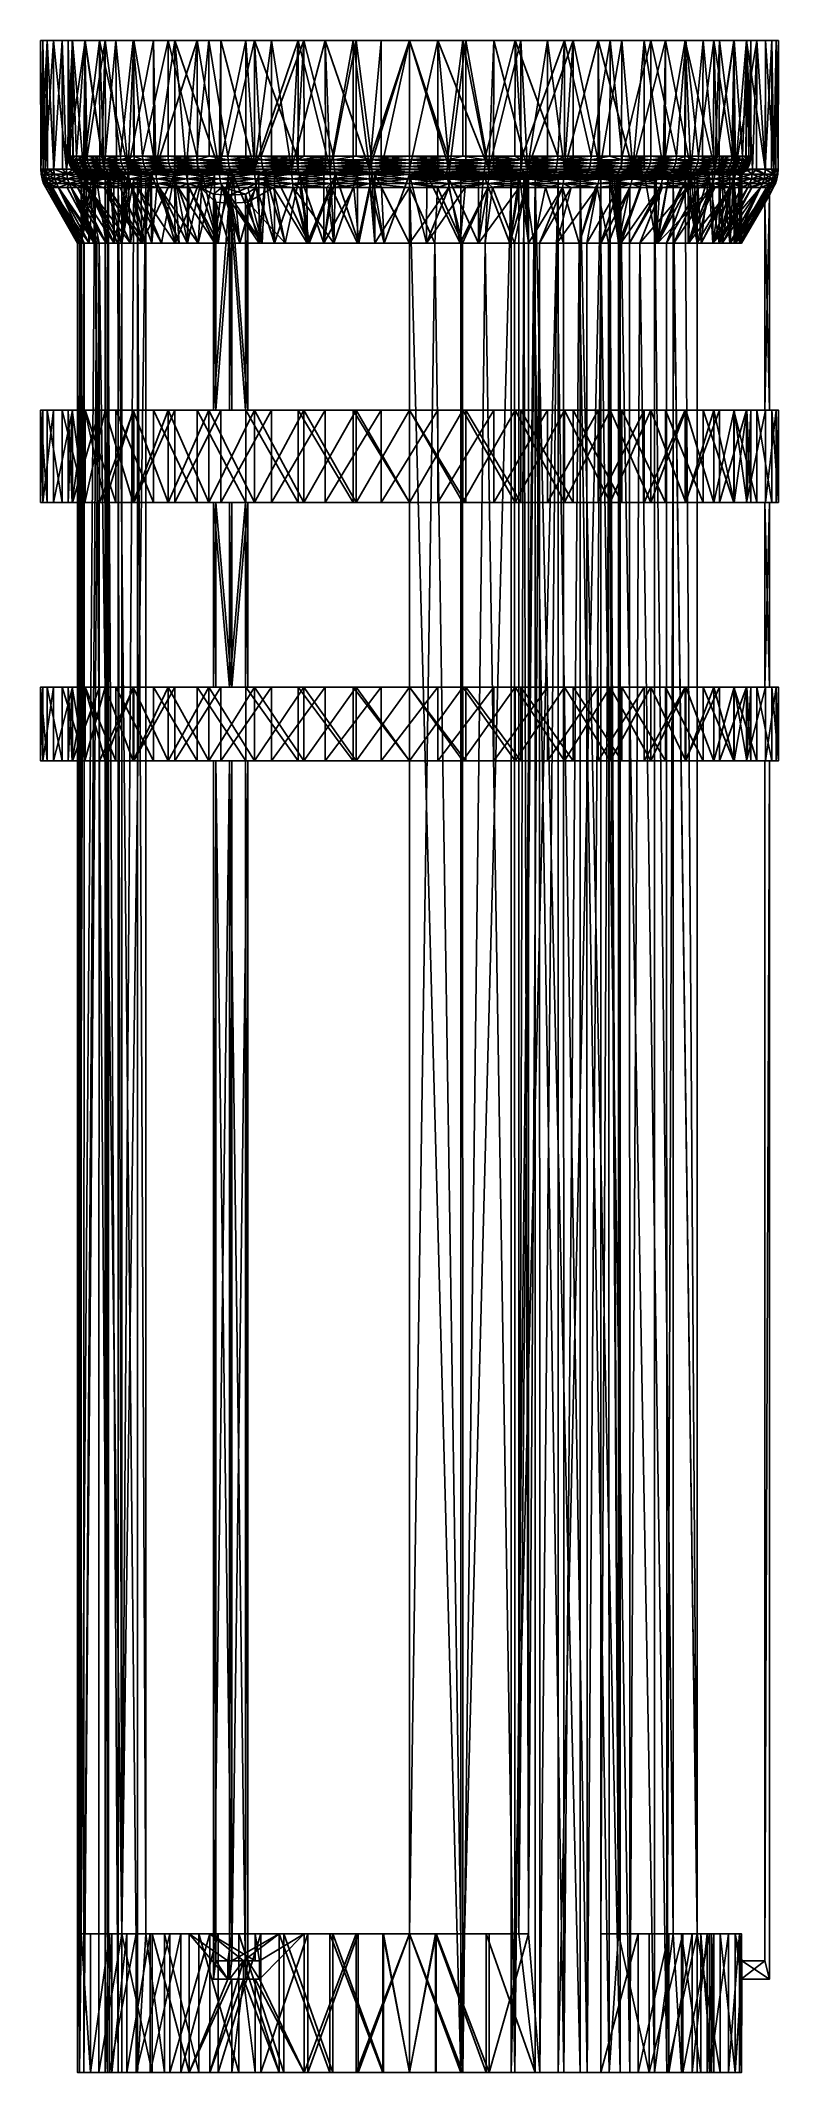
# Model space of a CAD drawing. Header units: inches. Extents: x 0 to 40, y 0 to 110.
import ezdxf

# ---------------------------------------------------------------- set-up
doc = ezdxf.new("R2010")
doc.units = ezdxf.units.IN
doc.header["$LTSCALE"] = 26.699852
doc.header["$MEASUREMENT"] = 0
doc.layers.add('1', color=7, linetype='CONTINUOUS')

msp = doc.modelspace()

# ---------------------------------------------------------------- linework, layer by layer
at = {"layer": '1', "linetype": 'Continuous'}
for points in [[(0.37, 110, 16.19), (0.03, 103.04, 18.92), (0.01, 110, 19.23), (0.37, 110, 16.19)], [(0.03, 103.04, 18.92), (0.03, 103.04, 19.23), (0.01, 110, 19.23), (0.03, 103.04, 18.92)], [(0.01, 110, 19.23), (0.03, 103.04, 19.23), (0.03, 103.04, 21.08), (0.01, 110, 19.23)], [(0.01, 110, 19.23), (0.03, 103.04, 21.08), (0.13, 110, 22.29), (0.01, 110, 19.23)], [(1.5, 110, 20), (0.37, 110, 16.19), (0.01, 110, 19.23), (1.5, 110, 20)], [(1.5, 110, 20), (0.01, 110, 19.23), (1.73, 110, 22.89), (1.5, 110, 20)], [(1.73, 110, 22.89), (0.01, 110, 19.23), (0.13, 110, 22.29), (1.73, 110, 22.89)], [(0.37, 110, 16.19), (0.26, 103.04, 16.76), (0.03, 103.04, 18.92), (0.37, 110, 16.19)], [(0.16, 103.04, 22.29), (0.13, 110, 22.29), (0.03, 103.04, 21.08), (0.16, 103.04, 22.29)], [(0.26, 103.04, 23.24), (0.71, 110, 25.3), (0.13, 110, 22.29), (0.26, 103.04, 23.24)], [(0.26, 103.04, 23.24), (0.13, 110, 22.29), (0.16, 103.04, 22.29), (0.26, 103.04, 23.24)], [(1.73, 110, 22.89), (0.13, 110, 22.29), (2.41, 110, 25.72), (1.73, 110, 22.89)], [(2.41, 110, 25.72), (0.13, 110, 22.29), (0.71, 110, 25.3), (2.41, 110, 25.72)], [(0.39, 103.04, 16.2), (0.26, 103.04, 16.76), (0.37, 110, 16.19), (0.39, 103.04, 16.2)], [(0.72, 103.04, 25.3), (0.71, 110, 25.3), (0.26, 103.04, 23.24), (0.72, 103.04, 25.3)], [(0.39, 103.04, 16.2), (0.37, 110, 16.19), (0.73, 103.04, 14.65), (0.39, 103.04, 16.2)], [(0.73, 103.04, 14.65), (0.37, 110, 16.19), (1.18, 110, 13.24), (0.73, 103.04, 14.65)], [(1.73, 110, 17.11), (1.18, 110, 13.24), (0.37, 110, 16.19), (1.73, 110, 17.11)], [(1.73, 110, 17.11), (0.37, 110, 16.19), (1.5, 110, 20), (1.73, 110, 17.11)], [(0.72, 103.04, 25.3), (0.73, 103.04, 25.35), (0.71, 110, 25.3), (0.72, 103.04, 25.3)], [(0.71, 110, 25.3), (0.73, 103.04, 25.35), (1.42, 103.04, 27.4), (0.71, 110, 25.3)], [(0.71, 110, 25.3), (1.42, 103.04, 27.4), (1.75, 110, 28.18), (0.71, 110, 25.3)], [(2.41, 110, 25.72), (0.71, 110, 25.3), (3.52, 110, 28.4), (2.41, 110, 25.72)], [(3.52, 110, 28.4), (0.71, 110, 25.3), (1.75, 110, 28.18), (3.52, 110, 28.4)], [(0.73, 103.04, 14.65), (1.18, 110, 13.24), (1.2, 103.04, 13.25), (0.73, 103.04, 14.65)], [(2.43, 110, 10.45), (1.42, 103.04, 12.6), (1.18, 110, 13.24), (2.43, 110, 10.45)], [(1.2, 103.04, 13.25), (1.18, 110, 13.24), (1.42, 103.04, 12.6), (1.2, 103.04, 13.25)], [(2.41, 110, 14.28), (2.43, 110, 10.45), (1.18, 110, 13.24), (2.41, 110, 14.28)], [(2.41, 110, 14.28), (1.18, 110, 13.24), (1.73, 110, 17.11), (2.41, 110, 14.28)], [(2.43, 110, 10.45), (2.33, 103.04, 10.63), (1.42, 103.04, 12.6), (2.43, 110, 10.45)], [(1.78, 103.04, 28.17), (1.75, 110, 28.18), (1.42, 103.04, 27.4), (1.78, 103.04, 28.17)], [(1.73, 110, 22.89), (1.62, 103.75, 22.07), (1.5, 110, 20), (1.73, 110, 22.89)], [(1.62, 103.75, 22.07), (1.5, 103.75, 20), (1.5, 110, 20), (1.62, 103.75, 22.07)], [(1.5, 110, 20), (1.5, 103.75, 20), (1.62, 103.75, 17.93), (1.5, 110, 20)], [(1.5, 110, 20), (1.62, 103.75, 17.93), (1.73, 110, 17.11), (1.5, 110, 20)], [(1.73, 110, 22.89), (1.76, 103.75, 22.89), (1.62, 103.75, 22.07), (1.73, 110, 22.89)], [(1.76, 103.75, 17.11), (1.73, 110, 17.11), (1.62, 103.75, 17.93), (1.76, 103.75, 17.11)], [(2.41, 110, 25.72), (1.96, 103.75, 24.12), (1.73, 110, 22.89), (2.41, 110, 25.72)], [(1.96, 103.75, 24.12), (1.76, 103.75, 22.89), (1.73, 110, 22.89), (1.96, 103.75, 24.12)], [(1.96, 103.75, 15.88), (2.41, 110, 14.28), (1.73, 110, 17.11), (1.96, 103.75, 15.88)], [(1.96, 103.75, 15.88), (1.73, 110, 17.11), (1.76, 103.75, 17.11), (1.96, 103.75, 15.88)], [(2.33, 103.04, 29.37), (3.21, 110, 30.87), (1.75, 110, 28.18), (2.33, 103.04, 29.37)], [(2.33, 103.04, 29.37), (1.75, 110, 28.18), (1.78, 103.04, 28.17), (2.33, 103.04, 29.37)], [(3.52, 110, 28.4), (1.75, 110, 28.18), (5.03, 110, 30.87), (3.52, 110, 28.4)], [(5.03, 110, 30.87), (1.75, 110, 28.18), (3.21, 110, 30.87), (5.03, 110, 30.87)], [(2.41, 110, 25.72), (2.42, 103.75, 25.71), (1.96, 103.75, 24.12), (2.41, 110, 25.72)], [(2.42, 103.75, 14.29), (2.41, 110, 14.28), (1.96, 103.75, 15.88), (2.42, 103.75, 14.29)], [(2.44, 103.04, 10.45), (2.33, 103.04, 10.63), (2.43, 110, 10.45), (2.44, 103.04, 10.45)], [(3.23, 103.04, 30.86), (3.21, 110, 30.87), (2.33, 103.04, 29.37), (3.23, 103.04, 30.86)], [(3.52, 110, 11.6), (2.43, 110, 10.45), (2.41, 110, 14.28), (3.52, 110, 11.6)], [(3.52, 110, 28.4), (2.54, 103.75, 26.11), (2.41, 110, 25.72), (3.52, 110, 28.4)], [(2.54, 103.75, 26.11), (2.42, 103.75, 25.71), (2.41, 110, 25.72), (2.54, 103.75, 26.11)], [(2.42, 103.75, 14.29), (2.54, 103.75, 13.89), (2.41, 110, 14.28), (2.42, 103.75, 14.29)], [(2.41, 110, 14.28), (2.54, 103.75, 13.89), (3.33, 103.75, 11.97), (2.41, 110, 14.28)], [(2.41, 110, 14.28), (3.33, 103.75, 11.97), (3.52, 110, 11.6), (2.41, 110, 14.28)], [(2.44, 103.04, 10.45), (2.43, 110, 10.45), (3.45, 103.04, 8.78), (2.44, 103.04, 10.45)], [(3.45, 103.04, 8.78), (2.43, 110, 10.45), (4.09, 110, 7.88), (3.45, 103.04, 8.78)], [(3.52, 110, 11.6), (4.09, 110, 7.88), (2.43, 110, 10.45), (3.52, 110, 11.6)], [(3.52, 110, 28.4), (3.33, 103.75, 28.03), (2.54, 103.75, 26.11), (3.52, 110, 28.4)], [(3.23, 103.04, 30.86), (3.45, 103.04, 31.22), (3.21, 110, 30.87), (3.23, 103.04, 30.86)], [(3.21, 110, 30.87), (3.45, 103.04, 31.22), (4.76, 103.04, 32.95), (3.21, 110, 30.87)], [(3.21, 110, 30.87), (4.76, 103.04, 32.95), (5.07, 110, 33.31), (3.21, 110, 30.87)], [(5.03, 110, 30.87), (3.21, 110, 30.87), (6.92, 110, 33.08), (5.03, 110, 30.87)], [(6.92, 110, 33.08), (3.21, 110, 30.87), (5.07, 110, 33.31), (6.92, 110, 33.08)], [(3.53, 103.75, 28.39), (3.33, 103.75, 28.03), (3.52, 110, 28.4), (3.53, 103.75, 28.39)], [(3.33, 103.75, 11.97), (3.53, 103.75, 11.61), (3.52, 110, 11.6), (3.33, 103.75, 11.97)], [(3.45, 103.04, 8.78), (4.09, 110, 7.88), (4.12, 103.04, 7.89), (3.45, 103.04, 8.78)], [(5.03, 110, 9.13), (4.09, 110, 7.88), (3.52, 110, 11.6), (5.03, 110, 9.13)], [(3.53, 103.75, 28.39), (3.52, 110, 28.4), (4.34, 103.75, 29.84), (3.53, 103.75, 28.39)], [(4.34, 103.75, 29.84), (3.52, 110, 28.4), (5.03, 110, 30.87), (4.34, 103.75, 29.84)], [(3.52, 110, 11.6), (3.53, 103.75, 11.61), (4.34, 103.75, 10.16), (3.52, 110, 11.6)], [(3.52, 110, 11.6), (4.34, 103.75, 10.16), (5.03, 110, 9.13), (3.52, 110, 11.6)], [(6.13, 110, 5.59), (4.76, 103.04, 7.05), (4.09, 110, 7.88), (6.13, 110, 5.59)], [(4.12, 103.04, 7.89), (4.09, 110, 7.88), (4.76, 103.04, 7.05), (4.12, 103.04, 7.89)], [(5.03, 110, 9.13), (6.13, 110, 5.59), (4.09, 110, 7.88), (5.03, 110, 9.13)], [(4.34, 103.75, 29.84), (5.03, 110, 30.87), (5.06, 103.75, 30.86), (4.34, 103.75, 29.84)], [(4.34, 103.75, 10.16), (5.06, 103.75, 9.14), (5.03, 110, 9.13), (4.34, 103.75, 10.16)], [(6.13, 110, 5.59), (6.14, 103.04, 5.6), (4.76, 103.04, 7.05), (6.13, 110, 5.59)], [(5.08, 103.04, 33.29), (5.07, 110, 33.31), (4.76, 103.04, 32.95), (5.08, 103.04, 33.29)], [(6.92, 110, 6.92), (6.13, 110, 5.59), (5.03, 110, 9.13), (6.92, 110, 6.92)], [(6.92, 110, 33.08), (5.54, 103.75, 31.53), (5.03, 110, 30.87), (6.92, 110, 33.08)], [(5.06, 103.75, 30.86), (5.03, 110, 30.87), (5.54, 103.75, 31.53), (5.06, 103.75, 30.86)], [(5.03, 110, 9.13), (5.06, 103.75, 9.14), (5.54, 103.75, 8.47), (5.03, 110, 9.13)], [(5.03, 110, 9.13), (5.54, 103.75, 8.47), (6.92, 110, 6.92), (5.03, 110, 9.13)], [(6.25, 103.04, 34.52), (7.28, 110, 35.43), (5.07, 110, 33.31), (6.25, 103.04, 34.52)], [(6.25, 103.04, 34.52), (5.07, 110, 33.31), (5.08, 103.04, 33.29), (6.25, 103.04, 34.52)], [(6.92, 110, 33.08), (5.07, 110, 33.31), (9.13, 110, 34.97), (6.92, 110, 33.08)], [(9.13, 110, 34.97), (5.07, 110, 33.31), (7.28, 110, 35.43), (9.13, 110, 34.97)], [(6.92, 110, 33.08), (6.92, 103.75, 33.08), (5.54, 103.75, 31.53), (6.92, 110, 33.08)], [(5.54, 103.75, 8.47), (6.92, 103.75, 6.92), (6.92, 110, 6.92), (5.54, 103.75, 8.47)], [(8.49, 110, 3.64), (6.25, 103.04, 5.48), (6.13, 110, 5.59), (8.49, 110, 3.64)], [(6.25, 103.04, 5.48), (6.14, 103.04, 5.6), (6.13, 110, 5.59), (6.25, 103.04, 5.48)], [(6.92, 110, 6.92), (8.49, 110, 3.64), (6.13, 110, 5.59), (6.92, 110, 6.92)], [(8.49, 110, 3.64), (7.9, 103.04, 4.08), (6.25, 103.04, 5.48), (8.49, 110, 3.64)], [(7.29, 103.04, 35.41), (7.28, 110, 35.43), (6.25, 103.04, 34.52), (7.29, 103.04, 35.41)], [(9.13, 110, 5.03), (8.49, 110, 3.64), (6.92, 110, 6.92), (9.13, 110, 5.03)], [(9.13, 110, 34.97), (8.47, 103.75, 34.46), (6.92, 110, 33.08), (9.13, 110, 34.97)], [(8.47, 103.75, 34.46), (6.92, 103.75, 33.08), (6.92, 110, 33.08), (8.47, 103.75, 34.46)], [(6.92, 110, 6.92), (6.92, 103.75, 6.92), (8.47, 103.75, 5.54), (6.92, 110, 6.92)], [(6.92, 110, 6.92), (8.47, 103.75, 5.54), (9.13, 110, 5.03), (6.92, 110, 6.92)], [(7.29, 103.04, 35.41), (7.9, 103.04, 35.92), (7.28, 110, 35.43), (7.29, 103.04, 35.41)], [(7.28, 110, 35.43), (7.9, 103.04, 35.92), (9.69, 103.04, 37.14), (7.28, 110, 35.43)], [(7.28, 110, 35.43), (9.69, 103.04, 37.14), (9.78, 110, 37.19), (7.28, 110, 35.43)], [(9.13, 110, 34.97), (7.28, 110, 35.43), (11.6, 110, 36.48), (9.13, 110, 34.97)], [(11.6, 110, 36.48), (7.28, 110, 35.43), (9.78, 110, 37.19), (11.6, 110, 36.48)], [(8.51, 103.04, 3.66), (7.9, 103.04, 4.08), (8.49, 110, 3.64), (8.51, 103.04, 3.66)], [(9.13, 110, 34.97), (9.14, 103.75, 34.94), (8.47, 103.75, 34.46), (9.13, 110, 34.97)], [(9.14, 103.75, 5.06), (9.13, 110, 5.03), (8.47, 103.75, 5.54), (9.14, 103.75, 5.06)], [(8.51, 103.04, 3.66), (8.49, 110, 3.64), (9.69, 103.04, 2.86), (8.51, 103.04, 3.66)], [(9.69, 103.04, 2.86), (8.49, 110, 3.64), (11.13, 110, 2.08), (9.69, 103.04, 2.86)], [(9.13, 110, 5.03), (11.13, 110, 2.08), (8.49, 110, 3.64), (9.13, 110, 5.03)], [(11.6, 110, 3.52), (11.13, 110, 2.08), (9.13, 110, 5.03), (11.6, 110, 3.52)], [(11.6, 110, 36.48), (10.16, 103.75, 35.66), (9.13, 110, 34.97), (11.6, 110, 36.48)], [(10.16, 103.75, 35.66), (9.14, 103.75, 34.94), (9.13, 110, 34.97), (10.16, 103.75, 35.66)], [(10.16, 103.75, 4.34), (11.6, 110, 3.52), (9.13, 110, 5.03), (10.16, 103.75, 4.34)], [(10.16, 103.75, 4.34), (9.13, 110, 5.03), (9.14, 103.75, 5.06), (10.16, 103.75, 4.34)], [(9.69, 103.04, 2.86), (11.13, 110, 2.08), (11.14, 103.04, 2.1), (9.69, 103.04, 2.86)], [(9.69, 103.04, 37.14), (9.78, 103.04, 37.19), (9.78, 110, 37.19), (9.69, 103.04, 37.14)], [(9.78, 110, 37.19), (9.78, 103.04, 37.19), (11.6, 103.04, 38.15), (9.78, 110, 37.19)], [(9.78, 110, 37.19), (11.6, 103.04, 38.15), (12.52, 110, 38.55), (9.78, 110, 37.19)], [(11.6, 110, 36.48), (9.78, 110, 37.19), (14.28, 110, 37.59), (11.6, 110, 36.48)], [(14.28, 110, 37.59), (9.78, 110, 37.19), (12.52, 110, 38.55), (14.28, 110, 37.59)], [(11.6, 110, 36.48), (11.61, 103.75, 36.47), (10.16, 103.75, 35.66), (11.6, 110, 36.48)], [(11.61, 103.75, 3.53), (11.6, 110, 3.52), (10.16, 103.75, 4.34), (11.61, 103.75, 3.53)], [(13.97, 110, 0.93), (11.6, 103.04, 1.85), (11.13, 110, 2.08), (13.97, 110, 0.93)], [(11.14, 103.04, 2.1), (11.13, 110, 2.08), (11.6, 103.04, 1.85), (11.14, 103.04, 2.1)], [(11.6, 110, 3.52), (13.97, 110, 0.93), (11.13, 110, 2.08), (11.6, 110, 3.52)], [(13.97, 110, 0.93), (13.61, 103.04, 1.05), (11.6, 103.04, 1.85), (13.97, 110, 0.93)], [(12.53, 103.04, 38.52), (12.52, 110, 38.55), (11.6, 103.04, 38.15), (12.53, 103.04, 38.52)], [(14.28, 110, 2.41), (13.97, 110, 0.93), (11.6, 110, 3.52), (14.28, 110, 2.41)], [(14.28, 110, 37.59), (11.97, 103.75, 36.67), (11.6, 110, 36.48), (14.28, 110, 37.59)], [(11.97, 103.75, 36.67), (11.61, 103.75, 36.47), (11.6, 110, 36.48), (11.97, 103.75, 36.67)], [(11.61, 103.75, 3.53), (11.97, 103.75, 3.33), (11.6, 110, 3.52), (11.61, 103.75, 3.53)], [(11.6, 110, 3.52), (11.97, 103.75, 3.33), (13.89, 103.75, 2.54), (11.6, 110, 3.52)], [(11.6, 110, 3.52), (13.89, 103.75, 2.54), (14.28, 110, 2.41), (11.6, 110, 3.52)], [(14.28, 110, 37.59), (13.89, 103.75, 37.46), (11.97, 103.75, 36.67), (14.28, 110, 37.59)], [(13.61, 103.04, 38.95), (15.44, 110, 39.47), (12.52, 110, 38.55), (13.61, 103.04, 38.95)], [(13.61, 103.04, 38.95), (12.52, 110, 38.55), (12.53, 103.04, 38.52), (13.61, 103.04, 38.95)], [(14.28, 110, 37.59), (12.52, 110, 38.55), (17.11, 110, 38.27), (14.28, 110, 37.59)], [(17.11, 110, 38.27), (12.52, 110, 38.55), (15.44, 110, 39.47), (17.11, 110, 38.27)], [(13.97, 103.04, 0.95), (13.61, 103.04, 1.05), (13.97, 110, 0.93), (13.97, 103.04, 0.95)], [(15.45, 103.04, 39.46), (15.44, 110, 39.47), (13.61, 103.04, 38.95), (15.45, 103.04, 39.46)], [(14.29, 103.75, 37.58), (13.89, 103.75, 37.46), (14.28, 110, 37.59), (14.29, 103.75, 37.58)], [(13.89, 103.75, 2.54), (14.29, 103.75, 2.42), (14.28, 110, 2.41), (13.89, 103.75, 2.54)], [(13.97, 103.04, 0.95), (13.97, 110, 0.93), (15.7, 103.04, 0.47), (13.97, 103.04, 0.95)], [(15.7, 103.04, 0.47), (13.97, 110, 0.93), (16.95, 110, 0.23), (15.7, 103.04, 0.47)], [(14.28, 110, 2.41), (16.95, 110, 0.23), (13.97, 110, 0.93), (14.28, 110, 2.41)], [(17.11, 110, 1.73), (16.95, 110, 0.23), (14.28, 110, 2.41), (17.11, 110, 1.73)], [(14.29, 103.75, 37.58), (14.28, 110, 37.59), (15.88, 103.75, 38.04), (14.29, 103.75, 37.58)], [(15.88, 103.75, 38.04), (14.28, 110, 37.59), (17.11, 110, 38.27), (15.88, 103.75, 38.04)], [(14.28, 110, 2.41), (14.29, 103.75, 2.42), (15.88, 103.75, 1.96), (14.28, 110, 2.41)], [(14.28, 110, 2.41), (15.88, 103.75, 1.96), (17.11, 110, 1.73), (14.28, 110, 2.41)], [(15.45, 103.04, 39.46), (15.7, 103.04, 39.53), (15.44, 110, 39.47), (15.45, 103.04, 39.46)], [(15.44, 110, 39.47), (15.7, 103.04, 39.53), (17.84, 103.04, 39.88), (15.44, 110, 39.47)], [(15.44, 110, 39.47), (17.84, 103.04, 39.88), (18.47, 110, 39.94), (15.44, 110, 39.47)], [(17.11, 110, 38.27), (15.44, 110, 39.47), (20, 110, 38.5), (17.11, 110, 38.27)], [(20, 110, 38.5), (15.44, 110, 39.47), (18.47, 110, 39.94), (20, 110, 38.5)], [(15.7, 103.04, 0.47), (16.95, 110, 0.23), (16.95, 103.04, 0.26), (15.7, 103.04, 0.47)], [(15.88, 103.75, 38.04), (17.11, 110, 38.27), (17.11, 103.75, 38.24), (15.88, 103.75, 38.04)], [(15.88, 103.75, 1.96), (17.11, 103.75, 1.76), (17.11, 110, 1.73), (15.88, 103.75, 1.96)], [(17.84, 103.04, 0.12), (16.95, 110, 0.23), (20, 110), (17.84, 103.04, 0.12)], [(16.95, 103.04, 0.26), (16.95, 110, 0.23), (17.84, 103.04, 0.12), (16.95, 103.04, 0.26)], [(17.11, 110, 1.73), (20, 110), (16.95, 110, 0.23), (17.11, 110, 1.73)], [(20, 110, 1.5), (20, 110), (17.11, 110, 1.73), (20, 110, 1.5)], [(20, 110, 38.5), (17.93, 103.75, 38.38), (17.11, 110, 38.27), (20, 110, 38.5)], [(17.11, 103.75, 38.24), (17.11, 110, 38.27), (17.93, 103.75, 38.38), (17.11, 103.75, 38.24)], [(17.11, 110, 1.73), (17.11, 103.75, 1.76), (17.93, 103.75, 1.62), (17.11, 110, 1.73)], [(17.11, 110, 1.73), (17.93, 103.75, 1.62), (20, 110, 1.5), (17.11, 110, 1.73)], [(18.47, 110, 39.94), (17.84, 103.04, 39.88), (18.47, 103.04, 39.92), (18.47, 110, 39.94)], [(20, 110), (20, 103.04), (17.84, 103.04, 0.12), (20, 110)], [(20, 110, 38.5), (20, 103.75, 38.5), (17.93, 103.75, 38.38), (20, 110, 38.5)], [(20, 110, 1.5), (17.93, 103.75, 1.62), (20, 103.75, 1.5), (20, 110, 1.5)], [(18.47, 110, 39.94), (18.47, 103.04, 39.92), (20, 110, 40), (18.47, 110, 39.94)], [(20, 110, 40), (18.47, 103.04, 39.92), (20, 103.04, 40), (20, 110, 40)], [(18.47, 110, 39.94), (20, 110, 40), (20, 110, 38.5), (18.47, 110, 39.94)], [(20, 110, 40), (20, 103.04, 40), (21.53, 110, 39.94), (20, 110, 40)], [(21.53, 110, 39.94), (20, 103.04, 40), (21.53, 103.04, 39.92), (21.53, 110, 39.94)], [(23.05, 110, 0.23), (22.16, 103.04, 0.12), (20, 110), (23.05, 110, 0.23)], [(20, 110), (22.16, 103.04, 0.12), (20, 103.04), (20, 110)], [(20, 110, 38.5), (20, 110, 40), (21.53, 110, 39.94), (20, 110, 38.5)], [(20, 110, 38.5), (21.53, 110, 39.94), (22.89, 110, 38.27), (20, 110, 38.5)], [(22.89, 110, 1.73), (23.05, 110, 0.23), (20, 110, 1.5), (22.89, 110, 1.73)], [(20, 110, 1.5), (23.05, 110, 0.23), (20, 110), (20, 110, 1.5)], [(22.07, 103.75, 1.62), (22.89, 110, 1.73), (20, 110, 1.5), (22.07, 103.75, 1.62)], [(22.89, 110, 38.27), (22.07, 103.75, 38.38), (20, 110, 38.5), (22.89, 110, 38.27)], [(22.07, 103.75, 38.38), (20, 103.75, 38.5), (20, 110, 38.5), (22.07, 103.75, 38.38)], [(20, 110, 1.5), (20, 103.75, 1.5), (22.07, 103.75, 1.62), (20, 110, 1.5)], [(21.53, 103.04, 39.92), (22.16, 103.04, 39.88), (21.53, 110, 39.94), (21.53, 103.04, 39.92)], [(21.53, 110, 39.94), (22.16, 103.04, 39.88), (24.3, 103.04, 39.53), (21.53, 110, 39.94)], [(21.53, 110, 39.94), (24.3, 103.04, 39.53), (24.56, 110, 39.47), (21.53, 110, 39.94)], [(22.89, 110, 38.27), (21.53, 110, 39.94), (24.56, 110, 39.47), (22.89, 110, 38.27)], [(22.89, 103.75, 1.76), (22.89, 110, 1.73), (22.07, 103.75, 1.62), (22.89, 103.75, 1.76)], [(22.89, 110, 38.27), (22.89, 103.75, 38.24), (22.07, 103.75, 38.38), (22.89, 110, 38.27)], [(23.05, 110, 0.23), (23.05, 103.04, 0.26), (22.16, 103.04, 0.12), (23.05, 110, 0.23)], [(22.89, 110, 38.27), (24.56, 110, 39.47), (25.72, 110, 37.59), (22.89, 110, 38.27)], [(25.72, 110, 2.41), (26.03, 110, 0.93), (22.89, 110, 1.73), (25.72, 110, 2.41)], [(22.89, 110, 1.73), (26.03, 110, 0.93), (23.05, 110, 0.23), (22.89, 110, 1.73)], [(24.12, 103.75, 1.96), (25.72, 110, 2.41), (22.89, 110, 1.73), (24.12, 103.75, 1.96)], [(24.12, 103.75, 1.96), (22.89, 110, 1.73), (22.89, 103.75, 1.76), (24.12, 103.75, 1.96)], [(25.72, 110, 37.59), (24.12, 103.75, 38.04), (22.89, 110, 38.27), (25.72, 110, 37.59)], [(24.12, 103.75, 38.04), (22.89, 103.75, 38.24), (22.89, 110, 38.27), (24.12, 103.75, 38.04)], [(26.03, 110, 0.93), (24.3, 103.04, 0.47), (23.05, 110, 0.23), (26.03, 110, 0.93)], [(24.3, 103.04, 0.47), (23.05, 103.04, 0.26), (23.05, 110, 0.23), (24.3, 103.04, 0.47)], [(25.71, 103.75, 2.42), (25.72, 110, 2.41), (24.12, 103.75, 1.96), (25.71, 103.75, 2.42)], [(25.72, 110, 37.59), (25.71, 103.75, 37.58), (24.12, 103.75, 38.04), (25.72, 110, 37.59)], [(24.3, 103.04, 39.53), (24.55, 103.04, 39.46), (24.56, 110, 39.47), (24.3, 103.04, 39.53)], [(26.03, 110, 0.93), (26.03, 103.04, 0.95), (24.3, 103.04, 0.47), (26.03, 110, 0.93)], [(24.56, 110, 39.47), (24.55, 103.04, 39.46), (26.39, 103.04, 38.95), (24.56, 110, 39.47)], [(24.56, 110, 39.47), (26.39, 103.04, 38.95), (27.48, 110, 38.55), (24.56, 110, 39.47)], [(25.72, 110, 37.59), (24.56, 110, 39.47), (27.48, 110, 38.55), (25.72, 110, 37.59)], [(25.71, 103.75, 2.42), (26.11, 103.75, 2.54), (25.72, 110, 2.41), (25.71, 103.75, 2.42)], [(26.11, 103.75, 37.46), (25.71, 103.75, 37.58), (25.72, 110, 37.59), (26.11, 103.75, 37.46)], [(25.72, 110, 37.59), (27.48, 110, 38.55), (28.4, 110, 36.48), (25.72, 110, 37.59)], [(28.4, 110, 3.52), (28.87, 110, 2.08), (25.72, 110, 2.41), (28.4, 110, 3.52)], [(25.72, 110, 2.41), (28.87, 110, 2.08), (26.03, 110, 0.93), (25.72, 110, 2.41)], [(25.72, 110, 2.41), (26.11, 103.75, 2.54), (28.03, 103.75, 3.33), (25.72, 110, 2.41)], [(25.72, 110, 2.41), (28.03, 103.75, 3.33), (28.4, 110, 3.52), (25.72, 110, 2.41)], [(28.4, 110, 36.48), (26.11, 103.75, 37.46), (25.72, 110, 37.59), (28.4, 110, 36.48)], [(28.87, 110, 2.08), (26.39, 103.04, 1.05), (26.03, 110, 0.93), (28.87, 110, 2.08)], [(26.39, 103.04, 1.05), (26.03, 103.04, 0.95), (26.03, 110, 0.93), (26.39, 103.04, 1.05)], [(28.4, 110, 36.48), (28.03, 103.75, 36.67), (26.11, 103.75, 37.46), (28.4, 110, 36.48)], [(27.47, 103.04, 38.52), (27.48, 110, 38.55), (26.39, 103.04, 38.95), (27.47, 103.04, 38.52)], [(28.87, 110, 2.08), (28.4, 103.04, 1.85), (26.39, 103.04, 1.05), (28.87, 110, 2.08)], [(28.4, 103.04, 38.15), (27.48, 110, 38.55), (27.47, 103.04, 38.52), (28.4, 103.04, 38.15)], [(28.4, 103.04, 38.15), (30.22, 110, 37.19), (27.48, 110, 38.55), (28.4, 103.04, 38.15)], [(28.4, 110, 36.48), (27.48, 110, 38.55), (30.22, 110, 37.19), (28.4, 110, 36.48)], [(28.03, 103.75, 3.33), (28.39, 103.75, 3.53), (28.4, 110, 3.52), (28.03, 103.75, 3.33)], [(28.39, 103.75, 36.47), (28.03, 103.75, 36.67), (28.4, 110, 36.48), (28.39, 103.75, 36.47)], [(28.4, 110, 3.52), (28.39, 103.75, 3.53), (29.84, 103.75, 4.34), (28.4, 110, 3.52)], [(28.39, 103.75, 36.47), (28.4, 110, 36.48), (29.84, 103.75, 35.66), (28.39, 103.75, 36.47)], [(30.22, 103.04, 37.19), (30.22, 110, 37.19), (28.4, 103.04, 38.15), (30.22, 103.04, 37.19)], [(28.86, 103.04, 2.1), (28.4, 103.04, 1.85), (28.87, 110, 2.08), (28.86, 103.04, 2.1)], [(28.4, 110, 36.48), (30.22, 110, 37.19), (30.87, 110, 34.97), (28.4, 110, 36.48)], [(30.87, 110, 5.03), (31.51, 110, 3.64), (28.4, 110, 3.52), (30.87, 110, 5.03)], [(28.4, 110, 3.52), (31.51, 110, 3.64), (28.87, 110, 2.08), (28.4, 110, 3.52)], [(28.4, 110, 3.52), (29.84, 103.75, 4.34), (30.87, 110, 5.03), (28.4, 110, 3.52)], [(29.84, 103.75, 35.66), (28.4, 110, 36.48), (30.87, 110, 34.97), (29.84, 103.75, 35.66)], [(28.86, 103.04, 2.1), (28.87, 110, 2.08), (30.31, 103.04, 2.86), (28.86, 103.04, 2.1)], [(30.31, 103.04, 2.86), (28.87, 110, 2.08), (31.51, 110, 3.64), (30.31, 103.04, 2.86)], [(29.84, 103.75, 4.34), (30.86, 103.75, 5.06), (30.87, 110, 5.03), (29.84, 103.75, 4.34)], [(29.84, 103.75, 35.66), (30.87, 110, 34.97), (30.86, 103.75, 34.94), (29.84, 103.75, 35.66)], [(30.22, 103.04, 37.19), (30.31, 103.04, 37.14), (30.22, 110, 37.19), (30.22, 103.04, 37.19)], [(30.22, 110, 37.19), (30.31, 103.04, 37.14), (32.1, 103.04, 35.92), (30.22, 110, 37.19)], [(30.22, 110, 37.19), (32.1, 103.04, 35.92), (32.72, 110, 35.43), (30.22, 110, 37.19)], [(30.87, 110, 34.97), (30.22, 110, 37.19), (32.72, 110, 35.43), (30.87, 110, 34.97)], [(30.31, 103.04, 2.86), (31.51, 110, 3.64), (31.49, 103.04, 3.66), (30.31, 103.04, 2.86)], [(30.87, 110, 5.03), (30.86, 103.75, 5.06), (31.53, 103.75, 5.54), (30.87, 110, 5.03)], [(30.86, 103.75, 34.94), (30.87, 110, 34.97), (31.53, 103.75, 34.46), (30.86, 103.75, 34.94)], [(30.87, 110, 34.97), (32.72, 110, 35.43), (33.08, 110, 33.08), (30.87, 110, 34.97)], [(33.08, 110, 6.92), (33.87, 110, 5.59), (30.87, 110, 5.03), (33.08, 110, 6.92)], [(30.87, 110, 5.03), (33.87, 110, 5.59), (31.51, 110, 3.64), (30.87, 110, 5.03)], [(30.87, 110, 5.03), (31.53, 103.75, 5.54), (33.08, 110, 6.92), (30.87, 110, 5.03)], [(33.08, 110, 33.08), (31.53, 103.75, 34.46), (30.87, 110, 34.97), (33.08, 110, 33.08)], [(31.49, 103.04, 3.66), (31.51, 110, 3.64), (32.1, 103.04, 4.08), (31.49, 103.04, 3.66)], [(33.87, 110, 5.59), (32.1, 103.04, 4.08), (31.51, 110, 3.64), (33.87, 110, 5.59)], [(31.53, 103.75, 5.54), (33.08, 103.75, 6.92), (33.08, 110, 6.92), (31.53, 103.75, 5.54)], [(33.08, 110, 33.08), (33.08, 103.75, 33.08), (31.53, 103.75, 34.46), (33.08, 110, 33.08)], [(32.71, 103.04, 35.41), (32.72, 110, 35.43), (32.1, 103.04, 35.92), (32.71, 103.04, 35.41)], [(33.87, 110, 5.59), (33.75, 103.04, 5.48), (32.1, 103.04, 4.08), (33.87, 110, 5.59)], [(33.75, 103.04, 34.52), (32.72, 110, 35.43), (32.71, 103.04, 35.41), (33.75, 103.04, 34.52)], [(33.75, 103.04, 34.52), (34.93, 110, 33.31), (32.72, 110, 35.43), (33.75, 103.04, 34.52)], [(33.08, 110, 33.08), (32.72, 110, 35.43), (34.93, 110, 33.31), (33.08, 110, 33.08)], [(33.08, 110, 33.08), (34.93, 110, 33.31), (34.97, 110, 30.87), (33.08, 110, 33.08)], [(34.97, 110, 9.13), (35.91, 110, 7.88), (33.08, 110, 6.92), (34.97, 110, 9.13)], [(33.08, 110, 6.92), (35.91, 110, 7.88), (33.87, 110, 5.59), (33.08, 110, 6.92)], [(33.08, 110, 6.92), (33.08, 103.75, 6.92), (34.46, 103.75, 8.47), (33.08, 110, 6.92)], [(33.08, 110, 6.92), (34.46, 103.75, 8.47), (34.97, 110, 9.13), (33.08, 110, 6.92)], [(34.97, 110, 30.87), (34.46, 103.75, 31.53), (33.08, 110, 33.08), (34.97, 110, 30.87)], [(34.46, 103.75, 31.53), (33.08, 103.75, 33.08), (33.08, 110, 33.08), (34.46, 103.75, 31.53)], [(34.92, 103.04, 33.29), (34.93, 110, 33.31), (33.75, 103.04, 34.52), (34.92, 103.04, 33.29)], [(33.86, 103.04, 5.6), (33.75, 103.04, 5.48), (33.87, 110, 5.59), (33.86, 103.04, 5.6)], [(33.86, 103.04, 5.6), (33.87, 110, 5.59), (35.24, 103.04, 7.05), (33.86, 103.04, 5.6)], [(35.24, 103.04, 7.05), (33.87, 110, 5.59), (35.91, 110, 7.88), (35.24, 103.04, 7.05)], [(34.94, 103.75, 9.14), (34.97, 110, 9.13), (34.46, 103.75, 8.47), (34.94, 103.75, 9.14)], [(34.97, 110, 30.87), (34.94, 103.75, 30.86), (34.46, 103.75, 31.53), (34.97, 110, 30.87)], [(34.92, 103.04, 33.29), (35.24, 103.04, 32.95), (34.93, 110, 33.31), (34.92, 103.04, 33.29)], [(34.93, 110, 33.31), (35.24, 103.04, 32.95), (36.55, 103.04, 31.22), (34.93, 110, 33.31)], [(34.93, 110, 33.31), (36.55, 103.04, 31.22), (36.79, 110, 30.87), (34.93, 110, 33.31)], [(34.97, 110, 30.87), (34.93, 110, 33.31), (36.79, 110, 30.87), (34.97, 110, 30.87)], [(35.66, 103.75, 10.16), (34.97, 110, 9.13), (34.94, 103.75, 9.14), (35.66, 103.75, 10.16)], [(35.66, 103.75, 29.84), (34.94, 103.75, 30.86), (34.97, 110, 30.87), (35.66, 103.75, 29.84)], [(34.97, 110, 30.87), (36.79, 110, 30.87), (36.48, 110, 28.4), (34.97, 110, 30.87)], [(36.48, 110, 11.6), (37.57, 110, 10.45), (34.97, 110, 9.13), (36.48, 110, 11.6)], [(34.97, 110, 9.13), (37.57, 110, 10.45), (35.91, 110, 7.88), (34.97, 110, 9.13)], [(35.66, 103.75, 10.16), (36.48, 110, 11.6), (34.97, 110, 9.13), (35.66, 103.75, 10.16)], [(36.48, 110, 28.4), (35.66, 103.75, 29.84), (34.97, 110, 30.87), (36.48, 110, 28.4)], [(35.24, 103.04, 7.05), (35.91, 110, 7.88), (35.88, 103.04, 7.89), (35.24, 103.04, 7.05)], [(36.47, 103.75, 11.61), (36.48, 110, 11.6), (35.66, 103.75, 10.16), (36.47, 103.75, 11.61)], [(36.48, 110, 28.4), (36.47, 103.75, 28.39), (35.66, 103.75, 29.84), (36.48, 110, 28.4)], [(35.88, 103.04, 7.89), (35.91, 110, 7.88), (36.55, 103.04, 8.78), (35.88, 103.04, 7.89)], [(37.57, 110, 10.45), (36.55, 103.04, 8.78), (35.91, 110, 7.88), (37.57, 110, 10.45)], [(36.47, 103.75, 11.61), (36.67, 103.75, 11.97), (36.48, 110, 11.6), (36.47, 103.75, 11.61)], [(36.67, 103.75, 28.03), (36.47, 103.75, 28.39), (36.48, 110, 28.4), (36.67, 103.75, 28.03)], [(36.48, 110, 28.4), (36.79, 110, 30.87), (38.25, 110, 28.18), (36.48, 110, 28.4)], [(36.48, 110, 28.4), (38.25, 110, 28.18), (37.59, 110, 25.72), (36.48, 110, 28.4)], [(37.59, 110, 14.28), (38.82, 110, 13.24), (36.48, 110, 11.6), (37.59, 110, 14.28)], [(36.48, 110, 11.6), (38.82, 110, 13.24), (37.57, 110, 10.45), (36.48, 110, 11.6)], [(36.48, 110, 11.6), (36.67, 103.75, 11.97), (37.46, 103.75, 13.89), (36.48, 110, 11.6)], [(36.48, 110, 11.6), (37.46, 103.75, 13.89), (37.59, 110, 14.28), (36.48, 110, 11.6)], [(37.59, 110, 25.72), (36.67, 103.75, 28.03), (36.48, 110, 28.4), (37.59, 110, 25.72)], [(36.77, 103.04, 30.86), (36.79, 110, 30.87), (36.55, 103.04, 31.22), (36.77, 103.04, 30.86)], [(37.57, 110, 10.45), (37.56, 103.04, 10.45), (36.55, 103.04, 8.78), (37.57, 110, 10.45)], [(37.59, 110, 25.72), (37.46, 103.75, 26.11), (36.67, 103.75, 28.03), (37.59, 110, 25.72)], [(37.67, 103.04, 29.37), (36.79, 110, 30.87), (36.77, 103.04, 30.86), (37.67, 103.04, 29.37)], [(37.67, 103.04, 29.37), (38.25, 110, 28.18), (36.79, 110, 30.87), (37.67, 103.04, 29.37)], [(37.46, 103.75, 13.89), (37.58, 103.75, 14.29), (37.59, 110, 14.28), (37.46, 103.75, 13.89)], [(37.58, 103.75, 25.71), (37.46, 103.75, 26.11), (37.59, 110, 25.72), (37.58, 103.75, 25.71)], [(37.67, 103.04, 10.63), (37.56, 103.04, 10.45), (37.57, 110, 10.45), (37.67, 103.04, 10.63)], [(38.82, 110, 13.24), (37.67, 103.04, 10.63), (37.57, 110, 10.45), (38.82, 110, 13.24)], [(37.59, 110, 14.28), (37.58, 103.75, 14.29), (38.04, 103.75, 15.88), (37.59, 110, 14.28)], [(37.58, 103.75, 25.71), (37.59, 110, 25.72), (38.04, 103.75, 24.12), (37.58, 103.75, 25.71)], [(37.59, 110, 25.72), (38.25, 110, 28.18), (39.29, 110, 25.3), (37.59, 110, 25.72)], [(37.59, 110, 25.72), (39.29, 110, 25.3), (38.27, 110, 22.89), (37.59, 110, 25.72)], [(38.27, 110, 17.11), (39.63, 110, 16.19), (37.59, 110, 14.28), (38.27, 110, 17.11)], [(37.59, 110, 14.28), (39.63, 110, 16.19), (38.82, 110, 13.24), (37.59, 110, 14.28)], [(37.59, 110, 14.28), (38.04, 103.75, 15.88), (38.27, 110, 17.11), (37.59, 110, 14.28)], [(38.04, 103.75, 24.12), (37.59, 110, 25.72), (38.27, 110, 22.89), (38.04, 103.75, 24.12)], [(38.22, 103.04, 28.17), (38.25, 110, 28.18), (37.67, 103.04, 29.37), (38.22, 103.04, 28.17)], [(38.82, 110, 13.24), (38.58, 103.04, 12.6), (37.67, 103.04, 10.63), (38.82, 110, 13.24)], [(38.04, 103.75, 15.88), (38.24, 103.75, 17.11), (38.27, 110, 17.11), (38.04, 103.75, 15.88)], [(38.04, 103.75, 24.12), (38.27, 110, 22.89), (38.24, 103.75, 22.89), (38.04, 103.75, 24.12)], [(38.22, 103.04, 28.17), (38.58, 103.04, 27.4), (38.25, 110, 28.18), (38.22, 103.04, 28.17)], [(38.27, 110, 17.11), (38.24, 103.75, 17.11), (38.38, 103.75, 17.93), (38.27, 110, 17.11)], [(38.24, 103.75, 22.89), (38.27, 110, 22.89), (38.38, 103.75, 22.07), (38.24, 103.75, 22.89)], [(38.25, 110, 28.18), (38.58, 103.04, 27.4), (39.27, 103.04, 25.35), (38.25, 110, 28.18)], [(38.25, 110, 28.18), (39.27, 103.04, 25.35), (39.29, 110, 25.3), (38.25, 110, 28.18)], [(38.27, 110, 22.89), (39.29, 110, 25.3), (39.87, 110, 22.29), (38.27, 110, 22.89)], [(38.27, 110, 22.89), (39.87, 110, 22.29), (38.5, 110, 20), (38.27, 110, 22.89)], [(38.5, 110, 20), (39.99, 110, 19.23), (38.27, 110, 17.11), (38.5, 110, 20)], [(38.27, 110, 17.11), (39.99, 110, 19.23), (39.63, 110, 16.19), (38.27, 110, 17.11)], [(38.27, 110, 17.11), (38.38, 103.75, 17.93), (38.5, 110, 20), (38.27, 110, 17.11)], [(38.5, 110, 20), (38.38, 103.75, 22.07), (38.27, 110, 22.89), (38.5, 110, 20)], [(38.38, 103.75, 17.93), (38.5, 103.75, 20), (38.5, 110, 20), (38.38, 103.75, 17.93)], [(38.5, 110, 20), (38.5, 103.75, 20), (38.38, 103.75, 22.07), (38.5, 110, 20)], [(38.5, 110, 20), (39.87, 110, 22.29), (39.99, 110, 19.23), (38.5, 110, 20)], [(38.8, 103.04, 13.25), (38.58, 103.04, 12.6), (38.82, 110, 13.24), (38.8, 103.04, 13.25)], [(38.8, 103.04, 13.25), (38.82, 110, 13.24), (39.27, 103.04, 14.65), (38.8, 103.04, 13.25)], [(39.27, 103.04, 14.65), (38.82, 110, 13.24), (39.63, 110, 16.19), (39.27, 103.04, 14.65)], [(39.27, 103.04, 25.35), (39.28, 103.04, 25.3), (39.29, 110, 25.3), (39.27, 103.04, 25.35)], [(39.27, 103.04, 14.65), (39.63, 110, 16.19), (39.61, 103.04, 16.2), (39.27, 103.04, 14.65)], [(39.29, 110, 25.3), (39.28, 103.04, 25.3), (39.74, 103.04, 23.24), (39.29, 110, 25.3)], [(39.29, 110, 25.3), (39.74, 103.04, 23.24), (39.87, 110, 22.29), (39.29, 110, 25.3)], [(39.61, 103.04, 16.2), (39.63, 110, 16.19), (39.74, 103.04, 16.76), (39.61, 103.04, 16.2)], [(39.99, 110, 19.23), (39.74, 103.04, 16.76), (39.63, 110, 16.19), (39.99, 110, 19.23)], [(39.84, 103.04, 22.29), (39.87, 110, 22.29), (39.74, 103.04, 23.24), (39.84, 103.04, 22.29)], [(39.99, 110, 19.23), (39.97, 103.04, 18.92), (39.74, 103.04, 16.76), (39.99, 110, 19.23)], [(39.97, 103.04, 21.08), (39.87, 110, 22.29), (39.84, 103.04, 22.29), (39.97, 103.04, 21.08)], [(39.97, 103.04, 21.08), (39.99, 110, 19.23), (39.87, 110, 22.29), (39.97, 103.04, 21.08)], [(39.97, 103.04, 19.23), (39.99, 110, 19.23), (39.97, 103.04, 21.08), (39.97, 103.04, 19.23)], [(39.97, 103.04, 19.23), (39.97, 103.04, 18.92), (39.99, 110, 19.23), (39.97, 103.04, 19.23)], [(1.5, 103.75, 20), (1.62, 103.75, 22.07), (1.63, 103.55, 22.07), (1.5, 103.75, 20)], [(1.63, 103.55, 22.07), (1.52, 103.55, 20), (1.5, 103.75, 20), (1.63, 103.55, 22.07)], [(1.5, 103.75, 20), (1.52, 103.55, 20), (1.62, 103.75, 17.93), (1.5, 103.75, 20)], [(1.63, 103.55, 17.93), (1.62, 103.75, 17.93), (1.52, 103.55, 20), (1.63, 103.55, 17.93)], [(1.63, 103.55, 17.93), (1.52, 103.55, 20), (1.56, 103.36, 20), (1.63, 103.55, 17.93)], [(1.56, 103.36, 20), (1.52, 103.55, 20), (1.68, 103.36, 22.06), (1.56, 103.36, 20)], [(1.63, 103.55, 22.07), (1.68, 103.36, 22.06), (1.52, 103.55, 20), (1.63, 103.55, 22.07)], [(1.68, 103.36, 17.94), (1.63, 103.55, 17.93), (1.56, 103.36, 20), (1.68, 103.36, 17.94)], [(1.76, 103.75, 17.11), (1.62, 103.75, 17.93), (1.63, 103.55, 17.93), (1.76, 103.75, 17.11)], [(1.63, 103.55, 22.07), (1.62, 103.75, 22.07), (1.76, 103.75, 22.89), (1.63, 103.55, 22.07)], [(1.63, 103.55, 22.07), (1.76, 103.75, 22.89), (1.98, 103.55, 24.11), (1.63, 103.55, 22.07)], [(1.98, 103.55, 15.89), (1.76, 103.75, 17.11), (1.63, 103.55, 17.93), (1.98, 103.55, 15.89)], [(1.98, 103.55, 24.11), (2.02, 103.36, 24.1), (1.63, 103.55, 22.07), (1.98, 103.55, 24.11)], [(2.02, 103.36, 24.1), (1.68, 103.36, 22.06), (1.63, 103.55, 22.07), (2.02, 103.36, 24.1)], [(1.98, 103.55, 15.89), (1.63, 103.55, 17.93), (1.68, 103.36, 17.94), (1.98, 103.55, 15.89)], [(2.02, 103.36, 15.9), (1.98, 103.55, 15.89), (1.68, 103.36, 17.94), (2.02, 103.36, 15.9)], [(1.98, 103.55, 24.11), (1.76, 103.75, 22.89), (1.96, 103.75, 24.12), (1.98, 103.55, 24.11)], [(1.96, 103.75, 15.88), (1.76, 103.75, 17.11), (1.98, 103.55, 15.89), (1.96, 103.75, 15.88)], [(2.42, 103.75, 14.29), (1.96, 103.75, 15.88), (1.98, 103.55, 15.89), (2.42, 103.75, 14.29)], [(1.98, 103.55, 24.11), (1.96, 103.75, 24.12), (2.55, 103.55, 26.11), (1.98, 103.55, 24.11)], [(2.55, 103.55, 26.11), (1.96, 103.75, 24.12), (2.42, 103.75, 25.71), (2.55, 103.55, 26.11)], [(2.55, 103.55, 13.89), (2.42, 103.75, 14.29), (1.98, 103.55, 15.89), (2.55, 103.55, 13.89)], [(2.55, 103.55, 26.11), (2.6, 103.36, 26.09), (1.98, 103.55, 24.11), (2.55, 103.55, 26.11)], [(1.98, 103.55, 24.11), (2.6, 103.36, 26.09), (2.02, 103.36, 24.1), (1.98, 103.55, 24.11)], [(2.55, 103.55, 13.89), (1.98, 103.55, 15.89), (2.02, 103.36, 15.9), (2.55, 103.55, 13.89)], [(2.02, 103.36, 15.9), (2.6, 103.36, 13.91), (2.55, 103.55, 13.89), (2.02, 103.36, 15.9)], [(2.55, 103.55, 26.11), (2.42, 103.75, 25.71), (2.54, 103.75, 26.11), (2.55, 103.55, 26.11)], [(2.54, 103.75, 13.89), (2.42, 103.75, 14.29), (2.55, 103.55, 13.89), (2.54, 103.75, 13.89)], [(3.35, 103.55, 28.02), (2.55, 103.55, 26.11), (2.54, 103.75, 26.11), (3.35, 103.55, 28.02)], [(3.35, 103.55, 28.02), (2.54, 103.75, 26.11), (3.33, 103.75, 28.03), (3.35, 103.55, 28.02)], [(2.55, 103.55, 13.89), (3.33, 103.75, 11.97), (2.54, 103.75, 13.89), (2.55, 103.55, 13.89)], [(2.55, 103.55, 13.89), (3.35, 103.55, 11.98), (3.33, 103.75, 11.97), (2.55, 103.55, 13.89)], [(3.39, 103.36, 28), (2.6, 103.36, 26.09), (2.55, 103.55, 26.11), (3.39, 103.36, 28)], [(3.39, 103.36, 28), (2.55, 103.55, 26.11), (3.35, 103.55, 28.02), (3.39, 103.36, 28)], [(2.6, 103.36, 13.91), (3.35, 103.55, 11.98), (2.55, 103.55, 13.89), (2.6, 103.36, 13.91)], [(2.6, 103.36, 13.91), (3.39, 103.36, 12), (3.35, 103.55, 11.98), (2.6, 103.36, 13.91)], [(3.33, 103.75, 28.03), (3.53, 103.75, 28.39), (3.35, 103.55, 28.02), (3.33, 103.75, 28.03)], [(3.35, 103.55, 11.98), (3.53, 103.75, 11.61), (3.33, 103.75, 11.97), (3.35, 103.55, 11.98)], [(3.35, 103.55, 28.02), (3.53, 103.75, 28.39), (4.35, 103.55, 29.83), (3.35, 103.55, 28.02)], [(4.35, 103.55, 10.17), (4.34, 103.75, 10.16), (3.35, 103.55, 11.98), (4.35, 103.55, 10.17)], [(3.35, 103.55, 11.98), (4.34, 103.75, 10.16), (3.53, 103.75, 11.61), (3.35, 103.55, 11.98)], [(4.39, 103.36, 29.81), (3.39, 103.36, 28), (3.35, 103.55, 28.02), (4.39, 103.36, 29.81)], [(3.35, 103.55, 11.98), (3.39, 103.36, 12), (4.35, 103.55, 10.17), (3.35, 103.55, 11.98)], [(3.35, 103.55, 28.02), (4.35, 103.55, 29.83), (4.39, 103.36, 29.81), (3.35, 103.55, 28.02)], [(4.35, 103.55, 10.17), (3.39, 103.36, 12), (4.39, 103.36, 10.19), (4.35, 103.55, 10.17)], [(3.53, 103.75, 28.39), (4.34, 103.75, 29.84), (4.35, 103.55, 29.83), (3.53, 103.75, 28.39)], [(5.06, 103.75, 30.86), (4.35, 103.55, 29.83), (4.34, 103.75, 29.84), (5.06, 103.75, 30.86)], [(4.35, 103.55, 10.17), (5.06, 103.75, 9.14), (4.34, 103.75, 10.16), (4.35, 103.55, 10.17)], [(5.55, 103.55, 31.52), (4.35, 103.55, 29.83), (5.06, 103.75, 30.86), (5.55, 103.55, 31.52)], [(5.55, 103.55, 8.48), (5.06, 103.75, 9.14), (4.35, 103.55, 10.17), (5.55, 103.55, 8.48)], [(4.35, 103.55, 10.17), (4.39, 103.36, 10.19), (5.55, 103.55, 8.48), (4.35, 103.55, 10.17)], [(5.55, 103.55, 31.52), (5.58, 103.36, 31.5), (4.35, 103.55, 29.83), (5.55, 103.55, 31.52)], [(4.39, 103.36, 29.81), (4.35, 103.55, 29.83), (5.58, 103.36, 31.5), (4.39, 103.36, 29.81)], [(4.39, 103.36, 10.19), (5.58, 103.36, 8.5), (5.55, 103.55, 8.48), (4.39, 103.36, 10.19)], [(5.54, 103.75, 31.53), (5.55, 103.55, 31.52), (5.06, 103.75, 30.86), (5.54, 103.75, 31.53)], [(5.55, 103.55, 8.48), (5.54, 103.75, 8.47), (5.06, 103.75, 9.14), (5.55, 103.55, 8.48)], [(6.93, 103.55, 33.07), (5.55, 103.55, 31.52), (5.54, 103.75, 31.53), (6.93, 103.55, 33.07)], [(6.92, 103.75, 33.08), (6.93, 103.55, 33.07), (5.54, 103.75, 31.53), (6.92, 103.75, 33.08)], [(6.92, 103.75, 6.92), (5.54, 103.75, 8.47), (5.55, 103.55, 8.48), (6.92, 103.75, 6.92)], [(5.55, 103.55, 8.48), (6.93, 103.55, 6.93), (6.92, 103.75, 6.92), (5.55, 103.55, 8.48)], [(6.93, 103.55, 33.07), (6.96, 103.36, 33.04), (5.55, 103.55, 31.52), (6.93, 103.55, 33.07)], [(6.96, 103.36, 33.04), (5.58, 103.36, 31.5), (5.55, 103.55, 31.52), (6.96, 103.36, 33.04)], [(5.55, 103.55, 8.48), (5.58, 103.36, 8.5), (6.93, 103.55, 6.93), (5.55, 103.55, 8.48)], [(5.58, 103.36, 8.5), (6.96, 103.36, 6.96), (6.93, 103.55, 6.93), (5.58, 103.36, 8.5)], [(6.92, 103.75, 33.08), (8.47, 103.75, 34.46), (8.48, 103.55, 34.45), (6.92, 103.75, 33.08)], [(8.48, 103.55, 34.45), (6.93, 103.55, 33.07), (6.92, 103.75, 33.08), (8.48, 103.55, 34.45)], [(6.92, 103.75, 6.92), (6.93, 103.55, 6.93), (8.47, 103.75, 5.54), (6.92, 103.75, 6.92)], [(6.93, 103.55, 6.93), (8.48, 103.55, 5.55), (8.47, 103.75, 5.54), (6.93, 103.55, 6.93)], [(8.5, 103.36, 34.42), (6.96, 103.36, 33.04), (6.93, 103.55, 33.07), (8.5, 103.36, 34.42)], [(6.93, 103.55, 6.93), (6.96, 103.36, 6.96), (8.48, 103.55, 5.55), (6.93, 103.55, 6.93)], [(8.48, 103.55, 34.45), (8.5, 103.36, 34.42), (6.93, 103.55, 33.07), (8.48, 103.55, 34.45)], [(6.96, 103.36, 6.96), (8.5, 103.36, 5.58), (8.48, 103.55, 5.55), (6.96, 103.36, 6.96)], [(8.47, 103.75, 5.54), (8.48, 103.55, 5.55), (9.14, 103.75, 5.06), (8.47, 103.75, 5.54)], [(8.48, 103.55, 34.45), (8.47, 103.75, 34.46), (9.14, 103.75, 34.94), (8.48, 103.55, 34.45)], [(8.48, 103.55, 34.45), (9.14, 103.75, 34.94), (10.17, 103.55, 35.65), (8.48, 103.55, 34.45)], [(8.48, 103.55, 5.55), (10.17, 103.55, 4.35), (9.14, 103.75, 5.06), (8.48, 103.55, 5.55)], [(10.17, 103.55, 35.65), (10.19, 103.36, 35.61), (8.48, 103.55, 34.45), (10.17, 103.55, 35.65)], [(10.19, 103.36, 35.61), (8.5, 103.36, 34.42), (8.48, 103.55, 34.45), (10.19, 103.36, 35.61)], [(8.48, 103.55, 5.55), (8.5, 103.36, 5.58), (10.17, 103.55, 4.35), (8.48, 103.55, 5.55)], [(10.19, 103.36, 4.39), (10.17, 103.55, 4.35), (8.5, 103.36, 5.58), (10.19, 103.36, 4.39)], [(10.17, 103.55, 35.65), (9.14, 103.75, 34.94), (10.16, 103.75, 35.66), (10.17, 103.55, 35.65)], [(9.14, 103.75, 5.06), (10.17, 103.55, 4.35), (10.16, 103.75, 4.34), (9.14, 103.75, 5.06)], [(11.61, 103.75, 3.53), (10.16, 103.75, 4.34), (10.17, 103.55, 4.35), (11.61, 103.75, 3.53)], [(10.17, 103.55, 35.65), (10.16, 103.75, 35.66), (11.98, 103.55, 36.65), (10.17, 103.55, 35.65)], [(11.98, 103.55, 36.65), (10.16, 103.75, 35.66), (11.61, 103.75, 36.47), (11.98, 103.55, 36.65)], [(11.98, 103.55, 3.35), (11.61, 103.75, 3.53), (10.17, 103.55, 4.35), (11.98, 103.55, 3.35)], [(11.98, 103.55, 36.65), (12, 103.36, 36.61), (10.17, 103.55, 35.65), (11.98, 103.55, 36.65)], [(10.17, 103.55, 35.65), (12, 103.36, 36.61), (10.19, 103.36, 35.61), (10.17, 103.55, 35.65)], [(11.98, 103.55, 3.35), (10.17, 103.55, 4.35), (10.19, 103.36, 4.39), (11.98, 103.55, 3.35)], [(10.19, 103.36, 4.39), (12, 103.36, 3.39), (11.98, 103.55, 3.35), (10.19, 103.36, 4.39)], [(11.98, 103.55, 36.65), (11.61, 103.75, 36.47), (11.97, 103.75, 36.67), (11.98, 103.55, 36.65)], [(11.97, 103.75, 3.33), (11.61, 103.75, 3.53), (11.98, 103.55, 3.35), (11.97, 103.75, 3.33)], [(13.89, 103.55, 37.45), (11.98, 103.55, 36.65), (11.97, 103.75, 36.67), (13.89, 103.55, 37.45)], [(13.89, 103.55, 37.45), (11.97, 103.75, 36.67), (13.89, 103.75, 37.46), (13.89, 103.55, 37.45)], [(11.98, 103.55, 3.35), (13.89, 103.75, 2.54), (11.97, 103.75, 3.33), (11.98, 103.55, 3.35)], [(11.98, 103.55, 3.35), (13.89, 103.55, 2.55), (13.89, 103.75, 2.54), (11.98, 103.55, 3.35)], [(13.91, 103.36, 37.4), (12, 103.36, 36.61), (11.98, 103.55, 36.65), (13.91, 103.36, 37.4)], [(13.91, 103.36, 37.4), (11.98, 103.55, 36.65), (13.89, 103.55, 37.45), (13.91, 103.36, 37.4)], [(12, 103.36, 3.39), (13.89, 103.55, 2.55), (11.98, 103.55, 3.35), (12, 103.36, 3.39)], [(12, 103.36, 3.39), (13.91, 103.36, 2.6), (13.89, 103.55, 2.55), (12, 103.36, 3.39)], [(13.89, 103.55, 37.45), (13.89, 103.75, 37.46), (14.29, 103.75, 37.58), (13.89, 103.55, 37.45)], [(15.89, 103.55, 38.02), (13.89, 103.55, 37.45), (14.29, 103.75, 37.58), (15.89, 103.55, 38.02)], [(15.89, 103.55, 1.98), (15.88, 103.75, 1.96), (13.89, 103.55, 2.55), (15.89, 103.55, 1.98)], [(13.89, 103.55, 2.55), (15.88, 103.75, 1.96), (14.29, 103.75, 2.42), (13.89, 103.55, 2.55)], [(13.89, 103.55, 2.55), (14.29, 103.75, 2.42), (13.89, 103.75, 2.54), (13.89, 103.55, 2.55)], [(13.89, 103.55, 2.55), (13.91, 103.36, 2.6), (15.89, 103.55, 1.98), (13.89, 103.55, 2.55)], [(15.9, 103.36, 37.98), (13.91, 103.36, 37.4), (13.89, 103.55, 37.45), (15.9, 103.36, 37.98)], [(15.9, 103.36, 37.98), (13.89, 103.55, 37.45), (15.89, 103.55, 38.02), (15.9, 103.36, 37.98)], [(15.89, 103.55, 1.98), (13.91, 103.36, 2.6), (15.9, 103.36, 2.02), (15.89, 103.55, 1.98)], [(15.89, 103.55, 38.02), (14.29, 103.75, 37.58), (15.88, 103.75, 38.04), (15.89, 103.55, 38.02)], [(15.88, 103.75, 38.04), (17.11, 103.75, 38.24), (15.89, 103.55, 38.02), (15.88, 103.75, 38.04)], [(15.89, 103.55, 1.98), (17.11, 103.75, 1.76), (15.88, 103.75, 1.96), (15.89, 103.55, 1.98)], [(15.89, 103.55, 38.02), (17.11, 103.75, 38.24), (17.93, 103.55, 38.37), (15.89, 103.55, 38.02)], [(17.93, 103.55, 1.63), (17.11, 103.75, 1.76), (15.89, 103.55, 1.98), (17.93, 103.55, 1.63)], [(15.89, 103.55, 38.02), (17.94, 103.36, 38.32), (15.9, 103.36, 37.98), (15.89, 103.55, 38.02)], [(15.89, 103.55, 1.98), (15.9, 103.36, 2.02), (17.93, 103.55, 1.63), (15.89, 103.55, 1.98)], [(15.89, 103.55, 38.02), (17.93, 103.55, 38.37), (17.94, 103.36, 38.32), (15.89, 103.55, 38.02)], [(15.9, 103.36, 2.02), (17.94, 103.36, 1.68), (17.93, 103.55, 1.63), (15.9, 103.36, 2.02)], [(17.93, 103.75, 38.38), (17.93, 103.55, 38.37), (17.11, 103.75, 38.24), (17.93, 103.75, 38.38)], [(17.93, 103.55, 1.63), (17.93, 103.75, 1.62), (17.11, 103.75, 1.76), (17.93, 103.55, 1.63)], [(20, 103.75, 38.5), (20, 103.55, 38.48), (17.93, 103.75, 38.38), (20, 103.75, 38.5)], [(17.93, 103.75, 38.38), (20, 103.55, 38.48), (17.93, 103.55, 38.37), (17.93, 103.75, 38.38)], [(20, 103.75, 1.5), (17.93, 103.75, 1.62), (17.93, 103.55, 1.63), (20, 103.75, 1.5)], [(17.93, 103.55, 1.63), (20, 103.55, 1.52), (20, 103.75, 1.5), (17.93, 103.55, 1.63)], [(17.93, 103.55, 38.37), (20, 103.55, 38.48), (20, 103.36, 38.44), (17.93, 103.55, 38.37)], [(17.94, 103.36, 38.32), (17.93, 103.55, 38.37), (20, 103.36, 38.44), (17.94, 103.36, 38.32)], [(17.93, 103.55, 1.63), (17.94, 103.36, 1.68), (20, 103.55, 1.52), (17.93, 103.55, 1.63)], [(17.94, 103.36, 1.68), (20, 103.36, 1.56), (20, 103.55, 1.52), (17.94, 103.36, 1.68)], [(20, 103.55, 1.52), (22.07, 103.55, 1.63), (22.07, 103.75, 1.62), (20, 103.55, 1.52)], [(20, 103.75, 1.5), (20, 103.55, 1.52), (22.07, 103.75, 1.62), (20, 103.75, 1.5)], [(22.07, 103.55, 38.37), (20, 103.55, 38.48), (20, 103.75, 38.5), (22.07, 103.55, 38.37)], [(22.07, 103.55, 38.37), (20, 103.75, 38.5), (22.07, 103.75, 38.38), (22.07, 103.55, 38.37)], [(20, 103.55, 1.52), (20, 103.36, 1.56), (22.07, 103.55, 1.63), (20, 103.55, 1.52)], [(20, 103.36, 1.56), (22.06, 103.36, 1.68), (22.07, 103.55, 1.63), (20, 103.36, 1.56)], [(22.06, 103.36, 38.32), (20, 103.36, 38.44), (20, 103.55, 38.48), (22.06, 103.36, 38.32)], [(22.06, 103.36, 38.32), (20, 103.55, 38.48), (22.07, 103.55, 38.37), (22.06, 103.36, 38.32)], [(24.1, 103.36, 37.98), (22.06, 103.36, 38.32), (22.07, 103.55, 38.37), (24.1, 103.36, 37.98)], [(22.07, 103.55, 1.63), (22.06, 103.36, 1.68), (24.11, 103.55, 1.98), (22.07, 103.55, 1.63)], [(24.1, 103.36, 2.02), (24.11, 103.55, 1.98), (22.06, 103.36, 1.68), (24.1, 103.36, 2.02)], [(22.07, 103.75, 1.62), (22.07, 103.55, 1.63), (22.89, 103.75, 1.76), (22.07, 103.75, 1.62)], [(22.07, 103.55, 1.63), (24.11, 103.55, 1.98), (22.89, 103.75, 1.76), (22.07, 103.55, 1.63)], [(22.07, 103.75, 38.38), (22.89, 103.75, 38.24), (22.07, 103.55, 38.37), (22.07, 103.75, 38.38)], [(22.07, 103.55, 38.37), (22.89, 103.75, 38.24), (24.11, 103.55, 38.02), (22.07, 103.55, 38.37)], [(22.07, 103.55, 38.37), (24.11, 103.55, 38.02), (24.1, 103.36, 37.98), (22.07, 103.55, 38.37)], [(22.89, 103.75, 1.76), (24.11, 103.55, 1.98), (24.12, 103.75, 1.96), (22.89, 103.75, 1.76)], [(22.89, 103.75, 38.24), (24.12, 103.75, 38.04), (24.11, 103.55, 38.02), (22.89, 103.75, 38.24)], [(24.1, 103.36, 2.02), (26.09, 103.36, 2.6), (26.11, 103.55, 2.55), (24.1, 103.36, 2.02)], [(26.11, 103.55, 2.55), (24.11, 103.55, 1.98), (24.1, 103.36, 2.02), (26.11, 103.55, 2.55)], [(24.1, 103.36, 37.98), (24.11, 103.55, 38.02), (26.09, 103.36, 37.4), (24.1, 103.36, 37.98)], [(25.71, 103.75, 2.42), (24.12, 103.75, 1.96), (24.11, 103.55, 1.98), (25.71, 103.75, 2.42)], [(26.11, 103.55, 2.55), (25.71, 103.75, 2.42), (24.11, 103.55, 1.98), (26.11, 103.55, 2.55)], [(24.11, 103.55, 38.02), (24.12, 103.75, 38.04), (26.11, 103.55, 37.45), (24.11, 103.55, 38.02)], [(24.11, 103.55, 38.02), (26.11, 103.55, 37.45), (26.09, 103.36, 37.4), (24.11, 103.55, 38.02)], [(24.12, 103.75, 38.04), (25.71, 103.75, 37.58), (26.11, 103.55, 37.45), (24.12, 103.75, 38.04)], [(26.11, 103.75, 2.54), (25.71, 103.75, 2.42), (26.11, 103.55, 2.55), (26.11, 103.75, 2.54)], [(26.11, 103.55, 37.45), (25.71, 103.75, 37.58), (26.11, 103.75, 37.46), (26.11, 103.55, 37.45)], [(26.09, 103.36, 2.6), (28, 103.36, 3.39), (28.02, 103.55, 3.35), (26.09, 103.36, 2.6)], [(26.09, 103.36, 2.6), (28.02, 103.55, 3.35), (26.11, 103.55, 2.55), (26.09, 103.36, 2.6)], [(26.09, 103.36, 37.4), (26.11, 103.55, 37.45), (28, 103.36, 36.61), (26.09, 103.36, 37.4)], [(26.11, 103.55, 2.55), (28.02, 103.55, 3.35), (28.03, 103.75, 3.33), (26.11, 103.55, 2.55)], [(26.11, 103.55, 2.55), (28.03, 103.75, 3.33), (26.11, 103.75, 2.54), (26.11, 103.55, 2.55)], [(26.11, 103.55, 37.45), (26.11, 103.75, 37.46), (28.02, 103.55, 36.65), (26.11, 103.55, 37.45)], [(28.02, 103.55, 36.65), (26.11, 103.75, 37.46), (28.03, 103.75, 36.67), (28.02, 103.55, 36.65)], [(26.11, 103.55, 37.45), (28.02, 103.55, 36.65), (28, 103.36, 36.61), (26.11, 103.55, 37.45)], [(28.02, 103.55, 3.35), (28, 103.36, 3.39), (29.83, 103.55, 4.35), (28.02, 103.55, 3.35)], [(29.83, 103.55, 4.35), (28, 103.36, 3.39), (29.81, 103.36, 4.39), (29.83, 103.55, 4.35)], [(28, 103.36, 36.61), (28.02, 103.55, 36.65), (29.81, 103.36, 35.61), (28, 103.36, 36.61)], [(29.83, 103.55, 4.35), (29.84, 103.75, 4.34), (28.02, 103.55, 3.35), (29.83, 103.55, 4.35)], [(28.02, 103.55, 3.35), (29.84, 103.75, 4.34), (28.39, 103.75, 3.53), (28.02, 103.55, 3.35)], [(28.02, 103.55, 3.35), (28.39, 103.75, 3.53), (28.03, 103.75, 3.33), (28.02, 103.55, 3.35)], [(29.83, 103.55, 35.65), (28.02, 103.55, 36.65), (28.39, 103.75, 36.47), (29.83, 103.55, 35.65)], [(28.02, 103.55, 36.65), (28.03, 103.75, 36.67), (28.39, 103.75, 36.47), (28.02, 103.55, 36.65)], [(29.83, 103.55, 35.65), (29.81, 103.36, 35.61), (28.02, 103.55, 36.65), (29.83, 103.55, 35.65)], [(28.39, 103.75, 36.47), (29.84, 103.75, 35.66), (29.83, 103.55, 35.65), (28.39, 103.75, 36.47)], [(29.83, 103.55, 4.35), (29.81, 103.36, 4.39), (31.52, 103.55, 5.55), (29.83, 103.55, 4.35)], [(31.5, 103.36, 5.58), (31.52, 103.55, 5.55), (29.81, 103.36, 4.39), (31.5, 103.36, 5.58)], [(31.5, 103.36, 34.42), (29.81, 103.36, 35.61), (29.83, 103.55, 35.65), (31.5, 103.36, 34.42)], [(31.52, 103.55, 5.55), (30.86, 103.75, 5.06), (29.83, 103.55, 4.35), (31.52, 103.55, 5.55)], [(29.83, 103.55, 4.35), (30.86, 103.75, 5.06), (29.84, 103.75, 4.34), (29.83, 103.55, 4.35)], [(31.52, 103.55, 34.45), (29.83, 103.55, 35.65), (30.86, 103.75, 34.94), (31.52, 103.55, 34.45)], [(30.86, 103.75, 34.94), (29.83, 103.55, 35.65), (29.84, 103.75, 35.66), (30.86, 103.75, 34.94)], [(31.52, 103.55, 34.45), (31.5, 103.36, 34.42), (29.83, 103.55, 35.65), (31.52, 103.55, 34.45)], [(31.53, 103.75, 34.46), (31.52, 103.55, 34.45), (30.86, 103.75, 34.94), (31.53, 103.75, 34.46)], [(31.52, 103.55, 5.55), (31.53, 103.75, 5.54), (30.86, 103.75, 5.06), (31.52, 103.55, 5.55)], [(33.04, 103.36, 6.96), (33.07, 103.55, 6.93), (31.5, 103.36, 5.58), (33.04, 103.36, 6.96)], [(33.07, 103.55, 6.93), (31.52, 103.55, 5.55), (31.5, 103.36, 5.58), (33.07, 103.55, 6.93)], [(33.04, 103.36, 33.04), (31.5, 103.36, 34.42), (31.52, 103.55, 34.45), (33.04, 103.36, 33.04)], [(33.07, 103.55, 33.07), (31.52, 103.55, 34.45), (31.53, 103.75, 34.46), (33.07, 103.55, 33.07)], [(33.08, 103.75, 6.92), (31.53, 103.75, 5.54), (31.52, 103.55, 5.55), (33.08, 103.75, 6.92)], [(33.07, 103.55, 6.93), (33.08, 103.75, 6.92), (31.52, 103.55, 5.55), (33.07, 103.55, 6.93)], [(33.07, 103.55, 33.07), (33.04, 103.36, 33.04), (31.52, 103.55, 34.45), (33.07, 103.55, 33.07)], [(33.08, 103.75, 33.08), (33.07, 103.55, 33.07), (31.53, 103.75, 34.46), (33.08, 103.75, 33.08)], [(34.45, 103.55, 8.48), (33.07, 103.55, 6.93), (33.04, 103.36, 6.96), (34.45, 103.55, 8.48)], [(34.42, 103.36, 31.5), (33.04, 103.36, 33.04), (33.07, 103.55, 33.07), (34.42, 103.36, 31.5)], [(34.42, 103.36, 8.5), (34.45, 103.55, 8.48), (33.04, 103.36, 6.96), (34.42, 103.36, 8.5)], [(34.45, 103.55, 8.48), (34.46, 103.75, 8.47), (33.07, 103.55, 6.93), (34.45, 103.55, 8.48)], [(34.46, 103.75, 8.47), (33.08, 103.75, 6.92), (33.07, 103.55, 6.93), (34.46, 103.75, 8.47)], [(34.45, 103.55, 31.52), (33.07, 103.55, 33.07), (33.08, 103.75, 33.08), (34.45, 103.55, 31.52)], [(34.45, 103.55, 31.52), (34.42, 103.36, 31.5), (33.07, 103.55, 33.07), (34.45, 103.55, 31.52)], [(33.08, 103.75, 33.08), (34.46, 103.75, 31.53), (34.45, 103.55, 31.52), (33.08, 103.75, 33.08)], [(35.65, 103.55, 10.17), (34.45, 103.55, 8.48), (34.42, 103.36, 8.5), (35.65, 103.55, 10.17)], [(35.61, 103.36, 10.19), (35.65, 103.55, 10.17), (34.42, 103.36, 8.5), (35.61, 103.36, 10.19)], [(35.61, 103.36, 29.81), (34.42, 103.36, 31.5), (34.45, 103.55, 31.52), (35.61, 103.36, 29.81)], [(34.94, 103.75, 9.14), (34.46, 103.75, 8.47), (34.45, 103.55, 8.48), (34.94, 103.75, 9.14)], [(35.65, 103.55, 10.17), (34.94, 103.75, 9.14), (34.45, 103.55, 8.48), (35.65, 103.55, 10.17)], [(34.45, 103.55, 31.52), (34.46, 103.75, 31.53), (34.94, 103.75, 30.86), (34.45, 103.55, 31.52)], [(34.45, 103.55, 31.52), (34.94, 103.75, 30.86), (35.65, 103.55, 29.83), (34.45, 103.55, 31.52)], [(35.65, 103.55, 29.83), (35.61, 103.36, 29.81), (34.45, 103.55, 31.52), (35.65, 103.55, 29.83)], [(35.66, 103.75, 10.16), (34.94, 103.75, 9.14), (35.65, 103.55, 10.17), (35.66, 103.75, 10.16)], [(35.65, 103.55, 29.83), (34.94, 103.75, 30.86), (35.66, 103.75, 29.84), (35.65, 103.55, 29.83)], [(35.61, 103.36, 10.19), (36.61, 103.36, 12), (36.65, 103.55, 11.98), (35.61, 103.36, 10.19)], [(35.65, 103.55, 29.83), (36.61, 103.36, 28), (35.61, 103.36, 29.81), (35.65, 103.55, 29.83)], [(36.65, 103.55, 11.98), (35.65, 103.55, 10.17), (35.61, 103.36, 10.19), (36.65, 103.55, 11.98)], [(36.47, 103.75, 11.61), (35.66, 103.75, 10.16), (35.65, 103.55, 10.17), (36.47, 103.75, 11.61)], [(36.65, 103.55, 11.98), (36.47, 103.75, 11.61), (35.65, 103.55, 10.17), (36.65, 103.55, 11.98)], [(35.65, 103.55, 29.83), (35.66, 103.75, 29.84), (36.65, 103.55, 28.02), (35.65, 103.55, 29.83)], [(36.65, 103.55, 28.02), (36.61, 103.36, 28), (35.65, 103.55, 29.83), (36.65, 103.55, 28.02)], [(36.65, 103.55, 28.02), (35.66, 103.75, 29.84), (36.47, 103.75, 28.39), (36.65, 103.55, 28.02)], [(36.67, 103.75, 11.97), (36.47, 103.75, 11.61), (36.65, 103.55, 11.98), (36.67, 103.75, 11.97)], [(36.65, 103.55, 28.02), (36.47, 103.75, 28.39), (36.67, 103.75, 28.03), (36.65, 103.55, 28.02)], [(36.61, 103.36, 12), (37.4, 103.36, 13.91), (37.45, 103.55, 13.89), (36.61, 103.36, 12)], [(36.61, 103.36, 12), (37.45, 103.55, 13.89), (36.65, 103.55, 11.98), (36.61, 103.36, 12)], [(37.4, 103.36, 26.09), (36.61, 103.36, 28), (36.65, 103.55, 28.02), (37.4, 103.36, 26.09)], [(36.65, 103.55, 11.98), (37.45, 103.55, 13.89), (37.46, 103.75, 13.89), (36.65, 103.55, 11.98)], [(36.65, 103.55, 11.98), (37.46, 103.75, 13.89), (36.67, 103.75, 11.97), (36.65, 103.55, 11.98)], [(37.45, 103.55, 26.11), (36.65, 103.55, 28.02), (36.67, 103.75, 28.03), (37.45, 103.55, 26.11)], [(37.4, 103.36, 26.09), (36.65, 103.55, 28.02), (37.45, 103.55, 26.11), (37.4, 103.36, 26.09)], [(37.45, 103.55, 26.11), (36.67, 103.75, 28.03), (37.46, 103.75, 26.11), (37.45, 103.55, 26.11)], [(37.98, 103.36, 24.1), (37.4, 103.36, 26.09), (37.45, 103.55, 26.11), (37.98, 103.36, 24.1)], [(37.45, 103.55, 13.89), (37.4, 103.36, 13.91), (38.02, 103.55, 15.89), (37.45, 103.55, 13.89)], [(38.02, 103.55, 15.89), (37.4, 103.36, 13.91), (37.98, 103.36, 15.9), (38.02, 103.55, 15.89)], [(38.02, 103.55, 15.89), (38.04, 103.75, 15.88), (37.45, 103.55, 13.89), (38.02, 103.55, 15.89)], [(37.45, 103.55, 13.89), (38.04, 103.75, 15.88), (37.58, 103.75, 14.29), (37.45, 103.55, 13.89)], [(37.45, 103.55, 13.89), (37.58, 103.75, 14.29), (37.46, 103.75, 13.89), (37.45, 103.55, 13.89)], [(37.46, 103.75, 26.11), (37.58, 103.75, 25.71), (37.45, 103.55, 26.11), (37.46, 103.75, 26.11)], [(37.45, 103.55, 26.11), (37.58, 103.75, 25.71), (38.02, 103.55, 24.11), (37.45, 103.55, 26.11)], [(37.45, 103.55, 26.11), (38.02, 103.55, 24.11), (37.98, 103.36, 24.1), (37.45, 103.55, 26.11)], [(37.58, 103.75, 25.71), (38.04, 103.75, 24.12), (38.02, 103.55, 24.11), (37.58, 103.75, 25.71)], [(38.02, 103.55, 15.89), (37.98, 103.36, 15.9), (38.37, 103.55, 17.93), (38.02, 103.55, 15.89)], [(37.98, 103.36, 15.9), (38.32, 103.36, 17.94), (38.37, 103.55, 17.93), (37.98, 103.36, 15.9)], [(37.98, 103.36, 24.1), (38.02, 103.55, 24.11), (38.32, 103.36, 22.06), (37.98, 103.36, 24.1)], [(38.37, 103.55, 17.93), (38.24, 103.75, 17.11), (38.02, 103.55, 15.89), (38.37, 103.55, 17.93)], [(38.02, 103.55, 15.89), (38.24, 103.75, 17.11), (38.04, 103.75, 15.88), (38.02, 103.55, 15.89)], [(38.37, 103.55, 22.07), (38.02, 103.55, 24.11), (38.24, 103.75, 22.89), (38.37, 103.55, 22.07)], [(38.24, 103.75, 22.89), (38.02, 103.55, 24.11), (38.04, 103.75, 24.12), (38.24, 103.75, 22.89)], [(38.37, 103.55, 22.07), (38.32, 103.36, 22.06), (38.02, 103.55, 24.11), (38.37, 103.55, 22.07)], [(38.38, 103.75, 22.07), (38.37, 103.55, 22.07), (38.24, 103.75, 22.89), (38.38, 103.75, 22.07)], [(38.37, 103.55, 17.93), (38.38, 103.75, 17.93), (38.24, 103.75, 17.11), (38.37, 103.55, 17.93)], [(38.32, 103.36, 17.94), (38.44, 103.36, 20), (38.48, 103.55, 20), (38.32, 103.36, 17.94)], [(38.37, 103.55, 17.93), (38.32, 103.36, 17.94), (38.48, 103.55, 20), (38.37, 103.55, 17.93)], [(38.44, 103.36, 20), (38.32, 103.36, 22.06), (38.37, 103.55, 22.07), (38.44, 103.36, 20)], [(38.48, 103.55, 20), (38.37, 103.55, 22.07), (38.38, 103.75, 22.07), (38.48, 103.55, 20)], [(38.5, 103.75, 20), (38.38, 103.75, 17.93), (38.37, 103.55, 17.93), (38.5, 103.75, 20)], [(38.37, 103.55, 17.93), (38.48, 103.55, 20), (38.5, 103.75, 20), (38.37, 103.55, 17.93)], [(38.48, 103.55, 20), (38.44, 103.36, 20), (38.37, 103.55, 22.07), (38.48, 103.55, 20)], [(38.5, 103.75, 20), (38.48, 103.55, 20), (38.38, 103.75, 22.07), (38.5, 103.75, 20)], [(0.03, 103.04, 19.23), (0.03, 103.04, 18.92), (0.05, 102.77, 18.92), (0.03, 103.04, 19.23)], [(0.03, 103.04, 19.23), (0.05, 102.77, 18.92), (0.03, 103.04, 21.08), (0.03, 103.04, 19.23)], [(0.16, 103.04, 22.29), (0.03, 103.04, 21.08), (0.05, 102.77, 21.08), (0.16, 103.04, 22.29)], [(0.05, 102.77, 21.08), (0.03, 103.04, 21.08), (0.05, 102.77, 18.92), (0.05, 102.77, 21.08)], [(0.26, 103.04, 16.76), (0.05, 102.77, 18.92), (0.03, 103.04, 18.92), (0.26, 103.04, 16.76)], [(0.28, 102.77, 23.23), (0.16, 103.04, 22.29), (0.05, 102.77, 21.08), (0.28, 102.77, 23.23)], [(0.28, 102.77, 16.77), (0.05, 102.77, 18.92), (0.26, 103.04, 16.76), (0.28, 102.77, 16.77)], [(0.05, 102.77, 21.08), (0.05, 102.77, 18.92), (0.1, 102.52, 21.08), (0.05, 102.77, 21.08)], [(0.1, 102.52, 21.08), (0.05, 102.77, 18.92), (0.1, 102.52, 18.92), (0.1, 102.52, 21.08)], [(0.28, 102.77, 23.23), (0.05, 102.77, 21.08), (0.33, 102.52, 23.22), (0.28, 102.77, 23.23)], [(0.33, 102.52, 23.22), (0.05, 102.77, 21.08), (0.1, 102.52, 21.08), (0.33, 102.52, 23.22)], [(0.28, 102.77, 16.77), (0.1, 102.52, 18.92), (0.05, 102.77, 18.92), (0.28, 102.77, 16.77)], [(0.33, 102.52, 16.78), (0.1, 102.52, 18.92), (0.28, 102.77, 16.77), (0.33, 102.52, 16.78)], [(0.1, 102.52, 21.08), (0.1, 102.52, 18.92), (0.18, 102.27, 21.07), (0.1, 102.52, 21.08)], [(0.18, 102.27, 21.07), (0.1, 102.52, 18.92), (0.18, 102.27, 18.93), (0.18, 102.27, 21.07)], [(0.33, 102.52, 23.22), (0.1, 102.52, 21.08), (0.41, 102.27, 23.21), (0.33, 102.52, 23.22)], [(0.41, 102.27, 23.21), (0.1, 102.52, 21.08), (0.18, 102.27, 21.07), (0.41, 102.27, 23.21)], [(0.33, 102.52, 16.78), (0.18, 102.27, 18.93), (0.1, 102.52, 18.92), (0.33, 102.52, 16.78)], [(0.26, 103.04, 23.24), (0.16, 103.04, 22.29), (0.28, 102.77, 23.23), (0.26, 103.04, 23.24)], [(0.41, 102.27, 16.79), (0.18, 102.27, 18.93), (0.33, 102.52, 16.78), (0.41, 102.27, 16.79)], [(0.72, 103.04, 25.3), (0.26, 103.04, 23.24), (0.28, 102.77, 23.23), (0.72, 103.04, 25.3)], [(0.39, 103.04, 16.2), (0.28, 102.77, 16.77), (0.26, 103.04, 16.76), (0.39, 103.04, 16.2)], [(0.28, 102.77, 23.23), (0.75, 102.77, 25.35), (0.72, 103.04, 25.3), (0.28, 102.77, 23.23)], [(0.75, 102.77, 14.65), (0.28, 102.77, 16.77), (0.39, 103.04, 16.2), (0.75, 102.77, 14.65)], [(0.33, 102.52, 23.22), (0.79, 102.52, 25.33), (0.28, 102.77, 23.23), (0.33, 102.52, 23.22)], [(0.28, 102.77, 23.23), (0.79, 102.52, 25.33), (0.75, 102.77, 25.35), (0.28, 102.77, 23.23)], [(0.75, 102.77, 14.65), (0.33, 102.52, 16.78), (0.28, 102.77, 16.77), (0.75, 102.77, 14.65)], [(0.79, 102.52, 14.67), (0.33, 102.52, 16.78), (0.75, 102.77, 14.65), (0.79, 102.52, 14.67)], [(0.41, 102.27, 23.21), (0.88, 102.27, 25.31), (0.33, 102.52, 23.22), (0.41, 102.27, 23.21)], [(0.33, 102.52, 23.22), (0.88, 102.27, 25.31), (0.79, 102.52, 25.33), (0.33, 102.52, 23.22)], [(0.79, 102.52, 14.67), (0.41, 102.27, 16.79), (0.33, 102.52, 16.78), (0.79, 102.52, 14.67)], [(0.39, 103.04, 16.2), (0.73, 103.04, 14.65), (0.75, 102.77, 14.65), (0.39, 103.04, 16.2)], [(0.88, 102.27, 14.69), (0.41, 102.27, 16.79), (0.79, 102.52, 14.67), (0.88, 102.27, 14.69)], [(0.72, 103.04, 25.3), (0.75, 102.77, 25.35), (0.73, 103.04, 25.35), (0.72, 103.04, 25.3)], [(1.2, 103.04, 13.25), (1.44, 102.77, 12.6), (0.73, 103.04, 14.65), (1.2, 103.04, 13.25)], [(1.42, 103.04, 27.4), (0.73, 103.04, 25.35), (1.44, 102.77, 27.4), (1.42, 103.04, 27.4)], [(1.44, 102.77, 27.4), (0.73, 103.04, 25.35), (0.75, 102.77, 25.35), (1.44, 102.77, 27.4)], [(0.75, 102.77, 14.65), (0.73, 103.04, 14.65), (1.44, 102.77, 12.6), (0.75, 102.77, 14.65)], [(1.44, 102.77, 27.4), (0.75, 102.77, 25.35), (1.48, 102.52, 27.38), (1.44, 102.77, 27.4)], [(1.48, 102.52, 27.38), (0.75, 102.77, 25.35), (0.79, 102.52, 25.33), (1.48, 102.52, 27.38)], [(0.75, 102.77, 14.65), (1.44, 102.77, 12.6), (0.79, 102.52, 14.67), (0.75, 102.77, 14.65)], [(0.79, 102.52, 14.67), (1.44, 102.77, 12.6), (1.48, 102.52, 12.62), (0.79, 102.52, 14.67)], [(1.48, 102.52, 27.38), (0.79, 102.52, 25.33), (1.56, 102.27, 27.35), (1.48, 102.52, 27.38)], [(1.56, 102.27, 27.35), (0.79, 102.52, 25.33), (0.88, 102.27, 25.31), (1.56, 102.27, 27.35)], [(0.79, 102.52, 14.67), (1.48, 102.52, 12.62), (0.88, 102.27, 14.69), (0.79, 102.52, 14.67)], [(0.88, 102.27, 14.69), (1.48, 102.52, 12.62), (1.56, 102.27, 12.65), (0.88, 102.27, 14.69)], [(1.2, 103.04, 13.25), (1.42, 103.04, 12.6), (1.44, 102.77, 12.6), (1.2, 103.04, 13.25)], [(1.78, 103.04, 28.17), (1.42, 103.04, 27.4), (1.44, 102.77, 27.4), (1.78, 103.04, 28.17)], [(1.42, 103.04, 12.6), (2.33, 103.04, 10.63), (1.44, 102.77, 12.6), (1.42, 103.04, 12.6)], [(2.34, 102.77, 29.36), (1.78, 103.04, 28.17), (1.44, 102.77, 27.4), (2.34, 102.77, 29.36)], [(1.44, 102.77, 12.6), (2.33, 103.04, 10.63), (2.34, 102.77, 10.64), (1.44, 102.77, 12.6)], [(2.34, 102.77, 29.36), (1.44, 102.77, 27.4), (2.39, 102.52, 29.34), (2.34, 102.77, 29.36)], [(2.39, 102.52, 29.34), (1.44, 102.77, 27.4), (1.48, 102.52, 27.38), (2.39, 102.52, 29.34)], [(1.44, 102.77, 12.6), (2.34, 102.77, 10.64), (1.48, 102.52, 12.62), (1.44, 102.77, 12.6)], [(1.48, 102.52, 12.62), (2.34, 102.77, 10.64), (2.39, 102.52, 10.66), (1.48, 102.52, 12.62)], [(2.39, 102.52, 29.34), (1.48, 102.52, 27.38), (2.46, 102.27, 29.3), (2.39, 102.52, 29.34)], [(2.46, 102.27, 29.3), (1.48, 102.52, 27.38), (1.56, 102.27, 27.35), (2.46, 102.27, 29.3)], [(1.48, 102.52, 12.62), (2.39, 102.52, 10.66), (1.56, 102.27, 12.65), (1.48, 102.52, 12.62)], [(1.56, 103.36, 20), (1.68, 103.36, 22.06), (1.75, 103.18, 22.06), (1.56, 103.36, 20)], [(1.68, 103.36, 17.94), (1.56, 103.36, 20), (1.64, 103.18, 20), (1.68, 103.36, 17.94)], [(1.64, 103.18, 20), (1.56, 103.36, 20), (1.75, 103.18, 22.06), (1.64, 103.18, 20)], [(1.56, 102.27, 12.65), (2.39, 102.52, 10.66), (2.46, 102.27, 10.7), (1.56, 102.27, 12.65)], [(1.75, 103.18, 17.94), (1.68, 103.36, 17.94), (1.64, 103.18, 20), (1.75, 103.18, 17.94)], [(1.64, 103.18, 20), (1.75, 103.18, 22.06), (1.85, 103.02, 22.04), (1.64, 103.18, 20)], [(1.75, 103.18, 17.94), (1.64, 103.18, 20), (1.74, 103.02, 20), (1.75, 103.18, 17.94)], [(1.74, 103.02, 20), (1.64, 103.18, 20), (1.85, 103.02, 22.04), (1.74, 103.02, 20)], [(1.75, 103.18, 22.06), (1.68, 103.36, 22.06), (2.1, 103.18, 24.09), (1.75, 103.18, 22.06)], [(2.02, 103.36, 24.1), (2.1, 103.18, 24.09), (1.68, 103.36, 22.06), (2.02, 103.36, 24.1)], [(2.02, 103.36, 15.9), (1.68, 103.36, 17.94), (1.75, 103.18, 17.94), (2.02, 103.36, 15.9)], [(1.74, 103.02, 20), (1.85, 103.02, 17.96), (1.75, 103.18, 17.94), (1.74, 103.02, 20)], [(1.98, 102.87, 22.03), (1.87, 102.87, 20), (1.74, 103.02, 20), (1.98, 102.87, 22.03)], [(1.74, 103.02, 20), (1.87, 102.87, 20), (1.85, 103.02, 17.96), (1.74, 103.02, 20)], [(1.74, 103.02, 20), (1.85, 103.02, 22.04), (1.98, 102.87, 22.03), (1.74, 103.02, 20)], [(1.75, 103.18, 17.94), (2.1, 103.18, 15.91), (2.02, 103.36, 15.9), (1.75, 103.18, 17.94)], [(1.75, 103.18, 17.94), (1.85, 103.02, 17.96), (2.1, 103.18, 15.91), (1.75, 103.18, 17.94)], [(1.75, 103.18, 22.06), (2.1, 103.18, 24.09), (2.2, 103.02, 24.06), (1.75, 103.18, 22.06)], [(1.85, 103.02, 22.04), (1.75, 103.18, 22.06), (2.2, 103.02, 24.06), (1.85, 103.02, 22.04)], [(2.33, 103.04, 29.37), (1.78, 103.04, 28.17), (2.34, 102.77, 29.36), (2.33, 103.04, 29.37)], [(1.85, 103.02, 17.96), (2.2, 103.02, 15.94), (2.1, 103.18, 15.91), (1.85, 103.02, 17.96)], [(1.87, 102.87, 20), (1.98, 102.87, 17.97), (1.85, 103.02, 17.96), (1.87, 102.87, 20)], [(1.85, 103.02, 17.96), (1.98, 102.87, 17.97), (2.2, 103.02, 15.94), (1.85, 103.02, 17.96)], [(1.85, 103.02, 22.04), (2.2, 103.02, 24.06), (2.32, 102.87, 24.04), (1.85, 103.02, 22.04)], [(1.98, 102.87, 22.03), (1.85, 103.02, 22.04), (2.32, 102.87, 24.04), (1.98, 102.87, 22.03)], [(2.13, 102.74, 22.01), (2.02, 102.74, 20), (1.87, 102.87, 20), (2.13, 102.74, 22.01)], [(1.87, 102.87, 20), (2.02, 102.74, 20), (1.98, 102.87, 17.97), (1.87, 102.87, 20)], [(1.98, 102.87, 22.03), (2.13, 102.74, 22.01), (1.87, 102.87, 20), (1.98, 102.87, 22.03)], [(1.98, 102.87, 17.97), (2.32, 102.87, 15.96), (2.2, 103.02, 15.94), (1.98, 102.87, 17.97)], [(2.02, 102.74, 20), (2.13, 102.74, 17.99), (1.98, 102.87, 17.97), (2.02, 102.74, 20)], [(1.98, 102.87, 17.97), (2.13, 102.74, 17.99), (2.24, 102.74, 17.18), (1.98, 102.87, 17.97)], [(2.24, 102.74, 17.18), (2.22, 102.75, 17.18), (1.98, 102.87, 17.97), (2.24, 102.74, 17.18)], [(1.98, 102.87, 17.97), (2.22, 102.75, 17.18), (2.32, 102.87, 15.96), (1.98, 102.87, 17.97)], [(2.47, 102.74, 24), (2.13, 102.74, 22.01), (1.98, 102.87, 22.03), (2.47, 102.74, 24)], [(1.98, 102.87, 22.03), (2.32, 102.87, 24.04), (2.47, 102.74, 24), (1.98, 102.87, 22.03)], [(2.02, 103.36, 24.1), (2.6, 103.36, 26.09), (2.67, 103.18, 26.07), (2.02, 103.36, 24.1)], [(2.02, 103.36, 15.9), (2.1, 103.18, 15.91), (2.6, 103.36, 13.91), (2.02, 103.36, 15.9)], [(2.67, 103.18, 26.07), (2.1, 103.18, 24.09), (2.02, 103.36, 24.1), (2.67, 103.18, 26.07)], [(2.29, 102.64, 21.99), (2.18, 102.64, 20), (2.02, 102.74, 20), (2.29, 102.64, 21.99)], [(2.02, 102.74, 20), (2.18, 102.64, 20), (2.13, 102.74, 17.99), (2.02, 102.74, 20)], [(2.13, 102.74, 22.01), (2.29, 102.64, 21.99), (2.02, 102.74, 20), (2.13, 102.74, 22.01)], [(2.1, 103.18, 15.91), (2.67, 103.18, 13.93), (2.6, 103.36, 13.91), (2.1, 103.18, 15.91)], [(2.1, 103.18, 15.91), (2.2, 103.02, 15.94), (2.67, 103.18, 13.93), (2.1, 103.18, 15.91)], [(2.2, 103.02, 24.06), (2.1, 103.18, 24.09), (2.76, 103.02, 26.03), (2.2, 103.02, 24.06)], [(2.67, 103.18, 26.07), (2.76, 103.02, 26.03), (2.1, 103.18, 24.09), (2.67, 103.18, 26.07)], [(2.18, 102.64, 20), (2.29, 102.64, 18.01), (2.13, 102.74, 17.99), (2.18, 102.64, 20)], [(2.13, 102.74, 17.99), (2.29, 102.64, 18.01), (2.24, 102.74, 17.18), (2.13, 102.74, 17.99)], [(2.63, 102.64, 23.96), (2.29, 102.64, 21.99), (2.13, 102.74, 22.01), (2.63, 102.64, 23.96)], [(2.47, 102.74, 24), (2.63, 102.64, 23.96), (2.13, 102.74, 22.01), (2.47, 102.74, 24)], [(2.47, 102.56, 21.97), (2.36, 102.56, 20), (2.18, 102.64, 20), (2.47, 102.56, 21.97)], [(2.18, 102.64, 20), (2.36, 102.56, 20), (2.29, 102.64, 18.01), (2.18, 102.64, 20)], [(2.29, 102.64, 21.99), (2.47, 102.56, 21.97), (2.18, 102.64, 20), (2.29, 102.64, 21.99)], [(2.2, 103.02, 15.94), (2.76, 103.02, 13.97), (2.67, 103.18, 13.93), (2.2, 103.02, 15.94)], [(2.2, 103.02, 15.94), (2.32, 102.87, 15.96), (2.76, 103.02, 13.97), (2.2, 103.02, 15.94)], [(2.2, 103.02, 24.06), (2.76, 103.02, 26.03), (2.88, 102.87, 25.99), (2.2, 103.02, 24.06)], [(2.32, 102.87, 24.04), (2.2, 103.02, 24.06), (2.88, 102.87, 25.99), (2.32, 102.87, 24.04)], [(2.22, 102.75, 17.18), (2.45, 102.75, 15.99), (2.32, 102.87, 15.96), (2.22, 102.75, 17.18)], [(2.22, 102.75, 17.18), (2.24, 102.74, 17.18), (2.22, 99.04, 17.18), (2.22, 102.75, 17.18)], [(2.64, 99.04, 15.23), (2.45, 102.75, 15.99), (2.22, 99.04, 17.18), (2.64, 99.04, 15.23)], [(2.22, 99.04, 17.18), (2.45, 102.75, 15.99), (2.22, 102.75, 17.18), (2.22, 99.04, 17.18)], [(2.22, 99.04, 17.18), (2.24, 102.74, 17.18), (2.39, 102.64, 17.21), (2.22, 99.04, 17.18)], [(2.22, 99.04, 17.18), (2.39, 102.64, 17.21), (2.57, 102.57, 17.24), (2.22, 99.04, 17.18)], [(2.57, 102.57, 17.24), (2.58, 102.56, 17.24), (2.22, 99.04, 17.18), (2.57, 102.57, 17.24)], [(2.22, 99.04, 17.18), (2.58, 102.56, 17.24), (2.59, 102.56, 17.24), (2.22, 99.04, 17.18)], [(2.22, 99.04, 17.18), (2.59, 102.56, 17.24), (2.77, 102.52, 17.28), (2.22, 99.04, 17.18)], [(2.77, 102.52, 17.28), (2.78, 102.51, 17.28), (2.22, 99.04, 17.18), (2.77, 102.52, 17.28)], [(2.22, 99.04, 17.18), (2.78, 102.51, 17.28), (2.96, 102.5, 17.31), (2.22, 99.04, 17.18)], [(2.22, 99.04, 17.18), (2.96, 102.5, 17.31), (2.22, 7.5, 17.18), (2.22, 99.04, 17.18)], [(2.22, 7.5, 17.18), (2.96, 102.5, 17.31), (3.7, 7.5, 17.44), (2.22, 7.5, 17.18)], [(2.29, 102.64, 18.01), (2.39, 102.64, 17.21), (2.24, 102.74, 17.18), (2.29, 102.64, 18.01)], [(2.36, 102.56, 20), (2.47, 102.56, 18.03), (2.29, 102.64, 18.01), (2.36, 102.56, 20)], [(2.29, 102.64, 18.01), (2.47, 102.56, 18.03), (2.57, 102.57, 17.24), (2.29, 102.64, 18.01)], [(2.29, 102.64, 18.01), (2.57, 102.57, 17.24), (2.39, 102.64, 17.21), (2.29, 102.64, 18.01)], [(2.81, 102.56, 23.92), (2.47, 102.56, 21.97), (2.29, 102.64, 21.99), (2.81, 102.56, 23.92)], [(2.63, 102.64, 23.96), (2.81, 102.56, 23.92), (2.29, 102.64, 21.99), (2.63, 102.64, 23.96)], [(2.32, 102.87, 15.96), (2.88, 102.87, 14.01), (2.76, 103.02, 13.97), (2.32, 102.87, 15.96)], [(2.32, 102.87, 24.04), (2.88, 102.87, 25.99), (3.02, 102.74, 25.94), (2.32, 102.87, 24.04)], [(2.47, 102.74, 24), (2.32, 102.87, 24.04), (3.02, 102.74, 25.94), (2.47, 102.74, 24)], [(2.32, 102.87, 15.96), (2.45, 102.75, 15.99), (2.88, 102.87, 14.01), (2.32, 102.87, 15.96)], [(3.23, 103.04, 30.86), (2.33, 103.04, 29.37), (2.34, 102.77, 29.36), (3.23, 103.04, 30.86)], [(2.44, 103.04, 10.45), (2.34, 102.77, 10.64), (2.33, 103.04, 10.63), (2.44, 103.04, 10.45)], [(2.34, 102.77, 29.36), (3.46, 102.77, 31.21), (3.23, 103.04, 30.86), (2.34, 102.77, 29.36)], [(3.46, 102.77, 8.79), (2.34, 102.77, 10.64), (2.44, 103.04, 10.45), (3.46, 102.77, 8.79)], [(2.39, 102.52, 29.34), (3.5, 102.52, 31.19), (2.34, 102.77, 29.36), (2.39, 102.52, 29.34)], [(2.34, 102.77, 29.36), (3.5, 102.52, 31.19), (3.46, 102.77, 31.21), (2.34, 102.77, 29.36)], [(3.46, 102.77, 8.79), (2.39, 102.52, 10.66), (2.34, 102.77, 10.64), (3.46, 102.77, 8.79)], [(2.66, 102.52, 21.95), (2.55, 102.52, 20), (2.36, 102.56, 20), (2.66, 102.52, 21.95)], [(2.36, 102.56, 20), (2.55, 102.52, 20), (2.47, 102.56, 18.03), (2.36, 102.56, 20)], [(2.47, 102.56, 21.97), (2.66, 102.52, 21.95), (2.36, 102.56, 20), (2.47, 102.56, 21.97)], [(3.5, 102.52, 8.81), (2.39, 102.52, 10.66), (3.46, 102.77, 8.79), (3.5, 102.52, 8.81)], [(2.46, 102.27, 29.3), (3.57, 102.27, 31.14), (2.39, 102.52, 29.34), (2.46, 102.27, 29.3)], [(2.39, 102.52, 29.34), (3.57, 102.27, 31.14), (3.5, 102.52, 31.19), (2.39, 102.52, 29.34)], [(3.5, 102.52, 8.81), (2.46, 102.27, 10.7), (2.39, 102.52, 10.66), (3.5, 102.52, 8.81)], [(2.44, 103.04, 10.45), (3.45, 103.04, 8.78), (3.46, 102.77, 8.79), (2.44, 103.04, 10.45)], [(2.45, 102.75, 15.99), (2.9, 102.75, 14.44), (2.88, 102.87, 14.01), (2.45, 102.75, 15.99)], [(2.64, 99.04, 15.23), (2.9, 102.75, 14.44), (2.45, 102.75, 15.99), (2.64, 99.04, 15.23)], [(3.57, 102.27, 8.86), (2.46, 102.27, 10.7), (3.5, 102.52, 8.81), (3.57, 102.27, 8.86)], [(3.18, 102.64, 25.88), (2.63, 102.64, 23.96), (2.47, 102.74, 24), (3.18, 102.64, 25.88)], [(2.47, 102.74, 24), (3.02, 102.74, 25.94), (3.18, 102.64, 25.88), (2.47, 102.74, 24)], [(2.47, 102.56, 18.03), (2.58, 102.56, 17.24), (2.57, 102.57, 17.24), (2.47, 102.56, 18.03)], [(2.55, 102.52, 20), (2.66, 102.52, 18.05), (2.47, 102.56, 18.03), (2.55, 102.52, 20)], [(2.66, 102.52, 18.05), (2.59, 102.56, 17.24), (2.47, 102.56, 18.03), (2.66, 102.52, 18.05)], [(2.47, 102.56, 18.03), (2.59, 102.56, 17.24), (2.58, 102.56, 17.24), (2.47, 102.56, 18.03)], [(2.99, 102.52, 23.88), (2.66, 102.52, 21.95), (2.47, 102.56, 21.97), (2.99, 102.52, 23.88)], [(2.81, 102.56, 23.92), (2.99, 102.52, 23.88), (2.47, 102.56, 21.97), (2.81, 102.56, 23.92)], [(2.75, 102.5, 20), (2.66, 102.52, 18.05), (2.55, 102.52, 20), (2.75, 102.5, 20)], [(2.75, 102.5, 20), (2.55, 102.52, 20), (2.86, 102.5, 21.93), (2.75, 102.5, 20)], [(2.66, 102.52, 21.95), (2.86, 102.5, 21.93), (2.55, 102.52, 20), (2.66, 102.52, 21.95)], [(2.66, 102.52, 18.05), (2.77, 102.52, 17.28), (2.59, 102.56, 17.24), (2.66, 102.52, 18.05)], [(3.45, 103.18, 27.97), (2.67, 103.18, 26.07), (2.6, 103.36, 26.09), (3.45, 103.18, 27.97)], [(3.45, 103.18, 27.97), (2.6, 103.36, 26.09), (3.39, 103.36, 28), (3.45, 103.18, 27.97)], [(2.67, 103.18, 13.93), (3.39, 103.36, 12), (2.6, 103.36, 13.91), (2.67, 103.18, 13.93)], [(3.35, 102.56, 25.82), (2.81, 102.56, 23.92), (2.63, 102.64, 23.96), (3.35, 102.56, 25.82)], [(3.18, 102.64, 25.88), (3.35, 102.56, 25.82), (2.63, 102.64, 23.96), (3.18, 102.64, 25.88)], [(2.92, 99.04, 14.45), (2.9, 102.75, 14.44), (2.64, 99.04, 15.23), (2.92, 99.04, 14.45)], [(2.78, 102.51, 17.28), (2.77, 102.52, 17.28), (2.66, 102.52, 18.05), (2.78, 102.51, 17.28)], [(2.86, 102.5, 18.07), (2.78, 102.51, 17.28), (2.66, 102.52, 18.05), (2.86, 102.5, 18.07)], [(2.86, 102.5, 18.07), (2.66, 102.52, 18.05), (2.75, 102.5, 20), (2.86, 102.5, 18.07)], [(3.18, 102.5, 23.84), (2.86, 102.5, 21.93), (2.66, 102.52, 21.95), (3.18, 102.5, 23.84)], [(2.99, 102.52, 23.88), (3.18, 102.5, 23.84), (2.66, 102.52, 21.95), (2.99, 102.52, 23.88)], [(2.67, 103.18, 13.93), (3.45, 103.18, 12.03), (3.39, 103.36, 12), (2.67, 103.18, 13.93)], [(3.55, 103.02, 27.92), (2.67, 103.18, 26.07), (3.45, 103.18, 27.97), (3.55, 103.02, 27.92)], [(3.55, 103.02, 27.92), (2.76, 103.02, 26.03), (2.67, 103.18, 26.07), (3.55, 103.02, 27.92)], [(2.76, 103.02, 13.97), (3.45, 103.18, 12.03), (2.67, 103.18, 13.93), (2.76, 103.02, 13.97)], [(2.86, 102.5, 21.93), (3.63, 102.5, 22.1), (2.75, 102.5, 20), (2.86, 102.5, 21.93)], [(2.75, 102.5, 20), (3.63, 102.5, 22.1), (3.51, 102.5, 19.3), (2.75, 102.5, 20)], [(2.75, 102.5, 20), (3.51, 102.5, 19.3), (2.86, 102.5, 18.07), (2.75, 102.5, 20)], [(2.76, 103.02, 13.97), (3.55, 103.02, 12.08), (3.45, 103.18, 12.03), (2.76, 103.02, 13.97)], [(2.88, 102.87, 25.99), (2.76, 103.02, 26.03), (3.66, 102.87, 27.87), (2.88, 102.87, 25.99)], [(3.55, 103.02, 27.92), (3.66, 102.87, 27.87), (2.76, 103.02, 26.03), (3.55, 103.02, 27.92)], [(2.76, 103.02, 13.97), (2.88, 102.87, 14.01), (3.55, 103.02, 12.08), (2.76, 103.02, 13.97)], [(2.96, 102.5, 17.31), (2.78, 102.51, 17.28), (2.86, 102.5, 18.07), (2.96, 102.5, 17.31)], [(3.53, 102.52, 25.76), (2.99, 102.52, 23.88), (2.81, 102.56, 23.92), (3.53, 102.52, 25.76)], [(3.35, 102.56, 25.82), (3.53, 102.52, 25.76), (2.81, 102.56, 23.92), (3.35, 102.56, 25.82)], [(3.18, 102.5, 23.84), (4.22, 102.5, 24.83), (2.86, 102.5, 21.93), (3.18, 102.5, 23.84)], [(2.86, 102.5, 21.93), (4.22, 102.5, 24.83), (3.63, 102.5, 22.1), (2.86, 102.5, 21.93)], [(2.86, 102.5, 18.07), (3.51, 102.5, 19.3), (3.7, 102.5, 17.44), (2.86, 102.5, 18.07)], [(2.86, 102.5, 18.07), (3.7, 102.5, 17.44), (2.96, 102.5, 17.31), (2.86, 102.5, 18.07)], [(2.88, 102.87, 14.01), (3.66, 102.87, 12.13), (3.55, 103.02, 12.08), (2.88, 102.87, 14.01)], [(2.88, 102.87, 25.99), (3.66, 102.87, 27.87), (3.8, 102.74, 27.8), (2.88, 102.87, 25.99)], [(2.9, 102.75, 14.44), (3.01, 102.75, 14.05), (2.88, 102.87, 14.01), (2.9, 102.75, 14.44)], [(2.88, 102.87, 14.01), (3.01, 102.75, 14.05), (3.66, 102.87, 12.13), (2.88, 102.87, 14.01)], [(3.02, 102.74, 25.94), (2.88, 102.87, 25.99), (3.8, 102.74, 27.8), (3.02, 102.74, 25.94)], [(2.92, 99.04, 14.45), (3.01, 102.75, 14.05), (2.9, 102.75, 14.44), (2.92, 99.04, 14.45)], [(3.57, 99.04, 12.64), (3.01, 102.75, 14.05), (2.92, 99.04, 14.45), (3.57, 99.04, 12.64)], [(2.96, 102.5, 17.31), (3.7, 102.5, 17.44), (3.7, 7.5, 17.44), (2.96, 102.5, 17.31)], [(3.72, 102.5, 25.7), (3.18, 102.5, 23.84), (2.99, 102.52, 23.88), (3.72, 102.5, 25.7)], [(3.53, 102.52, 25.76), (3.72, 102.5, 25.7), (2.99, 102.52, 23.88), (3.53, 102.52, 25.76)], [(3.01, 102.75, 14.05), (3.78, 102.75, 12.19), (3.66, 102.87, 12.13), (3.01, 102.75, 14.05)], [(3.57, 99.04, 12.64), (3.78, 102.75, 12.19), (3.01, 102.75, 14.05), (3.57, 99.04, 12.64)], [(3.02, 102.74, 25.94), (3.8, 102.74, 27.8), (3.95, 102.64, 27.73), (3.02, 102.74, 25.94)], [(3.18, 102.64, 25.88), (3.02, 102.74, 25.94), (3.95, 102.64, 27.73), (3.18, 102.64, 25.88)], [(4.11, 102.56, 27.65), (3.35, 102.56, 25.82), (3.18, 102.64, 25.88), (4.11, 102.56, 27.65)], [(3.18, 102.64, 25.88), (3.95, 102.64, 27.73), (4.11, 102.56, 27.65), (3.18, 102.64, 25.88)], [(3.72, 102.5, 25.7), (4.22, 102.5, 24.83), (3.18, 102.5, 23.84), (3.72, 102.5, 25.7)], [(3.23, 103.04, 30.86), (3.46, 102.77, 31.21), (3.45, 103.04, 31.22), (3.23, 103.04, 30.86)], [(4.28, 102.52, 27.57), (3.53, 102.52, 25.76), (3.35, 102.56, 25.82), (4.28, 102.52, 27.57)], [(4.11, 102.56, 27.65), (4.28, 102.52, 27.57), (3.35, 102.56, 25.82), (4.11, 102.56, 27.65)], [(4.45, 103.18, 29.77), (3.45, 103.18, 27.97), (3.39, 103.36, 28), (4.45, 103.18, 29.77)], [(4.39, 103.36, 29.81), (4.45, 103.18, 29.77), (3.39, 103.36, 28), (4.39, 103.36, 29.81)], [(4.39, 103.36, 10.19), (3.39, 103.36, 12), (3.45, 103.18, 12.03), (4.39, 103.36, 10.19)], [(3.45, 103.18, 12.03), (4.45, 103.18, 10.23), (4.39, 103.36, 10.19), (3.45, 103.18, 12.03)], [(4.54, 103.02, 29.72), (3.55, 103.02, 27.92), (3.45, 103.18, 27.97), (4.54, 103.02, 29.72)], [(4.45, 103.18, 29.77), (4.54, 103.02, 29.72), (3.45, 103.18, 27.97), (4.45, 103.18, 29.77)], [(3.45, 103.18, 12.03), (3.55, 103.02, 12.08), (4.45, 103.18, 10.23), (3.45, 103.18, 12.03)], [(4.76, 103.04, 32.95), (3.45, 103.04, 31.22), (4.77, 102.77, 32.94), (4.76, 103.04, 32.95)], [(4.77, 102.77, 32.94), (3.45, 103.04, 31.22), (3.46, 102.77, 31.21), (4.77, 102.77, 32.94)], [(3.45, 103.04, 8.78), (4.12, 103.04, 7.89), (3.46, 102.77, 8.79), (3.45, 103.04, 8.78)], [(3.46, 102.77, 8.79), (4.12, 103.04, 7.89), (4.77, 102.77, 7.06), (3.46, 102.77, 8.79)], [(4.77, 102.77, 32.94), (3.46, 102.77, 31.21), (4.81, 102.52, 32.9), (4.77, 102.77, 32.94)], [(4.81, 102.52, 32.9), (3.46, 102.77, 31.21), (3.5, 102.52, 31.19), (4.81, 102.52, 32.9)], [(3.46, 102.77, 8.79), (4.77, 102.77, 7.06), (3.5, 102.52, 8.81), (3.46, 102.77, 8.79)], [(3.5, 102.52, 8.81), (4.77, 102.77, 7.06), (4.81, 102.52, 7.1), (3.5, 102.52, 8.81)], [(4.81, 102.52, 32.9), (3.5, 102.52, 31.19), (4.87, 102.27, 32.85), (4.81, 102.52, 32.9)], [(4.87, 102.27, 32.85), (3.5, 102.52, 31.19), (3.57, 102.27, 31.14), (4.87, 102.27, 32.85)], [(3.5, 102.52, 8.81), (4.81, 102.52, 7.1), (3.57, 102.27, 8.86), (3.5, 102.52, 8.81)], [(3.7, 7.5, 17.44), (3.7, 102.5, 17.44), (3.51, 102.5, 19.3), (3.7, 7.5, 17.44)], [(3.63, 102.5, 22.1), (3.63, 0, 22.1), (3.51, 102.5, 19.3), (3.63, 102.5, 22.1)], [(3.51, 102.5, 19.3), (3.63, 0, 22.1), (3.51, 0, 19.3), (3.51, 102.5, 19.3)], [(3.51, 102.5, 19.3), (3.51, 0, 19.3), (3.7, 7.5, 17.44), (3.51, 102.5, 19.3)], [(4.46, 102.5, 27.48), (3.72, 102.5, 25.7), (3.53, 102.52, 25.76), (4.46, 102.5, 27.48)], [(4.28, 102.52, 27.57), (4.46, 102.5, 27.48), (3.53, 102.52, 25.76), (4.28, 102.52, 27.57)], [(3.55, 103.02, 12.08), (4.54, 103.02, 10.28), (4.45, 103.18, 10.23), (3.55, 103.02, 12.08)], [(4.54, 103.02, 29.72), (4.65, 102.87, 29.65), (3.55, 103.02, 27.92), (4.54, 103.02, 29.72)], [(3.55, 103.02, 12.08), (3.66, 102.87, 12.13), (4.54, 103.02, 10.28), (3.55, 103.02, 12.08)], [(4.65, 102.87, 29.65), (3.66, 102.87, 27.87), (3.55, 103.02, 27.92), (4.65, 102.87, 29.65)], [(4, 99.04, 11.85), (3.78, 102.75, 12.19), (3.57, 99.04, 12.64), (4, 99.04, 11.85)], [(3.57, 102.27, 8.86), (4.81, 102.52, 7.1), (4.87, 102.27, 7.15), (3.57, 102.27, 8.86)], [(4.22, 102.5, 24.83), (4.22, 0, 24.83), (3.63, 102.5, 22.1), (4.22, 102.5, 24.83)], [(3.63, 102.5, 22.1), (4.22, 0, 24.83), (3.63, 0, 22.1), (3.63, 102.5, 22.1)], [(3.66, 102.87, 12.13), (4.65, 102.87, 10.35), (4.54, 103.02, 10.28), (3.66, 102.87, 12.13)], [(3.8, 102.74, 27.8), (3.66, 102.87, 27.87), (4.41, 102.75, 29), (3.8, 102.74, 27.8)], [(4.65, 102.87, 29.65), (4.41, 102.75, 29), (3.66, 102.87, 27.87), (4.65, 102.87, 29.65)], [(3.78, 102.75, 12.19), (3.98, 102.75, 11.83), (3.66, 102.87, 12.13), (3.78, 102.75, 12.19)], [(3.66, 102.87, 12.13), (3.98, 102.75, 11.83), (4.65, 102.87, 10.35), (3.66, 102.87, 12.13)], [(4.46, 102.5, 27.48), (5.27, 102.5, 27.43), (3.72, 102.5, 25.7), (4.46, 102.5, 27.48)], [(3.72, 102.5, 25.7), (5.27, 102.5, 27.43), (4.22, 102.5, 24.83), (3.72, 102.5, 25.7)], [(4, 99.04, 11.85), (3.98, 102.75, 11.83), (3.78, 102.75, 12.19), (4, 99.04, 11.85)], [(3.8, 102.74, 27.8), (4.41, 102.75, 29), (4.42, 102.74, 28.99), (3.8, 102.74, 27.8)], [(3.8, 102.74, 27.8), (4.42, 102.74, 28.99), (4.57, 102.64, 28.91), (3.8, 102.74, 27.8)], [(3.95, 102.64, 27.73), (3.8, 102.74, 27.8), (4.57, 102.64, 28.91), (3.95, 102.64, 27.73)], [(3.95, 102.64, 27.73), (4.57, 102.64, 28.91), (4.73, 102.56, 28.82), (3.95, 102.64, 27.73)], [(4.11, 102.56, 27.65), (3.95, 102.64, 27.73), (4.73, 102.56, 28.82), (4.11, 102.56, 27.65)], [(3.98, 102.75, 11.83), (4.76, 102.75, 10.42), (4.65, 102.87, 10.35), (3.98, 102.75, 11.83)], [(4, 99.04, 11.85), (4.76, 102.75, 10.42), (3.98, 102.75, 11.83), (4, 99.04, 11.85)], [(4.89, 99.04, 10.22), (4.76, 102.75, 10.42), (4, 99.04, 11.85), (4.89, 99.04, 10.22)], [(4.89, 102.52, 28.72), (4.28, 102.52, 27.57), (4.11, 102.56, 27.65), (4.89, 102.52, 28.72)], [(4.11, 102.56, 27.65), (4.73, 102.56, 28.82), (4.89, 102.52, 28.72), (4.11, 102.56, 27.65)], [(4.12, 103.04, 7.89), (4.76, 103.04, 7.05), (4.77, 102.77, 7.06), (4.12, 103.04, 7.89)], [(5.27, 102.5, 27.43), (5.27, 0, 27.43), (4.22, 102.5, 24.83), (5.27, 102.5, 27.43)], [(4.22, 102.5, 24.83), (5.27, 0, 27.43), (4.22, 0, 24.83), (4.22, 102.5, 24.83)], [(4.28, 102.52, 27.57), (4.89, 102.52, 28.72), (5.06, 102.5, 28.62), (4.28, 102.52, 27.57)], [(5.06, 102.5, 28.62), (4.46, 102.5, 27.48), (4.28, 102.52, 27.57), (5.06, 102.5, 28.62)], [(5.64, 103.18, 31.45), (4.45, 103.18, 29.77), (4.39, 103.36, 29.81), (5.64, 103.18, 31.45)], [(4.39, 103.36, 29.81), (5.58, 103.36, 31.5), (5.64, 103.18, 31.45), (4.39, 103.36, 29.81)], [(4.39, 103.36, 10.19), (4.45, 103.18, 10.23), (5.58, 103.36, 8.5), (4.39, 103.36, 10.19)], [(4.76, 102.75, 29.58), (4.41, 102.75, 29), (4.65, 102.87, 29.65), (4.76, 102.75, 29.58)], [(4.41, 99.04, 29), (4.42, 102.74, 28.99), (4.41, 102.75, 29), (4.41, 99.04, 29)], [(4.76, 102.75, 29.58), (5.68, 99.04, 30.91), (4.41, 99.04, 29), (4.76, 102.75, 29.58)], [(4.76, 102.75, 29.58), (4.41, 99.04, 29), (4.41, 102.75, 29), (4.76, 102.75, 29.58)], [(4.41, 99.04, 29), (4.57, 102.64, 28.91), (4.42, 102.74, 28.99), (4.41, 99.04, 29)], [(4.73, 102.56, 28.82), (4.57, 102.64, 28.91), (4.41, 99.04, 29), (4.73, 102.56, 28.82)], [(4.41, 99.04, 29), (4.89, 102.52, 28.72), (4.73, 102.56, 28.82), (4.41, 99.04, 29)], [(4.41, 99.04, 29), (5.06, 102.5, 28.62), (4.89, 102.52, 28.72), (4.41, 99.04, 29)], [(5.71, 7.5, 28.25), (5.71, 102.5, 28.25), (4.41, 7.5, 29), (5.71, 7.5, 28.25)], [(4.41, 7.5, 29), (5.71, 102.5, 28.25), (5.06, 102.5, 28.62), (4.41, 7.5, 29)], [(4.41, 7.5, 29), (5.06, 102.5, 28.62), (4.41, 99.04, 29), (4.41, 7.5, 29)], [(4.45, 103.18, 10.23), (5.64, 103.18, 8.55), (5.58, 103.36, 8.5), (4.45, 103.18, 10.23)], [(5.72, 103.02, 31.39), (4.54, 103.02, 29.72), (4.45, 103.18, 29.77), (5.72, 103.02, 31.39)], [(5.64, 103.18, 31.45), (5.72, 103.02, 31.39), (4.45, 103.18, 29.77), (5.64, 103.18, 31.45)], [(4.45, 103.18, 10.23), (4.54, 103.02, 10.28), (5.64, 103.18, 8.55), (4.45, 103.18, 10.23)], [(5.06, 102.5, 28.62), (5.71, 102.5, 28.25), (4.46, 102.5, 27.48), (5.06, 102.5, 28.62)], [(4.46, 102.5, 27.48), (5.71, 102.5, 28.25), (5.27, 102.5, 27.43), (4.46, 102.5, 27.48)], [(4.54, 103.02, 10.28), (5.72, 103.02, 8.61), (5.64, 103.18, 8.55), (4.54, 103.02, 10.28)], [(5.82, 102.87, 31.31), (4.65, 102.87, 29.65), (4.54, 103.02, 29.72), (5.82, 102.87, 31.31)], [(5.72, 103.02, 31.39), (5.82, 102.87, 31.31), (4.54, 103.02, 29.72), (5.72, 103.02, 31.39)], [(4.54, 103.02, 10.28), (4.65, 102.87, 10.35), (5.72, 103.02, 8.61), (4.54, 103.02, 10.28)], [(5.82, 102.87, 8.69), (5.72, 103.02, 8.61), (4.65, 102.87, 10.35), (5.82, 102.87, 8.69)], [(5.93, 102.75, 31.22), (4.76, 102.75, 29.58), (4.65, 102.87, 29.65), (5.93, 102.75, 31.22)], [(5.82, 102.87, 31.31), (5.93, 102.75, 31.22), (4.65, 102.87, 29.65), (5.82, 102.87, 31.31)], [(5.82, 102.87, 8.69), (4.65, 102.87, 10.35), (5.46, 102.75, 9.43), (5.82, 102.87, 8.69)], [(5.46, 102.75, 9.43), (4.65, 102.87, 10.35), (4.76, 102.75, 10.42), (5.46, 102.75, 9.43)], [(5.08, 103.04, 33.29), (4.76, 103.04, 32.95), (4.77, 102.77, 32.94), (5.08, 103.04, 33.29)], [(6.14, 103.04, 5.6), (6.26, 102.77, 5.49), (4.76, 103.04, 7.05), (6.14, 103.04, 5.6)], [(4.77, 102.77, 7.06), (4.76, 103.04, 7.05), (6.26, 102.77, 5.49), (4.77, 102.77, 7.06)], [(4.89, 99.04, 10.22), (5.46, 102.75, 9.43), (4.76, 102.75, 10.42), (4.89, 99.04, 10.22)], [(5.93, 102.75, 31.22), (5.68, 99.04, 30.91), (4.76, 102.75, 29.58), (5.93, 102.75, 31.22)], [(5.08, 103.04, 33.29), (4.77, 102.77, 32.94), (6.25, 103.04, 34.52), (5.08, 103.04, 33.29)], [(6.26, 102.77, 34.51), (6.25, 103.04, 34.52), (4.77, 102.77, 32.94), (6.26, 102.77, 34.51)], [(6.26, 102.77, 34.51), (4.77, 102.77, 32.94), (6.29, 102.52, 34.47), (6.26, 102.77, 34.51)], [(6.29, 102.52, 34.47), (4.77, 102.77, 32.94), (4.81, 102.52, 32.9), (6.29, 102.52, 34.47)], [(4.77, 102.77, 7.06), (6.26, 102.77, 5.49), (4.81, 102.52, 7.1), (4.77, 102.77, 7.06)], [(4.81, 102.52, 7.1), (6.26, 102.77, 5.49), (6.29, 102.52, 5.53), (4.81, 102.52, 7.1)], [(6.29, 102.52, 34.47), (4.81, 102.52, 32.9), (6.35, 102.27, 34.41), (6.29, 102.52, 34.47)], [(6.35, 102.27, 34.41), (4.81, 102.52, 32.9), (4.87, 102.27, 32.85), (6.35, 102.27, 34.41)], [(4.81, 102.52, 7.1), (6.29, 102.52, 5.53), (4.87, 102.27, 7.15), (4.81, 102.52, 7.1)], [(4.87, 102.27, 7.15), (6.29, 102.52, 5.53), (6.35, 102.27, 5.59), (4.87, 102.27, 7.15)], [(5.48, 99.04, 9.45), (5.46, 102.75, 9.43), (4.89, 99.04, 10.22), (5.48, 99.04, 9.45)], [(5.71, 102.5, 28.25), (5.71, 7.5, 28.25), (5.27, 102.5, 27.43), (5.71, 102.5, 28.25)], [(5.27, 102.5, 27.43), (5.71, 7.5, 28.25), (5.27, 0, 27.43), (5.27, 102.5, 27.43)], [(5.46, 102.75, 9.43), (5.93, 102.75, 8.78), (5.82, 102.87, 8.69), (5.46, 102.75, 9.43)], [(5.48, 99.04, 9.45), (5.93, 102.75, 8.78), (5.46, 102.75, 9.43), (5.48, 99.04, 9.45)], [(6.56, 99.04, 8.02), (7.27, 102.75, 7.27), (5.48, 99.04, 9.45), (6.56, 99.04, 8.02)], [(5.48, 99.04, 9.45), (7.27, 102.75, 7.27), (5.93, 102.75, 8.78), (5.48, 99.04, 9.45)], [(5.58, 103.36, 8.5), (5.64, 103.18, 8.55), (6.96, 103.36, 6.96), (5.58, 103.36, 8.5)], [(6.96, 103.36, 33.04), (7.01, 103.18, 32.99), (5.58, 103.36, 31.5), (6.96, 103.36, 33.04)], [(5.64, 103.18, 31.45), (5.58, 103.36, 31.5), (7.01, 103.18, 32.99), (5.64, 103.18, 31.45)], [(5.64, 103.18, 8.55), (7.01, 103.18, 7.01), (6.96, 103.36, 6.96), (5.64, 103.18, 8.55)], [(7.09, 103.02, 32.91), (5.72, 103.02, 31.39), (5.64, 103.18, 31.45), (7.09, 103.02, 32.91)], [(5.64, 103.18, 31.45), (7.01, 103.18, 32.99), (7.09, 103.02, 32.91), (5.64, 103.18, 31.45)], [(5.64, 103.18, 8.55), (5.72, 103.02, 8.61), (7.01, 103.18, 7.01), (5.64, 103.18, 8.55)], [(5.93, 102.75, 31.22), (6.04, 99.04, 31.31), (5.68, 99.04, 30.91), (5.93, 102.75, 31.22)], [(7.09, 103.02, 7.09), (7.01, 103.18, 7.01), (5.72, 103.02, 8.61), (7.09, 103.02, 7.09)], [(7.18, 102.87, 32.82), (5.82, 102.87, 31.31), (5.72, 103.02, 31.39), (7.18, 102.87, 32.82)], [(7.09, 103.02, 32.91), (7.18, 102.87, 32.82), (5.72, 103.02, 31.39), (7.09, 103.02, 32.91)], [(7.09, 103.02, 7.09), (5.72, 103.02, 8.61), (5.82, 102.87, 8.69), (7.09, 103.02, 7.09)], [(5.82, 102.87, 8.69), (7.18, 102.87, 7.18), (7.09, 103.02, 7.09), (5.82, 102.87, 8.69)], [(7.27, 102.75, 32.73), (6.02, 102.75, 31.32), (5.82, 102.87, 31.31), (7.27, 102.75, 32.73)], [(6.02, 102.75, 31.32), (5.93, 102.75, 31.22), (5.82, 102.87, 31.31), (6.02, 102.75, 31.32)], [(7.18, 102.87, 32.82), (7.27, 102.75, 32.73), (5.82, 102.87, 31.31), (7.18, 102.87, 32.82)], [(5.82, 102.87, 8.69), (5.93, 102.75, 8.78), (7.18, 102.87, 7.18), (5.82, 102.87, 8.69)], [(5.93, 102.75, 8.78), (7.27, 102.75, 7.27), (7.18, 102.87, 7.18), (5.93, 102.75, 8.78)], [(6.02, 102.75, 31.32), (6.04, 99.04, 31.31), (5.93, 102.75, 31.22), (6.02, 102.75, 31.32)], [(7.27, 102.75, 32.73), (7.52, 99.04, 32.97), (6.02, 102.75, 31.32), (7.27, 102.75, 32.73)], [(6.02, 102.75, 31.32), (7.52, 99.04, 32.97), (6.04, 99.04, 31.31), (6.02, 102.75, 31.32)], [(6.14, 103.04, 5.6), (6.25, 103.04, 5.48), (6.26, 102.77, 5.49), (6.14, 103.04, 5.6)], [(7.29, 103.04, 35.41), (6.25, 103.04, 34.52), (6.26, 102.77, 34.51), (7.29, 103.04, 35.41)], [(6.25, 103.04, 5.48), (7.9, 103.04, 4.08), (6.26, 102.77, 5.49), (6.25, 103.04, 5.48)], [(6.26, 102.77, 5.49), (7.9, 103.04, 4.08), (7.91, 102.77, 4.09), (6.26, 102.77, 5.49)], [(7.91, 102.77, 35.91), (7.29, 103.04, 35.41), (6.26, 102.77, 34.51), (7.91, 102.77, 35.91)], [(6.26, 102.77, 5.49), (7.91, 102.77, 4.09), (6.29, 102.52, 5.53), (6.26, 102.77, 5.49)], [(7.91, 102.77, 35.91), (6.26, 102.77, 34.51), (7.94, 102.52, 35.87), (7.91, 102.77, 35.91)], [(7.94, 102.52, 35.87), (6.26, 102.77, 34.51), (6.29, 102.52, 34.47), (7.94, 102.52, 35.87)], [(6.29, 102.52, 5.53), (7.91, 102.77, 4.09), (7.94, 102.52, 4.13), (6.29, 102.52, 5.53)], [(6.29, 102.52, 5.53), (7.94, 102.52, 4.13), (6.35, 102.27, 5.59), (6.29, 102.52, 5.53)], [(7.94, 102.52, 35.87), (6.29, 102.52, 34.47), (7.99, 102.27, 35.8), (7.94, 102.52, 35.87)], [(7.99, 102.27, 35.8), (6.29, 102.52, 34.47), (6.35, 102.27, 34.41), (7.99, 102.27, 35.8)], [(6.35, 102.27, 5.59), (7.94, 102.52, 4.13), (7.99, 102.27, 4.2), (6.35, 102.27, 5.59)], [(7.31, 99.04, 7.31), (7.27, 102.75, 7.27), (6.56, 99.04, 8.02), (7.31, 99.04, 7.31)], [(6.56, 99.04, 8.02), (7.27, 102.75, 7.27), (7.27, 102.75, 7.27), (6.56, 99.04, 8.02)], [(8.5, 103.36, 34.42), (8.55, 103.18, 34.36), (6.96, 103.36, 33.04), (8.5, 103.36, 34.42)], [(8.55, 103.18, 34.36), (7.01, 103.18, 32.99), (6.96, 103.36, 33.04), (8.55, 103.18, 34.36)], [(6.96, 103.36, 6.96), (7.01, 103.18, 7.01), (8.5, 103.36, 5.58), (6.96, 103.36, 6.96)], [(8.55, 103.18, 5.64), (8.5, 103.36, 5.58), (7.01, 103.18, 7.01), (8.55, 103.18, 5.64)], [(8.55, 103.18, 34.36), (8.61, 103.02, 34.28), (7.01, 103.18, 32.99), (8.55, 103.18, 34.36)], [(7.09, 103.02, 32.91), (7.01, 103.18, 32.99), (8.61, 103.02, 34.28), (7.09, 103.02, 32.91)], [(8.55, 103.18, 5.64), (7.01, 103.18, 7.01), (7.09, 103.02, 7.09), (8.55, 103.18, 5.64)], [(7.09, 103.02, 7.09), (8.61, 103.02, 5.72), (8.55, 103.18, 5.64), (7.09, 103.02, 7.09)], [(8.69, 102.87, 34.18), (7.18, 102.87, 32.82), (7.09, 103.02, 32.91), (8.69, 102.87, 34.18)], [(7.09, 103.02, 7.09), (7.18, 102.87, 7.18), (8.61, 103.02, 5.72), (7.09, 103.02, 7.09)], [(7.09, 103.02, 32.91), (8.61, 103.02, 34.28), (8.69, 102.87, 34.18), (7.09, 103.02, 32.91)], [(7.18, 102.87, 7.18), (8.69, 102.87, 5.82), (8.61, 103.02, 5.72), (7.18, 102.87, 7.18)], [(7.97, 102.75, 33.35), (7.27, 102.75, 32.73), (7.18, 102.87, 32.82), (7.97, 102.75, 33.35)], [(7.27, 102.75, 7.27), (7.27, 102.75, 7.27), (7.18, 102.87, 7.18), (7.27, 102.75, 7.27)], [(7.18, 102.87, 7.18), (7.27, 102.75, 7.27), (8.69, 102.87, 5.82), (7.18, 102.87, 7.18)], [(8.69, 102.87, 34.18), (7.97, 102.75, 33.35), (7.18, 102.87, 32.82), (8.69, 102.87, 34.18)], [(7.27, 102.75, 7.27), (8.78, 102.75, 5.93), (8.69, 102.87, 5.82), (7.27, 102.75, 7.27)], [(7.31, 99.04, 7.31), (8.78, 102.75, 5.93), (7.27, 102.75, 7.27), (7.31, 99.04, 7.31)], [(7.97, 102.75, 33.35), (7.98, 99.04, 33.35), (7.27, 102.75, 32.73), (7.97, 102.75, 33.35)], [(7.27, 102.75, 32.73), (7.98, 99.04, 33.35), (7.52, 99.04, 32.97), (7.27, 102.75, 32.73)], [(7.9, 103.04, 35.92), (7.29, 103.04, 35.41), (7.91, 102.77, 35.91), (7.9, 103.04, 35.92)], [(8.55, 99.04, 6.11), (8.78, 102.75, 5.93), (7.31, 99.04, 7.31), (8.55, 99.04, 6.11)], [(7.9, 103.04, 4.08), (8.51, 103.04, 3.66), (7.91, 102.77, 4.09), (7.9, 103.04, 4.08)], [(7.91, 102.77, 35.91), (9.7, 102.77, 37.12), (7.9, 103.04, 35.92), (7.91, 102.77, 35.91)], [(7.9, 103.04, 35.92), (9.7, 102.77, 37.12), (9.69, 103.04, 37.14), (7.9, 103.04, 35.92)], [(7.91, 102.77, 4.09), (8.51, 103.04, 3.66), (9.7, 102.77, 2.88), (7.91, 102.77, 4.09)], [(7.91, 102.77, 4.09), (9.7, 102.77, 2.88), (7.94, 102.52, 4.13), (7.91, 102.77, 4.09)], [(7.94, 102.52, 35.87), (9.72, 102.52, 37.08), (7.91, 102.77, 35.91), (7.94, 102.52, 35.87)], [(7.91, 102.77, 35.91), (9.72, 102.52, 37.08), (9.7, 102.77, 37.12), (7.91, 102.77, 35.91)], [(7.94, 102.52, 4.13), (9.7, 102.77, 2.88), (9.72, 102.52, 2.92), (7.94, 102.52, 4.13)], [(7.94, 102.52, 4.13), (9.72, 102.52, 2.92), (7.99, 102.27, 4.2), (7.94, 102.52, 4.13)], [(7.99, 102.27, 35.8), (9.77, 102.27, 37.01), (7.94, 102.52, 35.87), (7.99, 102.27, 35.8)], [(7.94, 102.52, 35.87), (9.77, 102.27, 37.01), (9.72, 102.52, 37.08), (7.94, 102.52, 35.87)], [(8.78, 102.75, 34.07), (7.97, 102.75, 33.35), (8.69, 102.87, 34.18), (8.78, 102.75, 34.07)], [(7.98, 99.04, 33.35), (7.97, 102.75, 33.35), (8.78, 102.75, 34.07), (7.98, 99.04, 33.35)], [(7.98, 99.04, 33.35), (8.78, 102.75, 34.07), (9.64, 99.04, 34.72), (7.98, 99.04, 33.35)], [(7.99, 102.27, 4.2), (9.72, 102.52, 2.92), (9.77, 102.27, 2.99), (7.99, 102.27, 4.2)], [(10.23, 103.18, 35.55), (8.55, 103.18, 34.36), (8.5, 103.36, 34.42), (10.23, 103.18, 35.55)], [(10.19, 103.36, 35.61), (10.23, 103.18, 35.55), (8.5, 103.36, 34.42), (10.19, 103.36, 35.61)], [(10.19, 103.36, 4.39), (8.5, 103.36, 5.58), (8.55, 103.18, 5.64), (10.19, 103.36, 4.39)], [(9.69, 103.04, 2.86), (9.7, 102.77, 2.88), (8.51, 103.04, 3.66), (9.69, 103.04, 2.86)], [(8.55, 103.18, 5.64), (10.23, 103.18, 4.45), (10.19, 103.36, 4.39), (8.55, 103.18, 5.64)], [(8.55, 103.18, 5.64), (8.61, 103.02, 5.72), (10.23, 103.18, 4.45), (8.55, 103.18, 5.64)], [(10.23, 103.18, 35.55), (10.28, 103.02, 35.46), (8.55, 103.18, 34.36), (10.23, 103.18, 35.55)], [(10.28, 103.02, 35.46), (8.61, 103.02, 34.28), (8.55, 103.18, 34.36), (10.28, 103.02, 35.46)], [(9.45, 99.04, 5.48), (9.44, 102.75, 5.46), (8.55, 99.04, 6.11), (9.45, 99.04, 5.48)], [(8.55, 99.04, 6.11), (9.44, 102.75, 5.46), (8.78, 102.75, 5.93), (8.55, 99.04, 6.11)], [(8.61, 103.02, 5.72), (10.28, 103.02, 4.54), (10.23, 103.18, 4.45), (8.61, 103.02, 5.72)], [(8.61, 103.02, 5.72), (8.69, 102.87, 5.82), (10.28, 103.02, 4.54), (8.61, 103.02, 5.72)], [(10.28, 103.02, 35.46), (10.35, 102.87, 35.35), (8.61, 103.02, 34.28), (10.28, 103.02, 35.46)], [(8.69, 102.87, 34.18), (8.61, 103.02, 34.28), (10.35, 102.87, 35.35), (8.69, 102.87, 34.18)], [(8.69, 102.87, 5.82), (10.35, 102.87, 4.65), (10.28, 103.02, 4.54), (8.69, 102.87, 5.82)], [(10.2, 102.75, 35.08), (8.78, 102.75, 34.07), (8.69, 102.87, 34.18), (10.2, 102.75, 35.08)], [(8.78, 102.75, 5.93), (9.44, 102.75, 5.46), (8.69, 102.87, 5.82), (8.78, 102.75, 5.93)], [(8.69, 102.87, 5.82), (9.44, 102.75, 5.46), (10.35, 102.87, 4.65), (8.69, 102.87, 5.82)], [(8.69, 102.87, 34.18), (10.35, 102.87, 35.35), (10.2, 102.75, 35.08), (8.69, 102.87, 34.18)], [(9.64, 99.04, 34.72), (8.78, 102.75, 34.07), (10.2, 102.75, 35.08), (9.64, 99.04, 34.72)], [(9.44, 102.75, 5.46), (10.42, 102.75, 4.76), (10.35, 102.87, 4.65), (9.44, 102.75, 5.46)], [(9.45, 99.04, 5.48), (10.42, 102.75, 4.76), (9.44, 102.75, 5.46), (9.45, 99.04, 5.48)], [(10.8, 99.04, 4.53), (10.42, 102.75, 4.76), (9.45, 99.04, 5.48), (10.8, 99.04, 4.53)], [(9.64, 99.04, 34.72), (10.2, 102.75, 35.08), (10.21, 99.04, 35.06), (9.64, 99.04, 34.72)], [(9.78, 103.04, 37.19), (9.69, 103.04, 37.14), (9.7, 102.77, 37.12), (9.78, 103.04, 37.19)], [(11.14, 103.04, 2.1), (11.61, 102.77, 1.86), (9.69, 103.04, 2.86), (11.14, 103.04, 2.1)], [(11.61, 102.77, 1.86), (9.7, 102.77, 2.88), (9.69, 103.04, 2.86), (11.61, 102.77, 1.86)], [(11.61, 102.77, 38.14), (9.78, 103.04, 37.19), (9.7, 102.77, 37.12), (11.61, 102.77, 38.14)], [(11.61, 102.77, 38.14), (9.7, 102.77, 37.12), (11.63, 102.52, 38.09), (11.61, 102.77, 38.14)], [(11.63, 102.52, 38.09), (9.7, 102.77, 37.12), (9.72, 102.52, 37.08), (11.63, 102.52, 38.09)], [(11.61, 102.77, 1.86), (9.72, 102.52, 2.92), (9.7, 102.77, 2.88), (11.61, 102.77, 1.86)], [(11.63, 102.52, 1.91), (9.72, 102.52, 2.92), (11.61, 102.77, 1.86), (11.63, 102.52, 1.91)], [(11.63, 102.52, 38.09), (9.72, 102.52, 37.08), (11.67, 102.27, 38.01), (11.63, 102.52, 38.09)], [(11.67, 102.27, 38.01), (9.72, 102.52, 37.08), (9.77, 102.27, 37.01), (11.67, 102.27, 38.01)], [(11.63, 102.52, 1.91), (9.77, 102.27, 2.99), (9.72, 102.52, 2.92), (11.63, 102.52, 1.91)], [(11.67, 102.27, 1.99), (9.77, 102.27, 2.99), (11.63, 102.52, 1.91), (11.67, 102.27, 1.99)], [(11.6, 103.04, 38.15), (9.78, 103.04, 37.19), (11.61, 102.77, 38.14), (11.6, 103.04, 38.15)], [(10.19, 103.36, 35.61), (12, 103.36, 36.61), (12.03, 103.18, 36.55), (10.19, 103.36, 35.61)], [(10.19, 103.36, 4.39), (10.23, 103.18, 4.45), (12, 103.36, 3.39), (10.19, 103.36, 4.39)], [(12.03, 103.18, 36.55), (10.23, 103.18, 35.55), (10.19, 103.36, 35.61), (12.03, 103.18, 36.55)], [(10.2, 102.75, 35.08), (10.35, 102.87, 35.35), (10.42, 102.75, 35.24), (10.2, 102.75, 35.08)], [(10.21, 99.04, 35.06), (10.2, 102.75, 35.08), (10.42, 102.75, 35.24), (10.21, 99.04, 35.06)], [(10.21, 99.04, 35.06), (10.42, 102.75, 35.24), (12.01, 99.04, 36.13), (10.21, 99.04, 35.06)], [(10.23, 103.18, 4.45), (12.03, 103.18, 3.45), (12, 103.36, 3.39), (10.23, 103.18, 4.45)], [(10.23, 103.18, 4.45), (10.28, 103.02, 4.54), (12.03, 103.18, 3.45), (10.23, 103.18, 4.45)], [(12.08, 103.02, 36.45), (10.28, 103.02, 35.46), (10.23, 103.18, 35.55), (12.08, 103.02, 36.45)], [(12.03, 103.18, 36.55), (12.08, 103.02, 36.45), (10.23, 103.18, 35.55), (12.03, 103.18, 36.55)], [(10.28, 103.02, 4.54), (12.08, 103.02, 3.55), (12.03, 103.18, 3.45), (10.28, 103.02, 4.54)], [(10.28, 103.02, 4.54), (10.35, 102.87, 4.65), (12.08, 103.02, 3.55), (10.28, 103.02, 4.54)], [(12.08, 103.02, 36.45), (12.13, 102.87, 36.34), (10.28, 103.02, 35.46), (12.08, 103.02, 36.45)], [(12.13, 102.87, 36.34), (10.35, 102.87, 35.35), (10.28, 103.02, 35.46), (12.13, 102.87, 36.34)], [(10.35, 102.87, 4.65), (12.13, 102.87, 3.66), (12.08, 103.02, 3.55), (10.35, 102.87, 4.65)], [(12.19, 102.75, 36.22), (10.42, 102.75, 35.24), (10.35, 102.87, 35.35), (12.19, 102.75, 36.22)], [(12.13, 102.87, 36.34), (12.19, 102.75, 36.22), (10.35, 102.87, 35.35), (12.13, 102.87, 36.34)], [(10.35, 102.87, 4.65), (10.42, 102.75, 4.76), (12.13, 102.87, 3.66), (10.35, 102.87, 4.65)], [(10.42, 102.75, 4.76), (11.84, 102.75, 3.98), (12.13, 102.87, 3.66), (10.42, 102.75, 4.76)], [(10.8, 99.04, 4.53), (11.84, 102.75, 3.98), (10.42, 102.75, 4.76), (10.8, 99.04, 4.53)], [(12.01, 99.04, 36.13), (10.42, 102.75, 35.24), (12.19, 102.75, 36.22), (12.01, 99.04, 36.13)], [(11.85, 99.04, 4.01), (11.84, 102.75, 3.98), (10.8, 99.04, 4.53), (11.85, 99.04, 4.01)], [(11.14, 103.04, 2.1), (11.6, 103.04, 1.85), (11.61, 102.77, 1.86), (11.14, 103.04, 2.1)], [(12.53, 103.04, 38.52), (11.6, 103.04, 38.15), (11.61, 102.77, 38.14), (12.53, 103.04, 38.52)], [(11.6, 103.04, 1.85), (13.61, 103.04, 1.05), (11.61, 102.77, 1.86), (11.6, 103.04, 1.85)], [(13.62, 102.77, 38.94), (12.53, 103.04, 38.52), (11.61, 102.77, 38.14), (13.62, 102.77, 38.94)], [(11.61, 102.77, 1.86), (13.61, 103.04, 1.05), (13.62, 102.77, 1.06), (11.61, 102.77, 1.86)], [(13.62, 102.77, 38.94), (11.61, 102.77, 38.14), (13.64, 102.52, 38.89), (13.62, 102.77, 38.94)], [(13.64, 102.52, 38.89), (11.61, 102.77, 38.14), (11.63, 102.52, 38.09), (13.64, 102.52, 38.89)], [(11.61, 102.77, 1.86), (13.62, 102.77, 1.06), (11.63, 102.52, 1.91), (11.61, 102.77, 1.86)], [(11.63, 102.52, 1.91), (13.62, 102.77, 1.06), (13.64, 102.52, 1.11), (11.63, 102.52, 1.91)], [(13.64, 102.52, 38.89), (11.63, 102.52, 38.09), (13.66, 102.27, 38.81), (13.64, 102.52, 38.89)], [(13.66, 102.27, 38.81), (11.63, 102.52, 38.09), (11.67, 102.27, 38.01), (13.66, 102.27, 38.81)], [(11.63, 102.52, 1.91), (13.64, 102.52, 1.11), (11.67, 102.27, 1.99), (11.63, 102.52, 1.91)], [(11.67, 102.27, 1.99), (13.64, 102.52, 1.11), (13.66, 102.27, 1.19), (11.67, 102.27, 1.99)], [(11.84, 102.75, 3.98), (12.19, 102.75, 3.78), (12.13, 102.87, 3.66), (11.84, 102.75, 3.98)], [(11.85, 99.04, 4.01), (12.19, 102.75, 3.78), (11.84, 102.75, 3.98), (11.85, 99.04, 4.01)], [(13.27, 99.04, 3.3), (12.19, 102.75, 3.78), (11.85, 99.04, 4.01), (13.27, 99.04, 3.3)], [(13.93, 103.18, 37.33), (12.03, 103.18, 36.55), (12, 103.36, 36.61), (13.93, 103.18, 37.33)], [(13.93, 103.18, 37.33), (12, 103.36, 36.61), (13.91, 103.36, 37.4), (13.93, 103.18, 37.33)], [(12.03, 103.18, 3.45), (13.91, 103.36, 2.6), (12, 103.36, 3.39), (12.03, 103.18, 3.45)], [(12.01, 99.04, 36.13), (12.19, 102.75, 36.22), (12.69, 99.04, 36.4), (12.01, 99.04, 36.13)], [(12.03, 103.18, 3.45), (13.93, 103.18, 2.67), (13.91, 103.36, 2.6), (12.03, 103.18, 3.45)], [(13.97, 103.02, 37.24), (12.03, 103.18, 36.55), (13.93, 103.18, 37.33), (13.97, 103.02, 37.24)], [(13.97, 103.02, 37.24), (12.08, 103.02, 36.45), (12.03, 103.18, 36.55), (13.97, 103.02, 37.24)], [(12.08, 103.02, 3.55), (13.93, 103.18, 2.67), (12.03, 103.18, 3.45), (12.08, 103.02, 3.55)], [(12.08, 103.02, 3.55), (13.97, 103.02, 2.76), (13.93, 103.18, 2.67), (12.08, 103.02, 3.55)], [(14.01, 102.87, 37.12), (12.13, 102.87, 36.34), (12.08, 103.02, 36.45), (14.01, 102.87, 37.12)], [(13.97, 103.02, 37.24), (14.01, 102.87, 37.12), (12.08, 103.02, 36.45), (13.97, 103.02, 37.24)], [(12.08, 103.02, 3.55), (12.13, 102.87, 3.66), (13.97, 103.02, 2.76), (12.08, 103.02, 3.55)], [(12.13, 102.87, 3.66), (14.01, 102.87, 2.88), (13.97, 103.02, 2.76), (12.13, 102.87, 3.66)], [(14.05, 102.75, 36.99), (12.69, 102.75, 36.42), (12.13, 102.87, 36.34), (14.05, 102.75, 36.99)], [(14.01, 102.87, 37.12), (14.05, 102.75, 36.99), (12.13, 102.87, 36.34), (14.01, 102.87, 37.12)], [(12.13, 102.87, 3.66), (12.19, 102.75, 3.78), (14.01, 102.87, 2.88), (12.13, 102.87, 3.66)], [(12.69, 102.75, 36.42), (12.19, 102.75, 36.22), (12.13, 102.87, 36.34), (12.69, 102.75, 36.42)], [(12.19, 102.75, 3.78), (14.05, 102.75, 3.01), (14.01, 102.87, 2.88), (12.19, 102.75, 3.78)], [(13.27, 99.04, 3.3), (14.05, 102.75, 3.01), (12.19, 102.75, 3.78), (13.27, 99.04, 3.3)], [(12.69, 99.04, 36.4), (12.19, 102.75, 36.22), (12.69, 102.75, 36.42), (12.69, 99.04, 36.4)], [(13.61, 103.04, 38.95), (12.53, 103.04, 38.52), (13.62, 102.77, 38.94), (13.61, 103.04, 38.95)], [(12.69, 99.04, 36.4), (12.69, 102.75, 36.42), (14.57, 99.04, 37.16), (12.69, 99.04, 36.4)], [(14.57, 99.04, 37.16), (12.69, 102.75, 36.42), (14.05, 102.75, 36.99), (14.57, 99.04, 37.16)], [(14.45, 99.04, 2.93), (14.05, 102.75, 3.01), (13.27, 99.04, 3.3), (14.45, 99.04, 2.93)], [(15.45, 103.04, 39.46), (13.61, 103.04, 38.95), (13.62, 102.77, 38.94), (15.45, 103.04, 39.46)], [(13.97, 103.04, 0.95), (13.62, 102.77, 1.06), (13.61, 103.04, 1.05), (13.97, 103.04, 0.95)], [(13.62, 102.77, 38.94), (15.7, 102.77, 39.52), (15.45, 103.04, 39.46), (13.62, 102.77, 38.94)], [(15.7, 102.77, 0.48), (13.62, 102.77, 1.06), (13.97, 103.04, 0.95), (15.7, 102.77, 0.48)], [(13.64, 102.52, 38.89), (15.72, 102.52, 39.47), (13.62, 102.77, 38.94), (13.64, 102.52, 38.89)], [(13.62, 102.77, 38.94), (15.72, 102.52, 39.47), (15.7, 102.77, 39.52), (13.62, 102.77, 38.94)], [(15.7, 102.77, 0.48), (13.64, 102.52, 1.11), (13.62, 102.77, 1.06), (15.7, 102.77, 0.48)], [(15.72, 102.52, 0.53), (13.64, 102.52, 1.11), (15.7, 102.77, 0.48), (15.72, 102.52, 0.53)], [(13.66, 102.27, 38.81), (15.73, 102.27, 39.38), (13.64, 102.52, 38.89), (13.66, 102.27, 38.81)], [(13.64, 102.52, 38.89), (15.73, 102.27, 39.38), (15.72, 102.52, 39.47), (13.64, 102.52, 38.89)], [(15.72, 102.52, 0.53), (13.66, 102.27, 1.19), (13.64, 102.52, 1.11), (15.72, 102.52, 0.53)], [(15.73, 102.27, 0.62), (13.66, 102.27, 1.19), (15.72, 102.52, 0.53), (15.73, 102.27, 0.62)], [(15.9, 103.36, 2.02), (13.91, 103.36, 2.6), (13.93, 103.18, 2.67), (15.9, 103.36, 2.02)], [(15.91, 103.18, 37.9), (13.93, 103.18, 37.33), (13.91, 103.36, 37.4), (15.91, 103.18, 37.9)], [(15.91, 103.18, 37.9), (13.91, 103.36, 37.4), (15.9, 103.36, 37.98), (15.91, 103.18, 37.9)], [(13.93, 103.18, 2.67), (15.91, 103.18, 2.1), (15.9, 103.36, 2.02), (13.93, 103.18, 2.67)], [(15.94, 103.02, 37.8), (13.97, 103.02, 37.24), (13.93, 103.18, 37.33), (15.94, 103.02, 37.8)], [(15.94, 103.02, 37.8), (13.93, 103.18, 37.33), (15.91, 103.18, 37.9), (15.94, 103.02, 37.8)], [(13.93, 103.18, 2.67), (13.97, 103.02, 2.76), (15.91, 103.18, 2.1), (13.93, 103.18, 2.67)], [(13.97, 103.02, 2.76), (15.94, 103.02, 2.2), (15.91, 103.18, 2.1), (13.97, 103.02, 2.76)], [(13.97, 103.04, 0.95), (15.7, 103.04, 0.47), (15.7, 102.77, 0.48), (13.97, 103.04, 0.95)], [(13.97, 103.02, 2.76), (14.01, 102.87, 2.88), (15.94, 103.02, 2.2), (13.97, 103.02, 2.76)], [(15.96, 102.87, 37.68), (13.97, 103.02, 37.24), (15.94, 103.02, 37.8), (15.96, 102.87, 37.68)], [(15.96, 102.87, 37.68), (14.01, 102.87, 37.12), (13.97, 103.02, 37.24), (15.96, 102.87, 37.68)], [(14.01, 102.87, 2.88), (15.96, 102.87, 2.32), (15.94, 103.02, 2.2), (14.01, 102.87, 2.88)], [(15.35, 102.75, 37.36), (14.05, 102.75, 36.99), (14.01, 102.87, 37.12), (15.35, 102.75, 37.36)], [(15.96, 102.87, 37.68), (15.35, 102.75, 37.36), (14.01, 102.87, 37.12), (15.96, 102.87, 37.68)], [(14.05, 102.75, 3.01), (14.44, 102.75, 2.9), (14.01, 102.87, 2.88), (14.05, 102.75, 3.01)], [(14.01, 102.87, 2.88), (14.44, 102.75, 2.9), (15.96, 102.87, 2.32), (14.01, 102.87, 2.88)], [(14.45, 99.04, 2.93), (14.44, 102.75, 2.9), (14.05, 102.75, 3.01), (14.45, 99.04, 2.93)], [(14.57, 99.04, 37.16), (14.05, 102.75, 36.99), (15.35, 99.04, 37.34), (14.57, 99.04, 37.16)], [(15.35, 99.04, 37.34), (14.05, 102.75, 36.99), (15.35, 102.75, 37.36), (15.35, 99.04, 37.34)], [(14.44, 102.75, 2.9), (15.99, 102.75, 2.45), (15.96, 102.87, 2.32), (14.44, 102.75, 2.9)], [(14.45, 99.04, 2.93), (15.99, 102.75, 2.45), (14.44, 102.75, 2.9), (14.45, 99.04, 2.93)], [(15.9, 99.04, 2.47), (15.99, 102.75, 2.45), (14.45, 99.04, 2.93), (15.9, 99.04, 2.47)], [(15.99, 102.75, 37.55), (15.35, 102.75, 37.36), (15.96, 102.87, 37.68), (15.99, 102.75, 37.55)], [(15.35, 99.04, 37.34), (15.99, 102.75, 37.55), (17.25, 99.04, 37.79), (15.35, 99.04, 37.34)], [(15.35, 99.04, 37.34), (15.35, 102.75, 37.36), (15.99, 102.75, 37.55), (15.35, 99.04, 37.34)], [(15.45, 103.04, 39.46), (15.7, 102.77, 39.52), (15.7, 103.04, 39.53), (15.45, 103.04, 39.46)], [(17.84, 103.04, 39.88), (15.7, 103.04, 39.53), (17.84, 102.77, 39.87), (17.84, 103.04, 39.88)], [(17.84, 102.77, 39.87), (15.7, 103.04, 39.53), (15.7, 102.77, 39.52), (17.84, 102.77, 39.87)], [(15.7, 103.04, 0.47), (16.95, 103.04, 0.26), (15.7, 102.77, 0.48), (15.7, 103.04, 0.47)], [(15.7, 102.77, 0.48), (16.95, 103.04, 0.26), (17.84, 102.77, 0.13), (15.7, 102.77, 0.48)], [(17.84, 102.77, 39.87), (15.7, 102.77, 39.52), (17.84, 102.52, 39.82), (17.84, 102.77, 39.87)], [(17.84, 102.52, 39.82), (15.7, 102.77, 39.52), (15.72, 102.52, 39.47), (17.84, 102.52, 39.82)], [(15.7, 102.77, 0.48), (17.84, 102.77, 0.13), (15.72, 102.52, 0.53), (15.7, 102.77, 0.48)], [(15.72, 102.52, 0.53), (17.84, 102.77, 0.13), (17.84, 102.52, 0.18), (15.72, 102.52, 0.53)], [(17.84, 102.52, 39.82), (15.72, 102.52, 39.47), (17.85, 102.27, 39.73), (17.84, 102.52, 39.82)], [(17.85, 102.27, 39.73), (15.72, 102.52, 39.47), (15.73, 102.27, 39.38), (17.85, 102.27, 39.73)], [(15.72, 102.52, 0.53), (17.84, 102.52, 0.18), (15.73, 102.27, 0.62), (15.72, 102.52, 0.53)], [(15.73, 102.27, 0.62), (17.84, 102.52, 0.18), (17.85, 102.27, 0.27), (15.73, 102.27, 0.62)], [(15.9, 103.36, 37.98), (17.94, 103.36, 38.32), (17.94, 103.18, 38.25), (15.9, 103.36, 37.98)], [(15.9, 103.36, 37.98), (17.94, 103.18, 38.25), (15.91, 103.18, 37.9), (15.9, 103.36, 37.98)], [(15.9, 103.36, 2.02), (15.91, 103.18, 2.1), (17.94, 103.36, 1.68), (15.9, 103.36, 2.02)], [(17.19, 99.04, 2.27), (17.19, 102.75, 2.25), (15.9, 99.04, 2.47), (17.19, 99.04, 2.27)], [(15.9, 99.04, 2.47), (17.19, 102.75, 2.25), (15.99, 102.75, 2.45), (15.9, 99.04, 2.47)], [(15.91, 103.18, 2.1), (17.94, 103.18, 1.75), (17.94, 103.36, 1.68), (15.91, 103.18, 2.1)], [(15.91, 103.18, 37.9), (17.94, 103.18, 38.25), (17.96, 103.02, 38.15), (15.91, 103.18, 37.9)], [(15.91, 103.18, 37.9), (17.96, 103.02, 38.15), (15.94, 103.02, 37.8), (15.91, 103.18, 37.9)], [(15.91, 103.18, 2.1), (15.94, 103.02, 2.2), (17.94, 103.18, 1.75), (15.91, 103.18, 2.1)], [(15.94, 103.02, 2.2), (17.96, 103.02, 1.85), (17.94, 103.18, 1.75), (15.94, 103.02, 2.2)], [(15.94, 103.02, 37.8), (17.96, 103.02, 38.15), (17.97, 102.87, 38.02), (15.94, 103.02, 37.8)], [(15.94, 103.02, 37.8), (17.97, 102.87, 38.02), (15.96, 102.87, 37.68), (15.94, 103.02, 37.8)], [(15.94, 103.02, 2.2), (15.96, 102.87, 2.32), (17.96, 103.02, 1.85), (15.94, 103.02, 2.2)], [(17.97, 102.87, 1.98), (17.96, 103.02, 1.85), (15.96, 102.87, 2.32), (17.97, 102.87, 1.98)], [(15.96, 102.87, 37.68), (17.97, 102.87, 38.02), (17.98, 102.75, 37.89), (15.96, 102.87, 37.68)], [(15.96, 102.87, 37.68), (17.98, 102.75, 37.89), (15.99, 102.75, 37.55), (15.96, 102.87, 37.68)], [(17.97, 102.87, 1.98), (15.96, 102.87, 2.32), (17.19, 102.75, 2.25), (17.97, 102.87, 1.98)], [(17.19, 102.75, 2.25), (15.96, 102.87, 2.32), (15.99, 102.75, 2.45), (17.19, 102.75, 2.25)], [(17.25, 99.04, 37.79), (15.99, 102.75, 37.55), (17.98, 102.75, 37.89), (17.25, 99.04, 37.79)], [(16.95, 103.04, 0.26), (17.84, 103.04, 0.12), (17.84, 102.77, 0.13), (16.95, 103.04, 0.26)], [(17.19, 102.75, 2.25), (17.98, 102.75, 2.11), (17.97, 102.87, 1.98), (17.19, 102.75, 2.25)], [(18.62, 99.04, 2.05), (17.98, 102.75, 2.11), (17.19, 99.04, 2.27), (18.62, 99.04, 2.05)], [(17.19, 99.04, 2.27), (17.98, 102.75, 2.11), (17.19, 102.75, 2.25), (17.19, 99.04, 2.27)], [(17.25, 99.04, 37.79), (17.98, 102.75, 37.89), (18.12, 99.04, 37.86), (17.25, 99.04, 37.79)], [(20, 102.77, 39.98), (20, 103.04, 40), (17.84, 102.77, 39.87), (20, 102.77, 39.98)], [(17.84, 102.77, 39.87), (20, 103.04, 40), (18.47, 103.04, 39.92), (17.84, 102.77, 39.87)], [(17.84, 102.77, 39.87), (18.47, 103.04, 39.92), (17.84, 103.04, 39.88), (17.84, 102.77, 39.87)], [(17.84, 103.04, 0.12), (20, 103.04), (17.84, 102.77, 0.13), (17.84, 103.04, 0.12)], [(17.84, 102.77, 0.13), (20, 103.04), (20, 102.77, 0.02), (17.84, 102.77, 0.13)], [(17.84, 102.77, 39.87), (17.84, 102.52, 39.82), (20, 102.52, 39.93), (17.84, 102.77, 39.87)], [(17.84, 102.77, 39.87), (20, 102.52, 39.93), (20, 102.77, 39.98), (17.84, 102.77, 39.87)], [(17.84, 102.77, 0.13), (20, 102.77, 0.02), (17.84, 102.52, 0.18), (17.84, 102.77, 0.13)], [(17.84, 102.52, 0.18), (20, 102.77, 0.02), (20, 102.52, 0.07), (17.84, 102.52, 0.18)], [(17.84, 102.52, 39.82), (17.85, 102.27, 39.73), (20, 102.27, 39.85), (17.84, 102.52, 39.82)], [(17.84, 102.52, 0.18), (20, 102.52, 0.07), (17.85, 102.27, 0.27), (17.84, 102.52, 0.18)], [(17.84, 102.52, 39.82), (20, 102.27, 39.85), (20, 102.52, 39.93), (17.84, 102.52, 39.82)], [(17.85, 102.27, 0.27), (20, 102.52, 0.07), (20, 102.27, 0.15), (17.85, 102.27, 0.27)], [(17.94, 103.36, 38.32), (20, 103.18, 38.36), (17.94, 103.18, 38.25), (17.94, 103.36, 38.32)], [(17.94, 103.36, 1.68), (17.94, 103.18, 1.75), (20, 103.36, 1.56), (17.94, 103.36, 1.68)], [(17.94, 103.36, 38.32), (20, 103.36, 38.44), (20, 103.18, 38.36), (17.94, 103.36, 38.32)], [(17.94, 103.18, 1.75), (20, 103.18, 1.64), (20, 103.36, 1.56), (17.94, 103.18, 1.75)], [(17.94, 103.18, 38.25), (20, 103.18, 38.36), (20, 103.02, 38.26), (17.94, 103.18, 38.25)], [(17.94, 103.18, 38.25), (20, 103.02, 38.26), (17.96, 103.02, 38.15), (17.94, 103.18, 38.25)], [(17.94, 103.18, 1.75), (17.96, 103.02, 1.85), (20, 103.18, 1.64), (17.94, 103.18, 1.75)], [(20, 103.02, 1.74), (20, 103.18, 1.64), (17.96, 103.02, 1.85), (20, 103.02, 1.74)], [(17.96, 103.02, 38.15), (20, 103.02, 38.26), (20, 102.87, 38.13), (17.96, 103.02, 38.15)], [(17.96, 103.02, 38.15), (20, 102.87, 38.13), (17.97, 102.87, 38.02), (17.96, 103.02, 38.15)], [(20, 103.02, 1.74), (17.96, 103.02, 1.85), (17.97, 102.87, 1.98), (20, 103.02, 1.74)], [(17.97, 102.87, 1.98), (20, 102.87, 1.87), (20, 103.02, 1.74), (17.97, 102.87, 1.98)], [(18.12, 102.75, 37.89), (17.98, 102.75, 37.89), (17.97, 102.87, 38.02), (18.12, 102.75, 37.89)], [(17.97, 102.87, 38.02), (20, 102.87, 38.13), (20, 102.75, 38), (17.97, 102.87, 38.02)], [(17.97, 102.87, 38.02), (20, 102.75, 38), (18.12, 102.75, 37.89), (17.97, 102.87, 38.02)], [(17.97, 102.87, 1.98), (17.98, 102.75, 2.11), (20, 102.87, 1.87), (17.97, 102.87, 1.98)], [(17.98, 102.75, 2.11), (20, 102.75, 2), (20, 102.87, 1.87), (17.98, 102.75, 2.11)], [(18.62, 99.04, 2.05), (20, 102.75, 2), (17.98, 102.75, 2.11), (18.62, 99.04, 2.05)], [(18.12, 99.04, 37.86), (17.98, 102.75, 37.89), (18.12, 102.75, 37.89), (18.12, 99.04, 37.86)], [(18.12, 99.04, 37.86), (18.12, 102.75, 37.89), (20, 99.04, 38), (18.12, 99.04, 37.86)], [(20, 99.04, 38), (18.12, 102.75, 37.89), (20, 102.75, 38), (20, 99.04, 38)], [(20, 99.04, 2), (20, 102.75, 2), (18.62, 99.04, 2.05), (20, 99.04, 2)], [(20, 103.36, 1.56), (20, 103.18, 1.64), (22.06, 103.36, 1.68), (20, 103.36, 1.56)], [(22.06, 103.18, 1.75), (22.06, 103.36, 1.68), (20, 103.18, 1.64), (22.06, 103.18, 1.75)], [(22.06, 103.18, 38.25), (20, 103.18, 38.36), (20, 103.36, 38.44), (22.06, 103.18, 38.25)], [(22.06, 103.18, 38.25), (20, 103.36, 38.44), (22.06, 103.36, 38.32), (22.06, 103.18, 38.25)], [(20, 103.02, 1.74), (22.04, 103.02, 1.85), (22.06, 103.18, 1.75), (20, 103.02, 1.74)], [(22.06, 103.18, 1.75), (20, 103.18, 1.64), (20, 103.02, 1.74), (22.06, 103.18, 1.75)], [(22.04, 103.02, 38.15), (20, 103.02, 38.26), (20, 103.18, 38.36), (22.04, 103.02, 38.15)], [(22.04, 103.02, 38.15), (20, 103.18, 38.36), (22.06, 103.18, 38.25), (22.04, 103.02, 38.15)], [(22.16, 102.77, 39.87), (21.53, 103.04, 39.92), (20, 102.77, 39.98), (22.16, 102.77, 39.87)], [(20, 102.77, 39.98), (21.53, 103.04, 39.92), (20, 103.04, 40), (20, 102.77, 39.98)], [(22.16, 102.77, 0.13), (20, 102.77, 0.02), (22.16, 103.04, 0.12), (22.16, 102.77, 0.13)], [(22.16, 103.04, 0.12), (20, 102.77, 0.02), (20, 103.04), (22.16, 103.04, 0.12)], [(20, 102.87, 1.87), (22.03, 102.87, 1.98), (22.04, 103.02, 1.85), (20, 102.87, 1.87)], [(20, 103.02, 1.74), (20, 102.87, 1.87), (22.04, 103.02, 1.85), (20, 103.02, 1.74)], [(22.03, 102.87, 38.02), (20, 102.87, 38.13), (20, 103.02, 38.26), (22.03, 102.87, 38.02)], [(22.03, 102.87, 38.02), (20, 103.02, 38.26), (22.04, 103.02, 38.15), (22.03, 102.87, 38.02)], [(20.94, 102.75, 37.95), (20, 102.75, 38), (20, 102.87, 38.13), (20.94, 102.75, 37.95)], [(20, 102.75, 2), (22.01, 102.74, 2.13), (22.03, 102.87, 1.98), (20, 102.75, 2)], [(20, 102.87, 1.87), (20, 102.75, 2), (22.03, 102.87, 1.98), (20, 102.87, 1.87)], [(20.94, 102.75, 37.95), (20, 102.87, 38.13), (22.03, 102.87, 38.02), (20.94, 102.75, 37.95)], [(20, 102.77, 39.98), (20, 102.52, 39.93), (22.16, 102.52, 39.82), (20, 102.77, 39.98)], [(20, 102.77, 39.98), (22.16, 102.52, 39.82), (22.16, 102.77, 39.87), (20, 102.77, 39.98)], [(22.16, 102.52, 0.18), (20, 102.52, 0.07), (22.16, 102.77, 0.13), (22.16, 102.52, 0.18)], [(22.16, 102.77, 0.13), (20, 102.52, 0.07), (20, 102.77, 0.02), (22.16, 102.77, 0.13)], [(20, 99.04, 2), (20, 102.74, 2.02), (20, 102.75, 2), (20, 99.04, 2)], [(20, 99.04, 38), (20, 102.75, 38), (20.93, 99.04, 37.93), (20, 99.04, 38)], [(20.93, 99.04, 37.93), (20, 102.75, 38), (20.94, 102.75, 37.95), (20.93, 99.04, 37.93)], [(20, 102.75, 2), (20, 102.74, 2.02), (22.01, 102.74, 2.13), (20, 102.75, 2)], [(20, 99.04, 2), (20, 102.64, 2.18), (20, 102.74, 2.02), (20, 99.04, 2)], [(22.01, 102.74, 2.13), (20, 102.74, 2.02), (20, 102.64, 2.18), (22.01, 102.74, 2.13)], [(21.99, 102.64, 2.29), (22.01, 102.74, 2.13), (20, 102.64, 2.18), (21.99, 102.64, 2.29)], [(20, 102.56, 2.36), (20, 102.64, 2.18), (20, 99.04, 2), (20, 102.56, 2.36)], [(21.97, 102.56, 2.47), (21.99, 102.64, 2.29), (20, 102.56, 2.36), (21.97, 102.56, 2.47)], [(21.99, 102.64, 2.29), (20, 102.64, 2.18), (20, 102.56, 2.36), (21.99, 102.64, 2.29)], [(20, 99.04, 2), (20, 102.52, 2.55), (20, 102.56, 2.36), (20, 99.04, 2)], [(21.97, 102.56, 2.47), (20, 102.56, 2.36), (20, 102.52, 2.55), (21.97, 102.56, 2.47)], [(21.95, 102.52, 2.66), (21.97, 102.56, 2.47), (20, 102.52, 2.55), (21.95, 102.52, 2.66)], [(20, 99.04, 2), (20, 102.5, 2.75), (20, 102.52, 2.55), (20, 99.04, 2)], [(21.95, 102.52, 2.66), (20, 102.52, 2.55), (20, 102.5, 2.75), (21.95, 102.52, 2.66)], [(21.93, 102.5, 2.86), (21.95, 102.52, 2.66), (20, 102.5, 2.75), (21.93, 102.5, 2.86)], [(20, 102.52, 39.93), (20, 102.27, 39.85), (22.15, 102.27, 39.73), (20, 102.52, 39.93)], [(20, 102.52, 39.93), (22.15, 102.27, 39.73), (22.16, 102.52, 39.82), (20, 102.52, 39.93)], [(22.15, 102.27, 0.27), (20, 102.27, 0.15), (22.16, 102.52, 0.18), (22.15, 102.27, 0.27)], [(22.16, 102.52, 0.18), (20, 102.27, 0.15), (20, 102.52, 0.07), (22.16, 102.52, 0.18)], [(20, 102.5, 2.75), (20, 102.5, 3.5), (21.93, 102.5, 2.86), (20, 102.5, 2.75)], [(21.93, 102.5, 2.86), (20, 102.5, 3.5), (22.79, 102.5, 3.74), (21.93, 102.5, 2.86)], [(20, 7.5, 3.5), (22.79, 0, 3.74), (20, 102.5, 3.5), (20, 7.5, 3.5)], [(22.79, 0, 3.74), (22.79, 102.5, 3.74), (20, 102.5, 3.5), (22.79, 0, 3.74)], [(20, 7.5, 3.5), (20, 102.5, 3.5), (20, 7.5, 2), (20, 7.5, 3.5)], [(20, 7.5, 2), (20, 102.5, 3.5), (20, 102.5, 2.75), (20, 7.5, 2)], [(20, 7.5, 2), (20, 102.5, 2.75), (20, 99.04, 2), (20, 7.5, 2)], [(20.93, 99.04, 37.93), (20.94, 102.75, 37.95), (22.75, 99.04, 37.79), (20.93, 99.04, 37.93)], [(22.03, 102.87, 38.02), (22.02, 102.75, 37.89), (20.94, 102.75, 37.95), (22.03, 102.87, 38.02)], [(22.75, 99.04, 37.79), (20.94, 102.75, 37.95), (22.02, 102.75, 37.89), (22.75, 99.04, 37.79)], [(22.16, 102.77, 39.87), (22.16, 103.04, 39.88), (21.53, 103.04, 39.92), (22.16, 102.77, 39.87)], [(21.93, 102.5, 2.86), (23.84, 102.5, 3.18), (23.88, 102.52, 2.99), (21.93, 102.5, 2.86)], [(23.88, 102.52, 2.99), (21.95, 102.52, 2.66), (21.93, 102.5, 2.86), (23.88, 102.52, 2.99)], [(22.79, 102.5, 3.74), (23.84, 102.5, 3.18), (21.93, 102.5, 2.86), (22.79, 102.5, 3.74)], [(23.92, 102.56, 2.81), (21.97, 102.56, 2.47), (21.95, 102.52, 2.66), (23.92, 102.56, 2.81)], [(23.88, 102.52, 2.99), (23.92, 102.56, 2.81), (21.95, 102.52, 2.66), (23.88, 102.52, 2.99)], [(23.96, 102.64, 2.63), (21.99, 102.64, 2.29), (21.97, 102.56, 2.47), (23.96, 102.64, 2.63)], [(23.92, 102.56, 2.81), (23.96, 102.64, 2.63), (21.97, 102.56, 2.47), (23.92, 102.56, 2.81)], [(23.96, 102.64, 2.63), (24, 102.74, 2.47), (21.99, 102.64, 2.29), (23.96, 102.64, 2.63)], [(24, 102.74, 2.47), (22.01, 102.74, 2.13), (21.99, 102.64, 2.29), (24, 102.74, 2.47)], [(22.03, 102.87, 1.98), (22.01, 102.74, 2.13), (24.04, 102.87, 2.32), (22.03, 102.87, 1.98)], [(24, 102.74, 2.47), (24.04, 102.87, 2.32), (22.01, 102.74, 2.13), (24, 102.74, 2.47)], [(22.03, 102.87, 38.02), (23.74, 102.75, 37.59), (22.02, 102.75, 37.89), (22.03, 102.87, 38.02)], [(22.75, 99.04, 37.79), (22.02, 102.75, 37.89), (23.73, 99.04, 37.56), (22.75, 99.04, 37.79)], [(23.73, 99.04, 37.56), (22.02, 102.75, 37.89), (23.74, 102.75, 37.59), (23.73, 99.04, 37.56)], [(22.03, 102.87, 1.98), (24.04, 102.87, 2.32), (24.06, 103.02, 2.2), (22.03, 102.87, 1.98)], [(22.04, 103.02, 1.85), (22.03, 102.87, 1.98), (24.06, 103.02, 2.2), (22.04, 103.02, 1.85)], [(22.04, 103.02, 38.15), (24.04, 102.87, 37.68), (22.03, 102.87, 38.02), (22.04, 103.02, 38.15)], [(22.03, 102.87, 38.02), (24.04, 102.87, 37.68), (23.74, 102.75, 37.59), (22.03, 102.87, 38.02)], [(22.04, 103.02, 1.85), (24.06, 103.02, 2.2), (24.09, 103.18, 2.1), (22.04, 103.02, 1.85)], [(22.06, 103.18, 38.25), (24.06, 103.02, 37.8), (22.04, 103.02, 38.15), (22.06, 103.18, 38.25)], [(22.06, 103.18, 1.75), (22.04, 103.02, 1.85), (24.09, 103.18, 2.1), (22.06, 103.18, 1.75)], [(22.04, 103.02, 38.15), (24.06, 103.02, 37.8), (24.04, 102.87, 37.68), (22.04, 103.02, 38.15)], [(22.06, 103.36, 38.32), (24.09, 103.18, 37.9), (22.06, 103.18, 38.25), (22.06, 103.36, 38.32)], [(22.06, 103.18, 1.75), (24.09, 103.18, 2.1), (24.1, 103.36, 2.02), (22.06, 103.18, 1.75)], [(24.1, 103.36, 37.98), (24.09, 103.18, 37.9), (22.06, 103.36, 38.32), (24.1, 103.36, 37.98)], [(24.1, 103.36, 2.02), (22.06, 103.36, 1.68), (22.06, 103.18, 1.75), (24.1, 103.36, 2.02)], [(22.06, 103.18, 38.25), (24.09, 103.18, 37.9), (24.06, 103.02, 37.8), (22.06, 103.18, 38.25)], [(22.16, 102.52, 39.82), (22.15, 102.27, 39.73), (24.27, 102.27, 39.38), (22.16, 102.52, 39.82)], [(22.16, 102.52, 0.18), (24.28, 102.52, 0.53), (22.15, 102.27, 0.27), (22.16, 102.52, 0.18)], [(22.15, 102.27, 0.27), (24.28, 102.52, 0.53), (24.27, 102.27, 0.62), (22.15, 102.27, 0.27)], [(24.3, 102.77, 39.52), (24.3, 103.04, 39.53), (22.16, 103.04, 39.88), (24.3, 102.77, 39.52)], [(24.3, 102.77, 39.52), (22.16, 103.04, 39.88), (22.16, 102.77, 39.87), (24.3, 102.77, 39.52)], [(22.16, 103.04, 0.12), (23.05, 103.04, 0.26), (22.16, 102.77, 0.13), (22.16, 103.04, 0.12)], [(22.16, 102.77, 0.13), (23.05, 103.04, 0.26), (24.3, 102.77, 0.48), (22.16, 102.77, 0.13)], [(22.16, 102.77, 39.87), (22.16, 102.52, 39.82), (24.28, 102.52, 39.47), (22.16, 102.77, 39.87)], [(22.16, 102.77, 39.87), (24.28, 102.52, 39.47), (24.3, 102.77, 39.52), (22.16, 102.77, 39.87)], [(22.16, 102.77, 0.13), (24.3, 102.77, 0.48), (22.16, 102.52, 0.18), (22.16, 102.77, 0.13)], [(22.16, 102.52, 0.18), (24.3, 102.77, 0.48), (24.28, 102.52, 0.53), (22.16, 102.52, 0.18)], [(22.16, 102.52, 39.82), (24.27, 102.27, 39.38), (24.28, 102.52, 39.47), (22.16, 102.52, 39.82)], [(25.5, 102.5, 4.44), (25.7, 102.5, 3.72), (22.79, 102.5, 3.74), (25.5, 102.5, 4.44)], [(22.79, 102.5, 3.74), (25.7, 102.5, 3.72), (23.84, 102.5, 3.18), (22.79, 102.5, 3.74)], [(25.5, 0, 4.44), (25.5, 102.5, 4.44), (22.79, 0, 3.74), (25.5, 0, 4.44)], [(22.79, 0, 3.74), (25.5, 102.5, 4.44), (22.79, 102.5, 3.74), (22.79, 0, 3.74)], [(23.05, 103.04, 0.26), (24.3, 103.04, 0.47), (24.3, 102.77, 0.48), (23.05, 103.04, 0.26)], [(23.73, 99.04, 37.56), (24.01, 102.75, 37.55), (25.43, 99.04, 37.16), (23.73, 99.04, 37.56)], [(23.73, 99.04, 37.56), (23.74, 102.75, 37.59), (24.01, 102.75, 37.55), (23.73, 99.04, 37.56)], [(24.04, 102.87, 37.68), (24.01, 102.75, 37.55), (23.74, 102.75, 37.59), (24.04, 102.87, 37.68)], [(23.84, 102.5, 3.18), (25.7, 102.5, 3.72), (25.76, 102.52, 3.53), (23.84, 102.5, 3.18)], [(23.88, 102.52, 2.99), (23.84, 102.5, 3.18), (25.76, 102.52, 3.53), (23.88, 102.52, 2.99)], [(23.88, 102.52, 2.99), (25.76, 102.52, 3.53), (25.82, 102.56, 3.35), (23.88, 102.52, 2.99)], [(25.82, 102.56, 3.35), (23.92, 102.56, 2.81), (23.88, 102.52, 2.99), (25.82, 102.56, 3.35)], [(25.88, 102.64, 3.18), (23.96, 102.64, 2.63), (23.92, 102.56, 2.81), (25.88, 102.64, 3.18)], [(25.82, 102.56, 3.35), (25.88, 102.64, 3.18), (23.92, 102.56, 2.81), (25.82, 102.56, 3.35)], [(25.94, 102.74, 3.02), (24, 102.74, 2.47), (23.96, 102.64, 2.63), (25.94, 102.74, 3.02)], [(25.88, 102.64, 3.18), (25.94, 102.74, 3.02), (23.96, 102.64, 2.63), (25.88, 102.64, 3.18)], [(25.94, 102.74, 3.02), (25.99, 102.87, 2.88), (24, 102.74, 2.47), (25.94, 102.74, 3.02)], [(25.99, 102.87, 2.88), (24.04, 102.87, 2.32), (24, 102.74, 2.47), (25.99, 102.87, 2.88)], [(24.04, 102.87, 37.68), (25.95, 102.75, 36.99), (24.01, 102.75, 37.55), (24.04, 102.87, 37.68)], [(25.43, 99.04, 37.16), (24.01, 102.75, 37.55), (25.95, 102.75, 36.99), (25.43, 99.04, 37.16)], [(24.06, 103.02, 2.2), (24.04, 102.87, 2.32), (26.03, 103.02, 2.76), (24.06, 103.02, 2.2)], [(24.06, 103.02, 37.8), (25.99, 102.87, 37.12), (24.04, 102.87, 37.68), (24.06, 103.02, 37.8)], [(25.99, 102.87, 2.88), (26.03, 103.02, 2.76), (24.04, 102.87, 2.32), (25.99, 102.87, 2.88)], [(24.04, 102.87, 37.68), (25.99, 102.87, 37.12), (25.95, 102.75, 36.99), (24.04, 102.87, 37.68)], [(24.06, 103.02, 2.2), (26.03, 103.02, 2.76), (26.07, 103.18, 2.67), (24.06, 103.02, 2.2)], [(24.09, 103.18, 37.9), (26.03, 103.02, 37.24), (24.06, 103.02, 37.8), (24.09, 103.18, 37.9)], [(24.09, 103.18, 2.1), (24.06, 103.02, 2.2), (26.07, 103.18, 2.67), (24.09, 103.18, 2.1)], [(24.06, 103.02, 37.8), (26.03, 103.02, 37.24), (25.99, 102.87, 37.12), (24.06, 103.02, 37.8)], [(24.09, 103.18, 2.1), (26.07, 103.18, 2.67), (26.09, 103.36, 2.6), (24.09, 103.18, 2.1)], [(24.1, 103.36, 2.02), (24.09, 103.18, 2.1), (26.09, 103.36, 2.6), (24.1, 103.36, 2.02)], [(26.07, 103.18, 37.33), (24.09, 103.18, 37.9), (24.1, 103.36, 37.98), (26.07, 103.18, 37.33)], [(26.07, 103.18, 37.33), (26.03, 103.02, 37.24), (24.09, 103.18, 37.9), (26.07, 103.18, 37.33)], [(24.1, 103.36, 37.98), (26.09, 103.36, 37.4), (26.07, 103.18, 37.33), (24.1, 103.36, 37.98)], [(24.28, 102.52, 0.53), (26.36, 102.52, 1.11), (24.27, 102.27, 0.62), (24.28, 102.52, 0.53)], [(24.27, 102.27, 0.62), (26.36, 102.52, 1.11), (26.34, 102.27, 1.19), (24.27, 102.27, 0.62)], [(24.28, 102.52, 39.47), (24.27, 102.27, 39.38), (26.34, 102.27, 38.81), (24.28, 102.52, 39.47)], [(24.3, 102.77, 39.52), (24.28, 102.52, 39.47), (26.36, 102.52, 38.89), (24.3, 102.77, 39.52)], [(24.3, 102.77, 0.48), (26.38, 102.77, 1.06), (24.28, 102.52, 0.53), (24.3, 102.77, 0.48)], [(24.28, 102.52, 0.53), (26.38, 102.77, 1.06), (26.36, 102.52, 1.11), (24.28, 102.52, 0.53)], [(24.28, 102.52, 39.47), (26.34, 102.27, 38.81), (26.36, 102.52, 38.89), (24.28, 102.52, 39.47)], [(26.03, 103.04, 0.95), (26.38, 102.77, 1.06), (24.3, 103.04, 0.47), (26.03, 103.04, 0.95)], [(24.55, 103.04, 39.46), (24.3, 102.77, 39.52), (26.39, 103.04, 38.95), (24.55, 103.04, 39.46)], [(26.39, 103.04, 38.95), (24.3, 102.77, 39.52), (26.38, 102.77, 38.94), (26.39, 103.04, 38.95)], [(24.55, 103.04, 39.46), (24.3, 103.04, 39.53), (24.3, 102.77, 39.52), (24.55, 103.04, 39.46)], [(24.3, 102.77, 0.48), (24.3, 103.04, 0.47), (26.38, 102.77, 1.06), (24.3, 102.77, 0.48)], [(24.3, 102.77, 39.52), (26.36, 102.52, 38.89), (26.38, 102.77, 38.94), (24.3, 102.77, 39.52)], [(25.43, 99.04, 37.16), (25.95, 102.75, 36.99), (26.45, 99.04, 36.81), (25.43, 99.04, 37.16)], [(28.05, 102.5, 5.6), (27.48, 102.5, 4.46), (25.5, 102.5, 4.44), (28.05, 102.5, 5.6)], [(25.5, 102.5, 4.44), (27.48, 102.5, 4.46), (25.7, 102.5, 3.72), (25.5, 102.5, 4.44)], [(28.05, 0, 5.6), (28.05, 102.5, 5.6), (25.5, 0, 4.44), (28.05, 0, 5.6)], [(25.5, 0, 4.44), (28.05, 102.5, 5.6), (25.5, 102.5, 4.44), (25.5, 0, 4.44)], [(25.7, 102.5, 3.72), (27.48, 102.5, 4.46), (27.57, 102.52, 4.28), (25.7, 102.5, 3.72)], [(25.76, 102.52, 3.53), (25.7, 102.5, 3.72), (27.57, 102.52, 4.28), (25.76, 102.52, 3.53)], [(25.76, 102.52, 3.53), (27.57, 102.52, 4.28), (27.65, 102.56, 4.11), (25.76, 102.52, 3.53)], [(25.82, 102.56, 3.35), (25.76, 102.52, 3.53), (27.65, 102.56, 4.11), (25.82, 102.56, 3.35)], [(25.82, 102.56, 3.35), (27.65, 102.56, 4.11), (27.73, 102.64, 3.95), (25.82, 102.56, 3.35)], [(27.73, 102.64, 3.95), (25.88, 102.64, 3.18), (25.82, 102.56, 3.35), (27.73, 102.64, 3.95)], [(27.8, 102.74, 3.8), (25.94, 102.74, 3.02), (25.88, 102.64, 3.18), (27.8, 102.74, 3.8)], [(27.73, 102.64, 3.95), (27.8, 102.74, 3.8), (25.88, 102.64, 3.18), (27.73, 102.64, 3.95)], [(25.93, 102.5, 35.4), (26.19, 102.5, 36.1), (26.8, 102.5, 35.04), (25.93, 102.5, 35.4)], [(25.93, 7.5, 35.4), (25.93, 102.5, 35.4), (26.8, 102.5, 35.04), (25.93, 7.5, 35.4)], [(26.8, 102.5, 35.04), (26.8, 0, 35.04), (25.93, 7.5, 35.4), (26.8, 102.5, 35.04)], [(26.19, 102.5, 36.1), (25.93, 102.5, 35.4), (25.93, 7.5, 35.4), (26.19, 102.5, 36.1)], [(26.45, 7.5, 36.81), (26.19, 102.5, 36.1), (25.93, 7.5, 35.4), (26.45, 7.5, 36.81)], [(27.87, 102.87, 3.66), (25.99, 102.87, 2.88), (25.94, 102.74, 3.02), (27.87, 102.87, 3.66)], [(27.8, 102.74, 3.8), (27.87, 102.87, 3.66), (25.94, 102.74, 3.02), (27.8, 102.74, 3.8)], [(25.99, 102.87, 37.12), (26.45, 102.75, 36.81), (25.95, 102.75, 36.99), (25.99, 102.87, 37.12)], [(26.45, 99.04, 36.81), (25.95, 102.75, 36.99), (26.45, 102.75, 36.81), (26.45, 99.04, 36.81)], [(26.03, 103.02, 37.24), (27.87, 102.87, 36.34), (25.99, 102.87, 37.12), (26.03, 103.02, 37.24)], [(27.87, 102.87, 3.66), (27.92, 103.02, 3.55), (25.99, 102.87, 2.88), (27.87, 102.87, 3.66)], [(27.92, 103.02, 3.55), (26.03, 103.02, 2.76), (25.99, 102.87, 2.88), (27.92, 103.02, 3.55)], [(25.99, 102.87, 37.12), (27.87, 102.87, 36.34), (26.45, 102.75, 36.81), (25.99, 102.87, 37.12)], [(27.92, 103.02, 36.45), (26.03, 103.02, 37.24), (26.07, 103.18, 37.33), (27.92, 103.02, 36.45)], [(26.03, 103.02, 2.76), (27.97, 103.18, 3.45), (26.07, 103.18, 2.67), (26.03, 103.02, 2.76)], [(27.92, 103.02, 3.55), (27.97, 103.18, 3.45), (26.03, 103.02, 2.76), (27.92, 103.02, 3.55)], [(26.03, 103.04, 0.95), (26.39, 103.04, 1.05), (26.38, 102.77, 1.06), (26.03, 103.04, 0.95)], [(27.92, 103.02, 36.45), (27.87, 102.87, 36.34), (26.03, 103.02, 37.24), (27.92, 103.02, 36.45)], [(26.07, 103.18, 2.67), (27.97, 103.18, 3.45), (28, 103.36, 3.39), (26.07, 103.18, 2.67)], [(26.07, 103.18, 2.67), (28, 103.36, 3.39), (26.09, 103.36, 2.6), (26.07, 103.18, 2.67)], [(26.07, 103.18, 37.33), (26.09, 103.36, 37.4), (27.97, 103.18, 36.55), (26.07, 103.18, 37.33)], [(26.07, 103.18, 37.33), (27.97, 103.18, 36.55), (27.92, 103.02, 36.45), (26.07, 103.18, 37.33)], [(26.09, 103.36, 37.4), (28, 103.36, 36.61), (27.97, 103.18, 36.55), (26.09, 103.36, 37.4)], [(26.45, 99.04, 36.81), (26.25, 102.51, 36.27), (26.19, 102.5, 36.1), (26.45, 99.04, 36.81)], [(26.19, 102.5, 36.1), (26.25, 102.51, 36.27), (27.48, 102.5, 35.54), (26.19, 102.5, 36.1)], [(26.8, 102.5, 35.04), (26.19, 102.5, 36.1), (27.48, 102.5, 35.54), (26.8, 102.5, 35.04)], [(26.45, 99.04, 36.81), (26.19, 102.5, 36.1), (26.45, 7.5, 36.81), (26.45, 99.04, 36.81)], [(26.26, 102.52, 36.28), (26.25, 102.51, 36.27), (26.45, 99.04, 36.81), (26.26, 102.52, 36.28)], [(26.25, 102.51, 36.27), (26.26, 102.52, 36.28), (27.57, 102.52, 35.72), (26.25, 102.51, 36.27)], [(27.48, 102.5, 35.54), (26.25, 102.51, 36.27), (27.57, 102.52, 35.72), (27.48, 102.5, 35.54)], [(26.45, 99.04, 36.81), (26.32, 102.56, 36.46), (26.26, 102.52, 36.28), (26.45, 99.04, 36.81)], [(27.57, 102.52, 35.72), (26.26, 102.52, 36.28), (26.32, 102.56, 36.46), (27.57, 102.52, 35.72)], [(26.33, 102.57, 36.48), (26.32, 102.56, 36.46), (26.45, 99.04, 36.81), (26.33, 102.57, 36.48)], [(27.65, 102.56, 35.89), (26.32, 102.56, 36.46), (26.33, 102.57, 36.48), (27.65, 102.56, 35.89)], [(26.45, 99.04, 36.81), (26.32, 102.56, 36.46), (26.32, 102.56, 36.46), (26.45, 99.04, 36.81)], [(27.57, 102.52, 35.72), (26.32, 102.56, 36.46), (27.65, 102.56, 35.89), (27.57, 102.52, 35.72)], [(27.65, 102.56, 35.89), (26.32, 102.56, 36.46), (26.32, 102.56, 36.46), (27.65, 102.56, 35.89)], [(26.45, 99.04, 36.81), (26.39, 102.64, 36.65), (26.33, 102.57, 36.48), (26.45, 99.04, 36.81)], [(27.73, 102.64, 36.05), (27.65, 102.56, 35.89), (26.33, 102.57, 36.48), (27.73, 102.64, 36.05)], [(27.73, 102.64, 36.05), (26.33, 102.57, 36.48), (26.39, 102.64, 36.65), (27.73, 102.64, 36.05)], [(28.33, 102.27, 1.99), (26.34, 102.27, 1.19), (28.37, 102.52, 1.91), (28.33, 102.27, 1.99)], [(28.37, 102.52, 1.91), (26.34, 102.27, 1.19), (26.36, 102.52, 1.11), (28.37, 102.52, 1.91)], [(28.33, 102.27, 38.01), (26.36, 102.52, 38.89), (26.34, 102.27, 38.81), (28.33, 102.27, 38.01)], [(28.37, 102.52, 1.91), (26.36, 102.52, 1.11), (28.39, 102.77, 1.86), (28.37, 102.52, 1.91)], [(28.39, 102.77, 1.86), (26.36, 102.52, 1.11), (26.38, 102.77, 1.06), (28.39, 102.77, 1.86)], [(28.37, 102.52, 38.09), (26.38, 102.77, 38.94), (26.36, 102.52, 38.89), (28.37, 102.52, 38.09)], [(28.37, 102.52, 38.09), (26.36, 102.52, 38.89), (28.33, 102.27, 38.01), (28.37, 102.52, 38.09)], [(26.39, 103.04, 38.95), (26.38, 102.77, 38.94), (27.47, 103.04, 38.52), (26.39, 103.04, 38.95)], [(28.39, 102.77, 1.86), (26.38, 102.77, 1.06), (28.4, 103.04, 1.85), (28.39, 102.77, 1.86)], [(28.4, 103.04, 1.85), (26.38, 102.77, 1.06), (26.39, 103.04, 1.05), (28.4, 103.04, 1.85)], [(28.39, 102.77, 38.14), (27.47, 103.04, 38.52), (26.38, 102.77, 38.94), (28.39, 102.77, 38.14)], [(28.39, 102.77, 38.14), (26.38, 102.77, 38.94), (28.37, 102.52, 38.09), (28.39, 102.77, 38.14)], [(26.45, 99.04, 36.81), (26.44, 102.74, 36.79), (26.39, 102.64, 36.65), (26.45, 99.04, 36.81)], [(27.73, 102.64, 36.05), (26.39, 102.64, 36.65), (26.44, 102.74, 36.79), (27.73, 102.64, 36.05)], [(27.87, 102.87, 36.34), (27.8, 102.74, 36.2), (26.44, 102.74, 36.79), (27.87, 102.87, 36.34)], [(27.87, 102.87, 36.34), (26.44, 102.74, 36.79), (26.45, 102.75, 36.81), (27.87, 102.87, 36.34)], [(26.45, 102.75, 36.81), (26.44, 102.74, 36.79), (26.45, 99.04, 36.81), (26.45, 102.75, 36.81)], [(27.8, 102.74, 36.2), (27.73, 102.64, 36.05), (26.44, 102.74, 36.79), (27.8, 102.74, 36.2)], [(26.8, 102.5, 35.04), (27.48, 102.5, 35.54), (29.24, 102.5, 33.67), (26.8, 102.5, 35.04)], [(29.24, 102.5, 33.67), (29.24, 0, 33.67), (26.8, 102.5, 35.04), (29.24, 102.5, 33.67)], [(26.8, 102.5, 35.04), (29.24, 0, 33.67), (26.8, 0, 35.04), (26.8, 102.5, 35.04)], [(28.4, 103.04, 38.15), (27.47, 103.04, 38.52), (28.39, 102.77, 38.14), (28.4, 103.04, 38.15)], [(29.18, 102.5, 5.39), (29.28, 102.52, 5.23), (27.48, 102.5, 4.46), (29.18, 102.5, 5.39)], [(27.48, 102.5, 35.54), (27.57, 102.52, 35.72), (29.18, 102.5, 34.61), (27.48, 102.5, 35.54)], [(27.57, 102.52, 4.28), (27.48, 102.5, 4.46), (29.28, 102.52, 5.23), (27.57, 102.52, 4.28)], [(29.24, 102.5, 33.67), (27.48, 102.5, 35.54), (29.18, 102.5, 34.61), (29.24, 102.5, 33.67)], [(28.05, 102.5, 5.6), (29.18, 102.5, 5.39), (27.48, 102.5, 4.46), (28.05, 102.5, 5.6)], [(29.28, 102.52, 34.77), (27.57, 102.52, 35.72), (27.65, 102.56, 35.89), (29.28, 102.52, 34.77)], [(27.57, 102.52, 4.28), (29.28, 102.52, 5.23), (29.38, 102.56, 5.07), (27.57, 102.52, 4.28)], [(27.65, 102.56, 4.11), (27.57, 102.52, 4.28), (29.38, 102.56, 5.07), (27.65, 102.56, 4.11)], [(29.18, 102.5, 34.61), (27.57, 102.52, 35.72), (29.28, 102.52, 34.77), (29.18, 102.5, 34.61)], [(29.38, 102.56, 34.93), (27.65, 102.56, 35.89), (27.73, 102.64, 36.05), (29.38, 102.56, 34.93)], [(27.65, 102.56, 4.11), (29.38, 102.56, 5.07), (29.48, 102.64, 4.91), (27.65, 102.56, 4.11)], [(27.73, 102.64, 3.95), (27.65, 102.56, 4.11), (29.48, 102.64, 4.91), (27.73, 102.64, 3.95)], [(29.38, 102.56, 34.93), (29.28, 102.52, 34.77), (27.65, 102.56, 35.89), (29.38, 102.56, 34.93)], [(29.48, 102.64, 35.09), (27.73, 102.64, 36.05), (27.8, 102.74, 36.2), (29.48, 102.64, 35.09)], [(27.73, 102.64, 3.95), (29.48, 102.64, 4.91), (29.57, 102.74, 4.77), (27.73, 102.64, 3.95)], [(29.57, 102.74, 4.77), (27.8, 102.74, 3.8), (27.73, 102.64, 3.95), (29.57, 102.74, 4.77)], [(29.48, 102.64, 35.09), (29.38, 102.56, 34.93), (27.73, 102.64, 36.05), (29.48, 102.64, 35.09)], [(29.57, 102.74, 35.23), (27.8, 102.74, 36.2), (27.87, 102.87, 36.34), (29.57, 102.74, 35.23)], [(29.65, 102.87, 4.65), (27.87, 102.87, 3.66), (27.8, 102.74, 3.8), (29.65, 102.87, 4.65)], [(29.57, 102.74, 4.77), (29.65, 102.87, 4.65), (27.8, 102.74, 3.8), (29.57, 102.74, 4.77)], [(29.57, 102.74, 35.23), (29.48, 102.64, 35.09), (27.8, 102.74, 36.2), (29.57, 102.74, 35.23)], [(29.65, 102.87, 35.35), (27.87, 102.87, 36.34), (27.92, 103.02, 36.45), (29.65, 102.87, 35.35)], [(29.72, 103.02, 4.54), (27.92, 103.02, 3.55), (27.87, 102.87, 3.66), (29.72, 103.02, 4.54)], [(29.65, 102.87, 4.65), (29.72, 103.02, 4.54), (27.87, 102.87, 3.66), (29.65, 102.87, 4.65)], [(29.65, 102.87, 35.35), (29.57, 102.74, 35.23), (27.87, 102.87, 36.34), (29.65, 102.87, 35.35)], [(29.72, 103.02, 4.54), (29.77, 103.18, 4.45), (27.92, 103.02, 3.55), (29.72, 103.02, 4.54)], [(29.77, 103.18, 4.45), (27.97, 103.18, 3.45), (27.92, 103.02, 3.55), (29.77, 103.18, 4.45)], [(27.92, 103.02, 36.45), (27.97, 103.18, 36.55), (29.72, 103.02, 35.46), (27.92, 103.02, 36.45)], [(27.92, 103.02, 36.45), (29.72, 103.02, 35.46), (29.65, 102.87, 35.35), (27.92, 103.02, 36.45)], [(29.81, 103.36, 4.39), (28, 103.36, 3.39), (27.97, 103.18, 3.45), (29.81, 103.36, 4.39)], [(29.77, 103.18, 4.45), (29.81, 103.36, 4.39), (27.97, 103.18, 3.45), (29.77, 103.18, 4.45)], [(27.97, 103.18, 36.55), (28, 103.36, 36.61), (29.77, 103.18, 35.55), (27.97, 103.18, 36.55)], [(27.97, 103.18, 36.55), (29.77, 103.18, 35.55), (29.72, 103.02, 35.46), (27.97, 103.18, 36.55)], [(28, 103.36, 36.61), (29.81, 103.36, 35.61), (29.77, 103.18, 35.55), (28, 103.36, 36.61)], [(30.37, 102.5, 7.16), (30.76, 102.5, 6.51), (28.05, 102.5, 5.6), (30.37, 102.5, 7.16)], [(28.05, 102.5, 5.6), (30.76, 102.5, 6.51), (29.18, 102.5, 5.39), (28.05, 102.5, 5.6)], [(30.37, 0, 7.16), (30.37, 102.5, 7.16), (28.05, 0, 5.6), (30.37, 0, 7.16)], [(28.05, 0, 5.6), (30.37, 102.5, 7.16), (28.05, 102.5, 5.6), (28.05, 0, 5.6)], [(30.23, 102.27, 2.99), (28.33, 102.27, 1.99), (30.28, 102.52, 2.92), (30.23, 102.27, 2.99)], [(30.28, 102.52, 2.92), (28.33, 102.27, 1.99), (28.37, 102.52, 1.91), (30.28, 102.52, 2.92)], [(28.33, 102.27, 38.01), (30.23, 102.27, 37.01), (28.37, 102.52, 38.09), (28.33, 102.27, 38.01)], [(30.28, 102.52, 2.92), (28.37, 102.52, 1.91), (30.3, 102.77, 2.88), (30.28, 102.52, 2.92)], [(30.3, 102.77, 2.88), (28.37, 102.52, 1.91), (28.39, 102.77, 1.86), (30.3, 102.77, 2.88)], [(28.37, 102.52, 38.09), (30.28, 102.52, 37.08), (28.39, 102.77, 38.14), (28.37, 102.52, 38.09)], [(28.37, 102.52, 38.09), (30.23, 102.27, 37.01), (30.28, 102.52, 37.08), (28.37, 102.52, 38.09)], [(30.22, 103.04, 37.19), (28.4, 103.04, 38.15), (28.39, 102.77, 38.14), (30.22, 103.04, 37.19)], [(30.3, 102.77, 2.88), (28.39, 102.77, 1.86), (28.86, 103.04, 2.1), (30.3, 102.77, 2.88)], [(28.86, 103.04, 2.1), (28.39, 102.77, 1.86), (28.4, 103.04, 1.85), (28.86, 103.04, 2.1)], [(28.39, 102.77, 38.14), (30.3, 102.77, 37.12), (30.22, 103.04, 37.19), (28.39, 102.77, 38.14)], [(28.39, 102.77, 38.14), (30.28, 102.52, 37.08), (30.3, 102.77, 37.12), (28.39, 102.77, 38.14)], [(28.86, 103.04, 2.1), (30.31, 103.04, 2.86), (30.3, 102.77, 2.88), (28.86, 103.04, 2.1)], [(30.76, 102.5, 6.51), (30.88, 102.52, 6.36), (29.18, 102.5, 5.39), (30.76, 102.5, 6.51)], [(29.18, 102.5, 5.39), (30.88, 102.52, 6.36), (29.28, 102.52, 5.23), (29.18, 102.5, 5.39)], [(29.18, 102.5, 34.61), (29.28, 102.52, 34.77), (30.76, 102.5, 33.49), (29.18, 102.5, 34.61)], [(29.24, 102.5, 33.67), (29.18, 102.5, 34.61), (30.76, 102.5, 33.49), (29.24, 102.5, 33.67)], [(29.24, 102.5, 33.67), (30.76, 102.5, 33.49), (31.42, 102.5, 31.91), (29.24, 102.5, 33.67)], [(31.42, 102.5, 31.91), (31.42, 0, 31.91), (29.24, 102.5, 33.67), (31.42, 102.5, 31.91)], [(29.24, 102.5, 33.67), (31.42, 0, 31.91), (29.24, 0, 33.67), (29.24, 102.5, 33.67)], [(29.28, 102.52, 5.23), (30.88, 102.52, 6.36), (31, 102.56, 6.21), (29.28, 102.52, 5.23)], [(29.38, 102.56, 5.07), (29.28, 102.52, 5.23), (31, 102.56, 6.21), (29.38, 102.56, 5.07)], [(30.88, 102.52, 33.64), (29.28, 102.52, 34.77), (29.38, 102.56, 34.93), (30.88, 102.52, 33.64)], [(30.88, 102.52, 33.64), (30.76, 102.5, 33.49), (29.28, 102.52, 34.77), (30.88, 102.52, 33.64)], [(29.38, 102.56, 5.07), (31, 102.56, 6.21), (31.11, 102.64, 6.07), (29.38, 102.56, 5.07)], [(29.48, 102.64, 4.91), (29.38, 102.56, 5.07), (31.11, 102.64, 6.07), (29.48, 102.64, 4.91)], [(31, 102.56, 33.79), (29.38, 102.56, 34.93), (29.48, 102.64, 35.09), (31, 102.56, 33.79)], [(31, 102.56, 33.79), (30.88, 102.52, 33.64), (29.38, 102.56, 34.93), (31, 102.56, 33.79)], [(29.48, 102.64, 4.91), (31.11, 102.64, 6.07), (31.21, 102.74, 5.94), (29.48, 102.64, 4.91)], [(29.57, 102.74, 4.77), (29.48, 102.64, 4.91), (31.21, 102.74, 5.94), (29.57, 102.74, 4.77)], [(31.11, 102.64, 33.93), (29.48, 102.64, 35.09), (29.57, 102.74, 35.23), (31.11, 102.64, 33.93)], [(31.11, 102.64, 33.93), (31, 102.56, 33.79), (29.48, 102.64, 35.09), (31.11, 102.64, 33.93)], [(29.57, 102.74, 4.77), (31.21, 102.74, 5.94), (31.31, 102.87, 5.82), (29.57, 102.74, 4.77)], [(31.21, 102.74, 34.06), (29.57, 102.74, 35.23), (29.65, 102.87, 35.35), (31.21, 102.74, 34.06)], [(31.31, 102.87, 5.82), (29.65, 102.87, 4.65), (29.57, 102.74, 4.77), (31.31, 102.87, 5.82)], [(31.21, 102.74, 34.06), (31.11, 102.64, 33.93), (29.57, 102.74, 35.23), (31.21, 102.74, 34.06)], [(31.39, 103.02, 5.72), (29.72, 103.02, 4.54), (29.65, 102.87, 4.65), (31.39, 103.02, 5.72)], [(31.31, 102.87, 5.82), (31.39, 103.02, 5.72), (29.65, 102.87, 4.65), (31.31, 102.87, 5.82)], [(29.65, 102.87, 35.35), (29.72, 103.02, 35.46), (31.31, 102.87, 34.18), (29.65, 102.87, 35.35)], [(29.65, 102.87, 35.35), (31.31, 102.87, 34.18), (31.21, 102.74, 34.06), (29.65, 102.87, 35.35)], [(31.45, 103.18, 5.64), (29.77, 103.18, 4.45), (29.72, 103.02, 4.54), (31.45, 103.18, 5.64)], [(31.39, 103.02, 5.72), (31.45, 103.18, 5.64), (29.72, 103.02, 4.54), (31.39, 103.02, 5.72)], [(29.72, 103.02, 35.46), (29.77, 103.18, 35.55), (31.39, 103.02, 34.28), (29.72, 103.02, 35.46)], [(29.72, 103.02, 35.46), (31.39, 103.02, 34.28), (31.31, 102.87, 34.18), (29.72, 103.02, 35.46)], [(31.45, 103.18, 5.64), (31.5, 103.36, 5.58), (29.77, 103.18, 4.45), (31.45, 103.18, 5.64)], [(29.77, 103.18, 35.55), (29.81, 103.36, 35.61), (31.45, 103.18, 34.36), (29.77, 103.18, 35.55)], [(31.5, 103.36, 5.58), (29.81, 103.36, 4.39), (29.77, 103.18, 4.45), (31.5, 103.36, 5.58)], [(29.77, 103.18, 35.55), (31.45, 103.18, 34.36), (31.39, 103.02, 34.28), (29.77, 103.18, 35.55)], [(31.5, 103.36, 34.42), (31.45, 103.18, 34.36), (29.81, 103.36, 35.61), (31.5, 103.36, 34.42)], [(30.22, 103.04, 37.19), (30.3, 102.77, 37.12), (30.31, 103.04, 37.14), (30.22, 103.04, 37.19)], [(32.01, 102.27, 35.8), (30.28, 102.52, 37.08), (30.23, 102.27, 37.01), (32.01, 102.27, 35.8)], [(30.28, 102.52, 2.92), (32.06, 102.52, 4.13), (30.23, 102.27, 2.99), (30.28, 102.52, 2.92)], [(30.23, 102.27, 2.99), (32.06, 102.52, 4.13), (32.01, 102.27, 4.2), (30.23, 102.27, 2.99)], [(32.06, 102.52, 35.87), (30.3, 102.77, 37.12), (30.28, 102.52, 37.08), (32.06, 102.52, 35.87)], [(30.3, 102.77, 2.88), (32.09, 102.77, 4.09), (30.28, 102.52, 2.92), (30.3, 102.77, 2.88)], [(30.28, 102.52, 2.92), (32.09, 102.77, 4.09), (32.06, 102.52, 4.13), (30.28, 102.52, 2.92)], [(32.06, 102.52, 35.87), (30.28, 102.52, 37.08), (32.01, 102.27, 35.8), (32.06, 102.52, 35.87)], [(32.09, 102.77, 35.91), (30.31, 103.04, 37.14), (30.3, 102.77, 37.12), (32.09, 102.77, 35.91)], [(30.3, 102.77, 2.88), (30.31, 103.04, 2.86), (32.09, 102.77, 4.09), (30.3, 102.77, 2.88)], [(32.09, 102.77, 35.91), (30.3, 102.77, 37.12), (32.06, 102.52, 35.87), (32.09, 102.77, 35.91)], [(31.49, 103.04, 3.66), (32.09, 102.77, 4.09), (30.31, 103.04, 2.86), (31.49, 103.04, 3.66)], [(32.1, 103.04, 35.92), (30.31, 103.04, 37.14), (32.09, 102.77, 35.91), (32.1, 103.04, 35.92)], [(30.37, 102.5, 7.16), (30.85, 102.5, 6.59), (30.76, 102.5, 6.51), (30.37, 102.5, 7.16)], [(30.37, 0, 7.16), (30.37, 7.5, 7.16), (30.37, 102.5, 7.16), (30.37, 0, 7.16)], [(30.85, 102.5, 6.59), (30.37, 102.5, 7.16), (30.37, 7.5, 7.16), (30.85, 102.5, 6.59)], [(31.33, 7.5, 6.01), (30.85, 102.5, 6.59), (30.37, 7.5, 7.16), (31.33, 7.5, 6.01)], [(30.76, 102.5, 6.51), (30.97, 102.51, 6.45), (30.88, 102.52, 6.36), (30.76, 102.5, 6.51)], [(32.2, 102.5, 32.2), (30.76, 102.5, 33.49), (30.88, 102.52, 33.64), (32.2, 102.5, 32.2)], [(30.85, 102.5, 6.59), (30.97, 102.51, 6.45), (30.76, 102.5, 6.51), (30.85, 102.5, 6.59)], [(31.42, 102.5, 31.91), (30.76, 102.5, 33.49), (32.2, 102.5, 32.2), (31.42, 102.5, 31.91)], [(31.33, 99.04, 6.01), (30.97, 102.51, 6.45), (30.85, 102.5, 6.59), (31.33, 99.04, 6.01)], [(31.33, 99.04, 6.01), (30.85, 102.5, 6.59), (31.33, 7.5, 6.01), (31.33, 99.04, 6.01)], [(30.88, 102.52, 6.36), (30.97, 102.52, 6.44), (31.09, 102.56, 6.3), (30.88, 102.52, 6.36)], [(30.88, 102.52, 6.36), (31.09, 102.56, 6.3), (31, 102.56, 6.21), (30.88, 102.52, 6.36)], [(32.34, 102.52, 32.34), (30.88, 102.52, 33.64), (31, 102.56, 33.79), (32.34, 102.52, 32.34)], [(30.97, 102.51, 6.45), (30.97, 102.52, 6.44), (30.88, 102.52, 6.36), (30.97, 102.51, 6.45)], [(32.34, 102.52, 32.34), (32.2, 102.5, 32.2), (30.88, 102.52, 33.64), (32.34, 102.52, 32.34)], [(31.33, 99.04, 6.01), (31.09, 102.56, 6.3), (30.97, 102.52, 6.44), (31.33, 99.04, 6.01)], [(30.97, 102.52, 6.44), (30.97, 102.51, 6.45), (31.33, 99.04, 6.01), (30.97, 102.52, 6.44)], [(31.11, 102.64, 6.07), (31, 102.56, 6.21), (31.11, 102.57, 6.28), (31.11, 102.64, 6.07)], [(32.47, 102.56, 32.47), (31, 102.56, 33.79), (31.11, 102.64, 33.93), (32.47, 102.56, 32.47)], [(31, 102.56, 6.21), (31.1, 102.56, 6.29), (31.11, 102.57, 6.28), (31, 102.56, 6.21)], [(31, 102.56, 6.21), (31.09, 102.56, 6.3), (31.1, 102.56, 6.29), (31, 102.56, 6.21)], [(32.47, 102.56, 32.47), (32.34, 102.52, 32.34), (31, 102.56, 33.79), (32.47, 102.56, 32.47)], [(31.33, 99.04, 6.01), (31.1, 102.56, 6.29), (31.09, 102.56, 6.3), (31.33, 99.04, 6.01)], [(31.11, 102.57, 6.28), (31.1, 102.56, 6.29), (31.33, 99.04, 6.01), (31.11, 102.57, 6.28)], [(31.11, 102.64, 6.07), (31.22, 102.64, 6.14), (31.32, 102.74, 6.03), (31.11, 102.64, 6.07)], [(31.21, 102.74, 5.94), (31.11, 102.64, 6.07), (31.32, 102.74, 6.03), (31.21, 102.74, 5.94)], [(32.6, 102.64, 32.6), (31.11, 102.64, 33.93), (31.21, 102.74, 34.06), (32.6, 102.64, 32.6)], [(31.33, 99.04, 6.01), (31.22, 102.64, 6.14), (31.11, 102.57, 6.28), (31.33, 99.04, 6.01)], [(31.11, 102.64, 6.07), (31.11, 102.57, 6.28), (31.22, 102.64, 6.14), (31.11, 102.64, 6.07)], [(32.6, 102.64, 32.6), (32.47, 102.56, 32.47), (31.11, 102.64, 33.93), (32.6, 102.64, 32.6)], [(31.31, 102.87, 5.82), (31.21, 102.74, 5.94), (31.32, 102.74, 6.03), (31.31, 102.87, 5.82)], [(31.21, 102.74, 34.06), (31.31, 102.87, 34.18), (32.72, 102.74, 32.72), (31.21, 102.74, 34.06)], [(31.21, 102.74, 34.06), (32.72, 102.74, 32.72), (32.6, 102.64, 32.6), (31.21, 102.74, 34.06)], [(31.33, 99.04, 6.01), (31.32, 102.74, 6.03), (31.22, 102.64, 6.14), (31.33, 99.04, 6.01)], [(31.31, 102.87, 5.82), (32.82, 102.87, 7.18), (32.91, 103.02, 7.09), (31.31, 102.87, 5.82)], [(32.91, 103.02, 7.09), (31.39, 103.02, 5.72), (31.31, 102.87, 5.82), (32.91, 103.02, 7.09)], [(31.31, 102.87, 34.18), (31.39, 103.02, 34.28), (32.82, 102.87, 32.82), (31.31, 102.87, 34.18)], [(31.32, 102.74, 6.03), (31.33, 102.75, 6.01), (31.31, 102.87, 5.82), (31.32, 102.74, 6.03)], [(31.31, 102.87, 5.82), (31.33, 102.75, 6.01), (32.82, 102.87, 7.18), (31.31, 102.87, 5.82)], [(31.31, 102.87, 34.18), (32.82, 102.87, 32.82), (32.72, 102.74, 32.72), (31.31, 102.87, 34.18)], [(31.33, 102.75, 6.01), (31.32, 102.74, 6.03), (31.33, 99.04, 6.01), (31.33, 102.75, 6.01)], [(31.33, 102.75, 6.01), (32.73, 102.75, 7.27), (32.82, 102.87, 7.18), (31.33, 102.75, 6.01)], [(31.45, 99.04, 6.11), (32.73, 102.75, 7.27), (31.33, 102.75, 6.01), (31.45, 99.04, 6.11)], [(31.45, 99.04, 6.11), (31.33, 102.75, 6.01), (31.33, 99.04, 6.01), (31.45, 99.04, 6.11)], [(31.39, 103.02, 34.28), (31.45, 103.18, 34.36), (32.91, 103.02, 32.91), (31.39, 103.02, 34.28)], [(32.99, 103.18, 7.01), (31.45, 103.18, 5.64), (31.39, 103.02, 5.72), (32.99, 103.18, 7.01)], [(32.91, 103.02, 7.09), (32.99, 103.18, 7.01), (31.39, 103.02, 5.72), (32.91, 103.02, 7.09)], [(31.39, 103.02, 34.28), (32.91, 103.02, 32.91), (32.82, 102.87, 32.82), (31.39, 103.02, 34.28)], [(31.42, 102.5, 31.91), (32.2, 102.5, 32.2), (33.27, 102.5, 29.81), (31.42, 102.5, 31.91)], [(33.27, 102.5, 29.81), (33.27, 0, 29.81), (31.42, 102.5, 31.91), (33.27, 102.5, 29.81)], [(31.42, 102.5, 31.91), (33.27, 0, 29.81), (31.42, 0, 31.91), (31.42, 102.5, 31.91)], [(33.04, 103.36, 6.96), (31.5, 103.36, 5.58), (31.45, 103.18, 5.64), (33.04, 103.36, 6.96)], [(32.99, 103.18, 7.01), (33.04, 103.36, 6.96), (31.45, 103.18, 5.64), (32.99, 103.18, 7.01)], [(32.99, 103.18, 32.99), (31.45, 103.18, 34.36), (31.5, 103.36, 34.42), (32.99, 103.18, 32.99)], [(32.99, 103.18, 32.99), (32.91, 103.02, 32.91), (31.45, 103.18, 34.36), (32.99, 103.18, 32.99)], [(33.37, 99.04, 7.96), (32.73, 102.75, 7.27), (31.45, 99.04, 6.11), (33.37, 99.04, 7.96)], [(31.49, 103.04, 3.66), (32.1, 103.04, 4.08), (32.09, 102.77, 4.09), (31.49, 103.04, 3.66)], [(33.04, 103.36, 33.04), (32.99, 103.18, 32.99), (31.5, 103.36, 34.42), (33.04, 103.36, 33.04)], [(32.06, 102.52, 4.13), (33.71, 102.52, 5.53), (32.01, 102.27, 4.2), (32.06, 102.52, 4.13)], [(32.01, 102.27, 4.2), (33.71, 102.52, 5.53), (33.65, 102.27, 5.59), (32.01, 102.27, 4.2)], [(33.65, 102.27, 34.41), (32.06, 102.52, 35.87), (32.01, 102.27, 35.8), (33.65, 102.27, 34.41)], [(32.09, 102.77, 4.09), (33.74, 102.77, 5.49), (32.06, 102.52, 4.13), (32.09, 102.77, 4.09)], [(32.06, 102.52, 4.13), (33.74, 102.77, 5.49), (33.71, 102.52, 5.53), (32.06, 102.52, 4.13)], [(33.71, 102.52, 34.47), (32.09, 102.77, 35.91), (32.06, 102.52, 35.87), (33.71, 102.52, 34.47)], [(33.71, 102.52, 34.47), (32.06, 102.52, 35.87), (33.65, 102.27, 34.41), (33.71, 102.52, 34.47)], [(32.71, 103.04, 35.41), (32.1, 103.04, 35.92), (32.09, 102.77, 35.91), (32.71, 103.04, 35.41)], [(32.71, 103.04, 35.41), (32.09, 102.77, 35.91), (33.75, 103.04, 34.52), (32.71, 103.04, 35.41)], [(32.1, 103.04, 4.08), (33.75, 103.04, 5.48), (32.09, 102.77, 4.09), (32.1, 103.04, 4.08)], [(32.09, 102.77, 4.09), (33.75, 103.04, 5.48), (33.74, 102.77, 5.49), (32.09, 102.77, 4.09)], [(33.74, 102.77, 34.51), (33.75, 103.04, 34.52), (32.09, 102.77, 35.91), (33.74, 102.77, 34.51)], [(33.74, 102.77, 34.51), (32.09, 102.77, 35.91), (33.71, 102.52, 34.47), (33.74, 102.77, 34.51)], [(33.49, 102.5, 30.76), (32.2, 102.5, 32.2), (32.34, 102.52, 32.34), (33.49, 102.5, 30.76)], [(33.27, 102.5, 29.81), (32.2, 102.5, 32.2), (33.49, 102.5, 30.76), (33.27, 102.5, 29.81)], [(33.64, 102.52, 30.88), (32.34, 102.52, 32.34), (32.47, 102.56, 32.47), (33.64, 102.52, 30.88)], [(33.64, 102.52, 30.88), (33.49, 102.5, 30.76), (32.34, 102.52, 32.34), (33.64, 102.52, 30.88)], [(33.79, 102.56, 31), (32.47, 102.56, 32.47), (32.6, 102.64, 32.6), (33.79, 102.56, 31)], [(33.79, 102.56, 31), (33.64, 102.52, 30.88), (32.47, 102.56, 32.47), (33.79, 102.56, 31)], [(32.6, 102.64, 32.6), (32.72, 102.74, 32.72), (33.93, 102.64, 31.11), (32.6, 102.64, 32.6)], [(32.6, 102.64, 32.6), (33.93, 102.64, 31.11), (33.79, 102.56, 31), (32.6, 102.64, 32.6)], [(32.72, 102.74, 32.72), (32.82, 102.87, 32.82), (34.06, 102.74, 31.21), (32.72, 102.74, 32.72)], [(32.72, 102.74, 32.72), (34.06, 102.74, 31.21), (33.93, 102.64, 31.11), (32.72, 102.74, 32.72)], [(32.73, 102.75, 7.27), (33.36, 102.75, 7.98), (32.82, 102.87, 7.18), (32.73, 102.75, 7.27)], [(33.37, 99.04, 7.96), (33.36, 102.75, 7.98), (32.73, 102.75, 7.27), (33.37, 99.04, 7.96)], [(32.82, 102.87, 7.18), (34.18, 102.87, 8.69), (34.28, 103.02, 8.61), (32.82, 102.87, 7.18)], [(32.91, 103.02, 7.09), (32.82, 102.87, 7.18), (34.28, 103.02, 8.61), (32.91, 103.02, 7.09)], [(32.82, 102.87, 32.82), (32.91, 103.02, 32.91), (34.18, 102.87, 31.31), (32.82, 102.87, 32.82)], [(32.82, 102.87, 7.18), (33.36, 102.75, 7.98), (34.18, 102.87, 8.69), (32.82, 102.87, 7.18)], [(32.82, 102.87, 32.82), (34.18, 102.87, 31.31), (34.06, 102.74, 31.21), (32.82, 102.87, 32.82)], [(32.91, 103.02, 7.09), (34.28, 103.02, 8.61), (34.36, 103.18, 8.55), (32.91, 103.02, 7.09)], [(34.36, 103.18, 8.55), (32.99, 103.18, 7.01), (32.91, 103.02, 7.09), (34.36, 103.18, 8.55)], [(34.28, 103.02, 31.39), (32.91, 103.02, 32.91), (32.99, 103.18, 32.99), (34.28, 103.02, 31.39)], [(34.28, 103.02, 31.39), (34.18, 102.87, 31.31), (32.91, 103.02, 32.91), (34.28, 103.02, 31.39)], [(34.42, 103.36, 8.5), (33.04, 103.36, 6.96), (32.99, 103.18, 7.01), (34.42, 103.36, 8.5)], [(34.36, 103.18, 8.55), (34.42, 103.36, 8.5), (32.99, 103.18, 7.01), (34.36, 103.18, 8.55)], [(34.36, 103.18, 31.45), (32.99, 103.18, 32.99), (33.04, 103.36, 33.04), (34.36, 103.18, 31.45)], [(34.36, 103.18, 31.45), (34.28, 103.02, 31.39), (32.99, 103.18, 32.99), (34.36, 103.18, 31.45)], [(34.42, 103.36, 31.5), (34.36, 103.18, 31.45), (33.04, 103.36, 33.04), (34.42, 103.36, 31.5)], [(33.27, 102.5, 29.81), (33.49, 102.5, 30.76), (34.29, 102.5, 28.25), (33.27, 102.5, 29.81)], [(34.29, 102.5, 28.25), (34.29, 7.5, 28.25), (33.27, 102.5, 29.81), (34.29, 102.5, 28.25)], [(33.27, 102.5, 29.81), (34.29, 7.5, 28.25), (33.27, 0, 29.81), (33.27, 102.5, 29.81)], [(33.36, 102.75, 7.98), (34.07, 102.75, 8.78), (34.18, 102.87, 8.69), (33.36, 102.75, 7.98)], [(33.37, 99.04, 7.96), (34.07, 102.75, 8.78), (33.36, 102.75, 7.98), (33.37, 99.04, 7.96)], [(33.44, 99.04, 8.02), (34.07, 102.75, 8.78), (33.37, 99.04, 7.96), (33.44, 99.04, 8.02)], [(35.1, 99.04, 10.2), (35.09, 102.75, 10.21), (33.44, 99.04, 8.02), (35.1, 99.04, 10.2)], [(33.44, 99.04, 8.02), (35.09, 102.75, 10.21), (34.07, 102.75, 8.78), (33.44, 99.04, 8.02)], [(34.61, 102.5, 29.18), (33.49, 102.5, 30.76), (33.64, 102.52, 30.88), (34.61, 102.5, 29.18)], [(34.29, 102.5, 28.25), (33.49, 102.5, 30.76), (34.61, 102.5, 29.18), (34.29, 102.5, 28.25)], [(34.77, 102.52, 29.28), (33.64, 102.52, 30.88), (33.79, 102.56, 31), (34.77, 102.52, 29.28)], [(34.77, 102.52, 29.28), (34.61, 102.5, 29.18), (33.64, 102.52, 30.88), (34.77, 102.52, 29.28)], [(35.13, 102.27, 7.15), (33.65, 102.27, 5.59), (35.19, 102.52, 7.1), (35.13, 102.27, 7.15)], [(35.19, 102.52, 7.1), (33.65, 102.27, 5.59), (33.71, 102.52, 5.53), (35.19, 102.52, 7.1)], [(33.65, 102.27, 34.41), (35.13, 102.27, 32.85), (33.71, 102.52, 34.47), (33.65, 102.27, 34.41)], [(35.19, 102.52, 7.1), (33.71, 102.52, 5.53), (35.23, 102.77, 7.06), (35.19, 102.52, 7.1)], [(35.23, 102.77, 7.06), (33.71, 102.52, 5.53), (33.74, 102.77, 5.49), (35.23, 102.77, 7.06)], [(33.71, 102.52, 34.47), (35.19, 102.52, 32.9), (33.74, 102.77, 34.51), (33.71, 102.52, 34.47)], [(33.71, 102.52, 34.47), (35.13, 102.27, 32.85), (35.19, 102.52, 32.9), (33.71, 102.52, 34.47)], [(35.23, 102.77, 7.06), (33.74, 102.77, 5.49), (33.86, 103.04, 5.6), (35.23, 102.77, 7.06)], [(33.86, 103.04, 5.6), (33.74, 102.77, 5.49), (33.75, 103.04, 5.48), (33.86, 103.04, 5.6)], [(33.74, 102.77, 34.51), (35.23, 102.77, 32.94), (34.92, 103.04, 33.29), (33.74, 102.77, 34.51)], [(34.92, 103.04, 33.29), (33.75, 103.04, 34.52), (33.74, 102.77, 34.51), (34.92, 103.04, 33.29)], [(33.74, 102.77, 34.51), (35.19, 102.52, 32.9), (35.23, 102.77, 32.94), (33.74, 102.77, 34.51)], [(33.79, 102.56, 31), (33.93, 102.64, 31.11), (34.93, 102.56, 29.38), (33.79, 102.56, 31)], [(33.79, 102.56, 31), (34.93, 102.56, 29.38), (34.77, 102.52, 29.28), (33.79, 102.56, 31)], [(33.86, 103.04, 5.6), (35.24, 103.04, 7.05), (35.23, 102.77, 7.06), (33.86, 103.04, 5.6)], [(33.93, 102.64, 31.11), (34.06, 102.74, 31.21), (35.09, 102.64, 29.48), (33.93, 102.64, 31.11)], [(33.93, 102.64, 31.11), (35.09, 102.64, 29.48), (34.93, 102.56, 29.38), (33.93, 102.64, 31.11)], [(34.06, 102.74, 31.21), (34.18, 102.87, 31.31), (35.23, 102.74, 29.57), (34.06, 102.74, 31.21)], [(34.06, 102.74, 31.21), (35.23, 102.74, 29.57), (35.09, 102.64, 29.48), (34.06, 102.74, 31.21)], [(34.07, 102.75, 8.78), (35.09, 102.75, 10.21), (35.35, 102.87, 10.35), (34.07, 102.75, 8.78)], [(34.18, 102.87, 8.69), (34.07, 102.75, 8.78), (35.35, 102.87, 10.35), (34.18, 102.87, 8.69)], [(34.18, 102.87, 8.69), (35.35, 102.87, 10.35), (35.46, 103.02, 10.28), (34.18, 102.87, 8.69)], [(34.28, 103.02, 8.61), (34.18, 102.87, 8.69), (35.46, 103.02, 10.28), (34.28, 103.02, 8.61)], [(35.35, 102.87, 29.65), (34.18, 102.87, 31.31), (34.28, 103.02, 31.39), (35.35, 102.87, 29.65)], [(35.35, 102.87, 29.65), (35.23, 102.74, 29.57), (34.18, 102.87, 31.31), (35.35, 102.87, 29.65)], [(34.28, 103.02, 8.61), (35.46, 103.02, 10.28), (35.55, 103.18, 10.23), (34.28, 103.02, 8.61)], [(34.36, 103.18, 8.55), (34.28, 103.02, 8.61), (35.55, 103.18, 10.23), (34.36, 103.18, 8.55)], [(35.46, 103.02, 29.72), (34.28, 103.02, 31.39), (34.36, 103.18, 31.45), (35.46, 103.02, 29.72)], [(35.46, 103.02, 29.72), (35.35, 102.87, 29.65), (34.28, 103.02, 31.39), (35.46, 103.02, 29.72)], [(34.29, 102.5, 28.25), (34.61, 102.5, 29.18), (34.94, 102.5, 28.62), (34.29, 102.5, 28.25)], [(34.29, 7.5, 28.25), (34.29, 102.5, 28.25), (35.59, 7.5, 29), (34.29, 7.5, 28.25)], [(35.59, 7.5, 29), (34.29, 102.5, 28.25), (34.94, 102.5, 28.62), (35.59, 7.5, 29)], [(34.36, 103.18, 8.55), (35.55, 103.18, 10.23), (35.61, 103.36, 10.19), (34.36, 103.18, 8.55)], [(35.55, 103.18, 29.77), (34.36, 103.18, 31.45), (34.42, 103.36, 31.5), (35.55, 103.18, 29.77)], [(35.61, 103.36, 10.19), (34.42, 103.36, 8.5), (34.36, 103.18, 8.55), (35.61, 103.36, 10.19)], [(35.55, 103.18, 29.77), (35.46, 103.02, 29.72), (34.36, 103.18, 31.45), (35.55, 103.18, 29.77)], [(35.61, 103.36, 29.81), (35.55, 103.18, 29.77), (34.42, 103.36, 31.5), (35.61, 103.36, 29.81)], [(34.94, 102.5, 28.62), (34.61, 102.5, 29.18), (34.77, 102.52, 29.28), (34.94, 102.5, 28.62)], [(34.77, 102.52, 29.28), (34.93, 102.56, 29.38), (35.11, 102.52, 28.72), (34.77, 102.52, 29.28)], [(34.77, 102.52, 29.28), (35.11, 102.52, 28.72), (34.94, 102.5, 28.62), (34.77, 102.52, 29.28)], [(34.92, 103.04, 33.29), (35.23, 102.77, 32.94), (35.24, 103.04, 32.95), (34.92, 103.04, 33.29)], [(34.93, 102.56, 29.38), (35.09, 102.64, 29.48), (35.27, 102.56, 28.82), (34.93, 102.56, 29.38)], [(34.93, 102.56, 29.38), (35.27, 102.56, 28.82), (35.11, 102.52, 28.72), (34.93, 102.56, 29.38)], [(35.59, 99.04, 29), (34.94, 102.5, 28.62), (35.11, 102.52, 28.72), (35.59, 99.04, 29)], [(35.59, 7.5, 29), (34.94, 102.5, 28.62), (35.59, 99.04, 29), (35.59, 7.5, 29)], [(35.09, 102.75, 10.21), (35.24, 102.75, 10.42), (35.35, 102.87, 10.35), (35.09, 102.75, 10.21)], [(35.1, 99.04, 10.2), (35.24, 102.75, 10.42), (35.09, 102.75, 10.21), (35.1, 99.04, 10.2)], [(35.09, 102.64, 29.48), (35.23, 102.74, 29.57), (35.43, 102.64, 28.91), (35.09, 102.64, 29.48)], [(35.09, 102.64, 29.48), (35.43, 102.64, 28.91), (35.27, 102.56, 28.82), (35.09, 102.64, 29.48)], [(35.11, 99.04, 10.22), (35.24, 102.75, 10.42), (35.1, 99.04, 10.2), (35.11, 99.04, 10.22)], [(36.43, 99.04, 12.64), (36.22, 102.75, 12.19), (35.11, 99.04, 10.22), (36.43, 99.04, 12.64)], [(35.11, 99.04, 10.22), (36.22, 102.75, 12.19), (35.24, 102.75, 10.42), (35.11, 99.04, 10.22)], [(35.59, 99.04, 29), (35.11, 102.52, 28.72), (35.27, 102.56, 28.82), (35.59, 99.04, 29)], [(35.19, 102.52, 7.1), (36.5, 102.52, 8.81), (35.13, 102.27, 7.15), (35.19, 102.52, 7.1)], [(35.13, 102.27, 7.15), (36.5, 102.52, 8.81), (36.43, 102.27, 8.86), (35.13, 102.27, 7.15)], [(35.13, 102.27, 32.85), (36.43, 102.27, 31.14), (35.19, 102.52, 32.9), (35.13, 102.27, 32.85)], [(35.23, 102.77, 7.06), (36.54, 102.77, 8.79), (35.19, 102.52, 7.1), (35.23, 102.77, 7.06)], [(35.19, 102.52, 7.1), (36.54, 102.77, 8.79), (36.5, 102.52, 8.81), (35.19, 102.52, 7.1)], [(35.19, 102.52, 32.9), (36.5, 102.52, 31.19), (35.23, 102.77, 32.94), (35.19, 102.52, 32.9)], [(35.19, 102.52, 32.9), (36.43, 102.27, 31.14), (36.5, 102.52, 31.19), (35.19, 102.52, 32.9)], [(35.24, 103.04, 7.05), (35.88, 103.04, 7.89), (35.23, 102.77, 7.06), (35.24, 103.04, 7.05)], [(35.23, 102.77, 7.06), (35.88, 103.04, 7.89), (36.54, 102.77, 8.79), (35.23, 102.77, 7.06)], [(35.23, 102.77, 32.94), (36.54, 102.77, 31.21), (35.24, 103.04, 32.95), (35.23, 102.77, 32.94)], [(35.59, 102.75, 29), (35.23, 102.74, 29.57), (35.35, 102.87, 29.65), (35.59, 102.75, 29)], [(35.23, 102.77, 32.94), (36.5, 102.52, 31.19), (36.54, 102.77, 31.21), (35.23, 102.77, 32.94)], [(35.59, 102.75, 29), (35.58, 102.74, 28.99), (35.23, 102.74, 29.57), (35.59, 102.75, 29)], [(35.23, 102.74, 29.57), (35.58, 102.74, 28.99), (35.43, 102.64, 28.91), (35.23, 102.74, 29.57)], [(35.24, 103.04, 32.95), (36.54, 102.77, 31.21), (36.55, 103.04, 31.22), (35.24, 103.04, 32.95)], [(35.24, 102.75, 10.42), (36.22, 102.75, 12.19), (36.34, 102.87, 12.13), (35.24, 102.75, 10.42)], [(35.35, 102.87, 10.35), (35.24, 102.75, 10.42), (36.34, 102.87, 12.13), (35.35, 102.87, 10.35)], [(35.27, 102.56, 28.82), (35.43, 102.64, 28.91), (35.59, 99.04, 29), (35.27, 102.56, 28.82)], [(35.46, 103.02, 10.28), (35.35, 102.87, 10.35), (36.45, 103.02, 12.08), (35.46, 103.02, 10.28)], [(35.35, 102.87, 10.35), (36.34, 102.87, 12.13), (36.45, 103.02, 12.08), (35.35, 102.87, 10.35)], [(36.34, 102.87, 27.87), (35.35, 102.87, 29.65), (35.46, 103.02, 29.72), (36.34, 102.87, 27.87)], [(36.34, 102.87, 27.87), (35.59, 102.75, 29), (35.35, 102.87, 29.65), (36.34, 102.87, 27.87)], [(35.59, 99.04, 29), (35.43, 102.64, 28.91), (35.58, 102.74, 28.99), (35.59, 99.04, 29)], [(35.46, 103.02, 10.28), (36.45, 103.02, 12.08), (36.55, 103.18, 12.03), (35.46, 103.02, 10.28)], [(35.55, 103.18, 10.23), (35.46, 103.02, 10.28), (36.55, 103.18, 12.03), (35.55, 103.18, 10.23)], [(36.45, 103.02, 27.92), (35.46, 103.02, 29.72), (35.55, 103.18, 29.77), (36.45, 103.02, 27.92)], [(36.45, 103.02, 27.92), (36.34, 102.87, 27.87), (35.46, 103.02, 29.72), (36.45, 103.02, 27.92)], [(35.55, 103.18, 10.23), (36.55, 103.18, 12.03), (36.61, 103.36, 12), (35.55, 103.18, 10.23)], [(35.61, 103.36, 10.19), (35.55, 103.18, 10.23), (36.61, 103.36, 12), (35.61, 103.36, 10.19)], [(36.55, 103.18, 27.97), (35.55, 103.18, 29.77), (35.61, 103.36, 29.81), (36.55, 103.18, 27.97)], [(36.55, 103.18, 27.97), (36.45, 103.02, 27.92), (35.55, 103.18, 29.77), (36.55, 103.18, 27.97)], [(35.59, 99.04, 29), (35.58, 102.74, 28.99), (35.59, 102.75, 29), (35.59, 99.04, 29)], [(36.22, 102.75, 27.81), (35.59, 102.75, 29), (36.34, 102.87, 27.87), (36.22, 102.75, 27.81)], [(35.59, 99.04, 29), (35.59, 102.75, 29), (35.81, 99.04, 28.6), (35.59, 99.04, 29)], [(35.81, 99.04, 28.6), (35.59, 102.75, 29), (36.22, 102.75, 27.81), (35.81, 99.04, 28.6)], [(35.61, 103.36, 29.81), (36.61, 103.36, 28), (36.55, 103.18, 27.97), (35.61, 103.36, 29.81)], [(35.81, 99.04, 28.6), (36.22, 102.75, 27.81), (36.78, 99.04, 26.44), (35.81, 99.04, 28.6)], [(35.88, 103.04, 7.89), (36.55, 103.04, 8.78), (36.54, 102.77, 8.79), (35.88, 103.04, 7.89)], [(36.78, 102.75, 26.44), (36.22, 102.75, 27.81), (36.34, 102.87, 27.87), (36.78, 102.75, 26.44)], [(36.22, 102.75, 12.19), (36.42, 102.75, 12.69), (36.34, 102.87, 12.13), (36.22, 102.75, 12.19)], [(36.43, 99.04, 12.64), (36.42, 102.75, 12.69), (36.22, 102.75, 12.19), (36.43, 99.04, 12.64)], [(36.78, 99.04, 26.44), (36.22, 102.75, 27.81), (36.78, 102.75, 26.44), (36.78, 99.04, 26.44)], [(36.34, 102.87, 12.13), (37.12, 102.87, 14.01), (37.24, 103.02, 13.97), (36.34, 102.87, 12.13)], [(37.12, 102.87, 25.99), (36.34, 102.87, 27.87), (36.45, 103.02, 27.92), (37.12, 102.87, 25.99)], [(36.45, 103.02, 12.08), (36.34, 102.87, 12.13), (37.24, 103.02, 13.97), (36.45, 103.02, 12.08)], [(36.34, 102.87, 12.13), (36.42, 102.75, 12.69), (37.12, 102.87, 14.01), (36.34, 102.87, 12.13)], [(37.12, 102.87, 25.99), (36.78, 102.75, 26.44), (36.34, 102.87, 27.87), (37.12, 102.87, 25.99)], [(36.42, 102.75, 12.69), (36.99, 102.75, 14.05), (37.12, 102.87, 14.01), (36.42, 102.75, 12.69)], [(36.44, 99.04, 12.68), (36.99, 102.75, 14.05), (36.42, 102.75, 12.69), (36.44, 99.04, 12.68)], [(36.44, 99.04, 12.68), (36.42, 102.75, 12.69), (36.43, 99.04, 12.64), (36.44, 99.04, 12.68)], [(36.5, 102.52, 8.81), (37.61, 102.52, 10.66), (36.43, 102.27, 8.86), (36.5, 102.52, 8.81)], [(36.43, 102.27, 8.86), (37.61, 102.52, 10.66), (37.54, 102.27, 10.7), (36.43, 102.27, 8.86)], [(37.54, 102.27, 29.3), (36.5, 102.52, 31.19), (36.43, 102.27, 31.14), (37.54, 102.27, 29.3)], [(37.36, 99.04, 15.23), (36.99, 102.75, 14.05), (36.44, 99.04, 12.68), (37.36, 99.04, 15.23)], [(36.45, 103.02, 12.08), (37.33, 103.18, 13.93), (36.55, 103.18, 12.03), (36.45, 103.02, 12.08)], [(36.45, 103.02, 12.08), (37.24, 103.02, 13.97), (37.33, 103.18, 13.93), (36.45, 103.02, 12.08)], [(37.24, 103.02, 26.03), (36.45, 103.02, 27.92), (36.55, 103.18, 27.97), (37.24, 103.02, 26.03)], [(37.24, 103.02, 26.03), (37.12, 102.87, 25.99), (36.45, 103.02, 27.92), (37.24, 103.02, 26.03)], [(36.54, 102.77, 8.79), (37.66, 102.77, 10.64), (36.5, 102.52, 8.81), (36.54, 102.77, 8.79)], [(36.5, 102.52, 8.81), (37.66, 102.77, 10.64), (37.61, 102.52, 10.66), (36.5, 102.52, 8.81)], [(37.61, 102.52, 29.34), (36.54, 102.77, 31.21), (36.5, 102.52, 31.19), (37.61, 102.52, 29.34)], [(37.61, 102.52, 29.34), (36.5, 102.52, 31.19), (37.54, 102.27, 29.3), (37.61, 102.52, 29.34)], [(36.77, 103.04, 30.86), (36.55, 103.04, 31.22), (36.54, 102.77, 31.21), (36.77, 103.04, 30.86)], [(36.77, 103.04, 30.86), (36.54, 102.77, 31.21), (37.67, 103.04, 29.37), (36.77, 103.04, 30.86)], [(36.54, 102.77, 8.79), (36.55, 103.04, 8.78), (37.66, 102.77, 10.64), (36.54, 102.77, 8.79)], [(37.66, 102.77, 29.36), (37.67, 103.04, 29.37), (36.54, 102.77, 31.21), (37.66, 102.77, 29.36)], [(37.66, 102.77, 29.36), (36.54, 102.77, 31.21), (37.61, 102.52, 29.34), (37.66, 102.77, 29.36)], [(36.55, 103.18, 12.03), (37.33, 103.18, 13.93), (37.4, 103.36, 13.91), (36.55, 103.18, 12.03)], [(36.55, 103.18, 12.03), (37.4, 103.36, 13.91), (36.61, 103.36, 12), (36.55, 103.18, 12.03)], [(37.33, 103.18, 26.07), (36.55, 103.18, 27.97), (36.61, 103.36, 28), (37.33, 103.18, 26.07)], [(37.24, 103.02, 26.03), (36.55, 103.18, 27.97), (37.33, 103.18, 26.07), (37.24, 103.02, 26.03)], [(37.56, 103.04, 10.45), (37.66, 102.77, 10.64), (36.55, 103.04, 8.78), (37.56, 103.04, 10.45)], [(37.33, 103.18, 26.07), (36.61, 103.36, 28), (37.4, 103.36, 26.09), (37.33, 103.18, 26.07)], [(36.99, 102.75, 25.95), (36.78, 102.75, 26.44), (37.12, 102.87, 25.99), (36.99, 102.75, 25.95)], [(36.78, 99.04, 26.44), (36.78, 102.75, 26.44), (36.94, 99.04, 26.08), (36.78, 99.04, 26.44)], [(36.94, 99.04, 26.08), (36.78, 102.75, 26.44), (36.99, 102.75, 25.95), (36.94, 99.04, 26.08)], [(36.94, 99.04, 26.08), (37.55, 102.75, 24.01), (37.59, 99.04, 23.74), (36.94, 99.04, 26.08)], [(36.94, 99.04, 26.08), (36.99, 102.75, 25.95), (37.55, 102.75, 24.01), (36.94, 99.04, 26.08)], [(37.55, 102.75, 24.01), (36.99, 102.75, 25.95), (37.12, 102.87, 25.99), (37.55, 102.75, 24.01)], [(36.99, 102.75, 14.05), (37.36, 102.75, 15.35), (37.12, 102.87, 14.01), (36.99, 102.75, 14.05)], [(37.36, 99.04, 15.23), (37.36, 102.75, 15.35), (36.99, 102.75, 14.05), (37.36, 99.04, 15.23)], [(37.24, 103.02, 13.97), (37.12, 102.87, 14.01), (37.8, 103.02, 15.94), (37.24, 103.02, 13.97)], [(37.12, 102.87, 14.01), (37.68, 102.87, 15.96), (37.8, 103.02, 15.94), (37.12, 102.87, 14.01)], [(37.68, 102.87, 24.04), (37.12, 102.87, 25.99), (37.24, 103.02, 26.03), (37.68, 102.87, 24.04)], [(37.12, 102.87, 14.01), (37.36, 102.75, 15.35), (37.68, 102.87, 15.96), (37.12, 102.87, 14.01)], [(37.68, 102.87, 24.04), (37.55, 102.75, 24.01), (37.12, 102.87, 25.99), (37.68, 102.87, 24.04)], [(37.8, 103.02, 24.06), (37.24, 103.02, 26.03), (37.33, 103.18, 26.07), (37.8, 103.02, 24.06)], [(37.24, 103.02, 13.97), (37.8, 103.02, 15.94), (37.9, 103.18, 15.91), (37.24, 103.02, 13.97)], [(37.33, 103.18, 13.93), (37.24, 103.02, 13.97), (37.9, 103.18, 15.91), (37.33, 103.18, 13.93)], [(37.8, 103.02, 24.06), (37.68, 102.87, 24.04), (37.24, 103.02, 26.03), (37.8, 103.02, 24.06)], [(37.9, 103.18, 24.09), (37.33, 103.18, 26.07), (37.4, 103.36, 26.09), (37.9, 103.18, 24.09)], [(37.98, 103.36, 15.9), (37.4, 103.36, 13.91), (37.33, 103.18, 13.93), (37.98, 103.36, 15.9)], [(37.33, 103.18, 13.93), (37.9, 103.18, 15.91), (37.98, 103.36, 15.9), (37.33, 103.18, 13.93)], [(37.9, 103.18, 24.09), (37.8, 103.02, 24.06), (37.33, 103.18, 26.07), (37.9, 103.18, 24.09)], [(37.55, 102.75, 15.99), (37.68, 102.87, 15.96), (37.36, 102.75, 15.35), (37.55, 102.75, 15.99)], [(37.38, 99.04, 15.35), (37.55, 102.75, 15.99), (37.36, 102.75, 15.35), (37.38, 99.04, 15.35)], [(37.38, 99.04, 15.35), (37.36, 102.75, 15.35), (37.36, 99.04, 15.23), (37.38, 99.04, 15.35)], [(37.88, 99.04, 17.94), (37.55, 102.75, 15.99), (37.38, 99.04, 15.35), (37.88, 99.04, 17.94)], [(37.98, 103.36, 24.1), (37.9, 103.18, 24.09), (37.4, 103.36, 26.09), (37.98, 103.36, 24.1)], [(37.61, 102.52, 10.66), (38.52, 102.52, 12.62), (37.54, 102.27, 10.7), (37.61, 102.52, 10.66)], [(37.54, 102.27, 10.7), (38.52, 102.52, 12.62), (38.44, 102.27, 12.65), (37.54, 102.27, 10.7)], [(38.44, 102.27, 27.35), (37.61, 102.52, 29.34), (37.54, 102.27, 29.3), (38.44, 102.27, 27.35)], [(37.55, 102.75, 15.99), (37.89, 102.75, 17.98), (38.02, 102.87, 17.97), (37.55, 102.75, 15.99)], [(38.02, 102.87, 17.97), (37.68, 102.87, 15.96), (37.55, 102.75, 15.99), (38.02, 102.87, 17.97)], [(37.59, 102.75, 23.74), (37.55, 102.75, 24.01), (37.68, 102.87, 24.04), (37.59, 102.75, 23.74)], [(37.59, 99.04, 23.74), (37.55, 102.75, 24.01), (37.59, 102.75, 23.74), (37.59, 99.04, 23.74)], [(37.88, 99.04, 17.94), (37.89, 102.75, 17.98), (37.55, 102.75, 15.99), (37.88, 99.04, 17.94)], [(37.56, 103.04, 10.45), (37.67, 103.04, 10.63), (37.66, 102.77, 10.64), (37.56, 103.04, 10.45)], [(37.89, 102.75, 22.02), (37.59, 102.75, 23.74), (37.68, 102.87, 24.04), (37.89, 102.75, 22.02)], [(37.59, 99.04, 23.74), (37.59, 102.75, 23.74), (37.67, 99.04, 23.43), (37.59, 99.04, 23.74)], [(37.67, 99.04, 23.43), (37.59, 102.75, 23.74), (37.89, 102.75, 22.02), (37.67, 99.04, 23.43)], [(37.66, 102.77, 10.64), (38.56, 102.77, 12.6), (37.61, 102.52, 10.66), (37.66, 102.77, 10.64)], [(37.61, 102.52, 10.66), (38.56, 102.77, 12.6), (38.52, 102.52, 12.62), (37.61, 102.52, 10.66)], [(38.52, 102.52, 27.38), (37.66, 102.77, 29.36), (37.61, 102.52, 29.34), (38.52, 102.52, 27.38)], [(38.52, 102.52, 27.38), (37.61, 102.52, 29.34), (38.44, 102.27, 27.35), (38.52, 102.52, 27.38)], [(37.67, 103.04, 10.63), (38.58, 103.04, 12.6), (37.66, 102.77, 10.64), (37.67, 103.04, 10.63)], [(37.66, 102.77, 10.64), (38.58, 103.04, 12.6), (38.56, 102.77, 12.6), (37.66, 102.77, 10.64)], [(38.22, 103.04, 28.17), (37.67, 103.04, 29.37), (37.66, 102.77, 29.36), (38.22, 103.04, 28.17)], [(38.56, 102.77, 27.4), (38.22, 103.04, 28.17), (37.66, 102.77, 29.36), (38.56, 102.77, 27.4)], [(38.56, 102.77, 27.4), (37.66, 102.77, 29.36), (38.52, 102.52, 27.38), (38.56, 102.77, 27.4)], [(37.67, 99.04, 23.43), (37.89, 102.75, 22.02), (37.96, 99.04, 20.94), (37.67, 99.04, 23.43)], [(38.02, 102.87, 22.03), (37.68, 102.87, 24.04), (37.8, 103.02, 24.06), (38.02, 102.87, 22.03)], [(37.8, 103.02, 15.94), (37.68, 102.87, 15.96), (38.15, 103.02, 17.96), (37.8, 103.02, 15.94)], [(38.02, 102.87, 17.97), (38.15, 103.02, 17.96), (37.68, 102.87, 15.96), (38.02, 102.87, 17.97)], [(38.02, 102.87, 22.03), (37.89, 102.75, 22.02), (37.68, 102.87, 24.04), (38.02, 102.87, 22.03)], [(38.15, 103.02, 22.04), (37.8, 103.02, 24.06), (37.9, 103.18, 24.09), (38.15, 103.02, 22.04)], [(37.9, 103.18, 15.91), (37.8, 103.02, 15.94), (38.25, 103.18, 17.94), (37.9, 103.18, 15.91)], [(37.8, 103.02, 15.94), (38.15, 103.02, 17.96), (38.25, 103.18, 17.94), (37.8, 103.02, 15.94)], [(38.15, 103.02, 22.04), (38.02, 102.87, 22.03), (37.8, 103.02, 24.06), (38.15, 103.02, 22.04)], [(37.89, 99.04, 18.12), (37.89, 102.75, 18.12), (37.88, 99.04, 17.94), (37.89, 99.04, 18.12)], [(37.88, 99.04, 17.94), (37.89, 102.75, 18.12), (37.89, 102.75, 17.98), (37.88, 99.04, 17.94)], [(37.89, 102.75, 18.12), (38, 102.75, 20), (38.13, 102.87, 20), (37.89, 102.75, 18.12)], [(37.95, 102.75, 20.94), (37.89, 102.75, 22.02), (38.02, 102.87, 22.03), (37.95, 102.75, 20.94)], [(37.89, 102.75, 17.98), (37.89, 102.75, 18.12), (38.02, 102.87, 17.97), (37.89, 102.75, 17.98)], [(38.02, 102.87, 17.97), (37.89, 102.75, 18.12), (38.13, 102.87, 20), (38.02, 102.87, 17.97)], [(37.96, 99.04, 20.94), (37.89, 102.75, 22.02), (37.95, 102.75, 20.94), (37.96, 99.04, 20.94)], [(37.99, 99.04, 20.69), (38, 102.75, 20), (37.89, 99.04, 18.12), (37.99, 99.04, 20.69)], [(37.89, 99.04, 18.12), (38, 102.75, 20), (37.89, 102.75, 18.12), (37.89, 99.04, 18.12)], [(38.25, 103.18, 22.06), (37.9, 103.18, 24.09), (37.98, 103.36, 24.1), (38.25, 103.18, 22.06)], [(37.9, 103.18, 15.91), (38.25, 103.18, 17.94), (38.32, 103.36, 17.94), (37.9, 103.18, 15.91)], [(37.98, 103.36, 15.9), (37.9, 103.18, 15.91), (38.32, 103.36, 17.94), (37.98, 103.36, 15.9)], [(38.25, 103.18, 22.06), (38.15, 103.02, 22.04), (37.9, 103.18, 24.09), (38.25, 103.18, 22.06)], [(38, 102.75, 20), (37.95, 102.75, 20.94), (38.13, 102.87, 20), (38, 102.75, 20)], [(38.13, 102.87, 20), (37.95, 102.75, 20.94), (38.02, 102.87, 22.03), (38.13, 102.87, 20)], [(37.96, 99.04, 20.94), (37.95, 102.75, 20.94), (37.99, 99.04, 20.69), (37.96, 99.04, 20.94)], [(37.99, 99.04, 20.69), (37.95, 102.75, 20.94), (38, 102.75, 20), (37.99, 99.04, 20.69)], [(37.98, 103.36, 24.1), (38.32, 103.36, 22.06), (38.25, 103.18, 22.06), (37.98, 103.36, 24.1)], [(38.13, 102.87, 20), (38.02, 102.87, 22.03), (38.15, 103.02, 22.04), (38.13, 102.87, 20)], [(38.02, 102.87, 17.97), (38.13, 102.87, 20), (38.26, 103.02, 20), (38.02, 102.87, 17.97)], [(38.26, 103.02, 20), (38.15, 103.02, 17.96), (38.02, 102.87, 17.97), (38.26, 103.02, 20)], [(38.26, 103.02, 20), (38.13, 102.87, 20), (38.15, 103.02, 22.04), (38.26, 103.02, 20)], [(38.26, 103.02, 20), (38.15, 103.02, 22.04), (38.25, 103.18, 22.06), (38.26, 103.02, 20)], [(38.25, 103.18, 17.94), (38.15, 103.02, 17.96), (38.36, 103.18, 20), (38.25, 103.18, 17.94)], [(38.26, 103.02, 20), (38.36, 103.18, 20), (38.15, 103.02, 17.96), (38.26, 103.02, 20)], [(38.58, 103.04, 27.4), (38.22, 103.04, 28.17), (38.56, 102.77, 27.4), (38.58, 103.04, 27.4)], [(38.32, 103.36, 17.94), (38.25, 103.18, 17.94), (38.44, 103.36, 20), (38.32, 103.36, 17.94)], [(38.25, 103.18, 17.94), (38.36, 103.18, 20), (38.44, 103.36, 20), (38.25, 103.18, 17.94)], [(38.25, 103.18, 22.06), (38.32, 103.36, 22.06), (38.36, 103.18, 20), (38.25, 103.18, 22.06)], [(38.25, 103.18, 22.06), (38.36, 103.18, 20), (38.26, 103.02, 20), (38.25, 103.18, 22.06)], [(38.44, 103.36, 20), (38.36, 103.18, 20), (38.32, 103.36, 22.06), (38.44, 103.36, 20)], [(38.52, 102.52, 12.62), (39.21, 102.52, 14.67), (38.44, 102.27, 12.65), (38.52, 102.52, 12.62)], [(38.44, 102.27, 12.65), (39.21, 102.52, 14.67), (39.12, 102.27, 14.69), (38.44, 102.27, 12.65)], [(38.44, 102.27, 27.35), (39.12, 102.27, 25.31), (38.52, 102.52, 27.38), (38.44, 102.27, 27.35)], [(38.56, 102.77, 12.6), (39.25, 102.77, 14.65), (38.52, 102.52, 12.62), (38.56, 102.77, 12.6)], [(38.52, 102.52, 12.62), (39.25, 102.77, 14.65), (39.21, 102.52, 14.67), (38.52, 102.52, 12.62)], [(38.52, 102.52, 27.38), (39.21, 102.52, 25.33), (38.56, 102.77, 27.4), (38.52, 102.52, 27.38)], [(38.52, 102.52, 27.38), (39.12, 102.27, 25.31), (39.21, 102.52, 25.33), (38.52, 102.52, 27.38)], [(38.58, 103.04, 12.6), (38.8, 103.04, 13.25), (38.56, 102.77, 12.6), (38.58, 103.04, 12.6)], [(38.56, 102.77, 12.6), (38.8, 103.04, 13.25), (39.25, 102.77, 14.65), (38.56, 102.77, 12.6)], [(38.56, 102.77, 27.4), (39.25, 102.77, 25.35), (38.58, 103.04, 27.4), (38.56, 102.77, 27.4)], [(38.56, 102.77, 27.4), (39.21, 102.52, 25.33), (39.25, 102.77, 25.35), (38.56, 102.77, 27.4)], [(38.58, 103.04, 27.4), (39.25, 102.77, 25.35), (39.27, 103.04, 25.35), (38.58, 103.04, 27.4)], [(39.27, 103.04, 14.65), (39.25, 102.77, 14.65), (38.8, 103.04, 13.25), (39.27, 103.04, 14.65)], [(39.59, 102.27, 23.21), (39.21, 102.52, 25.33), (39.12, 102.27, 25.31), (39.59, 102.27, 23.21)], [(39.59, 102.27, 16.79), (39.12, 102.27, 14.69), (39.67, 102.52, 16.78), (39.59, 102.27, 16.79)], [(39.67, 102.52, 16.78), (39.12, 102.27, 14.69), (39.21, 102.52, 14.67), (39.67, 102.52, 16.78)], [(39.67, 102.52, 23.22), (39.25, 102.77, 25.35), (39.21, 102.52, 25.33), (39.67, 102.52, 23.22)], [(39.67, 102.52, 16.78), (39.21, 102.52, 14.67), (39.72, 102.77, 16.77), (39.67, 102.52, 16.78)], [(39.72, 102.77, 16.77), (39.21, 102.52, 14.67), (39.25, 102.77, 14.65), (39.72, 102.77, 16.77)], [(39.67, 102.52, 23.22), (39.21, 102.52, 25.33), (39.59, 102.27, 23.21), (39.67, 102.52, 23.22)], [(39.28, 103.04, 25.3), (39.27, 103.04, 25.35), (39.25, 102.77, 25.35), (39.28, 103.04, 25.3)], [(39.72, 102.77, 23.23), (39.28, 103.04, 25.3), (39.25, 102.77, 25.35), (39.72, 102.77, 23.23)], [(39.72, 102.77, 16.77), (39.25, 102.77, 14.65), (39.27, 103.04, 14.65), (39.72, 102.77, 16.77)], [(39.72, 102.77, 23.23), (39.25, 102.77, 25.35), (39.67, 102.52, 23.22), (39.72, 102.77, 23.23)], [(39.61, 103.04, 16.2), (39.72, 102.77, 16.77), (39.27, 103.04, 14.65), (39.61, 103.04, 16.2)], [(39.74, 103.04, 23.24), (39.28, 103.04, 25.3), (39.72, 102.77, 23.23), (39.74, 103.04, 23.24)], [(39.67, 102.52, 16.78), (39.9, 102.52, 18.92), (39.59, 102.27, 16.79), (39.67, 102.52, 16.78)], [(39.59, 102.27, 16.79), (39.9, 102.52, 18.92), (39.82, 102.27, 18.93), (39.59, 102.27, 16.79)], [(39.82, 102.27, 21.07), (39.67, 102.52, 23.22), (39.59, 102.27, 23.21), (39.82, 102.27, 21.07)], [(39.61, 103.04, 16.2), (39.74, 103.04, 16.76), (39.72, 102.77, 16.77), (39.61, 103.04, 16.2)], [(39.72, 102.77, 16.77), (39.95, 102.77, 18.92), (39.67, 102.52, 16.78), (39.72, 102.77, 16.77)], [(39.67, 102.52, 16.78), (39.95, 102.77, 18.92), (39.9, 102.52, 18.92), (39.67, 102.52, 16.78)], [(39.9, 102.52, 21.08), (39.72, 102.77, 23.23), (39.67, 102.52, 23.22), (39.9, 102.52, 21.08)], [(39.9, 102.52, 21.08), (39.67, 102.52, 23.22), (39.82, 102.27, 21.07), (39.9, 102.52, 21.08)], [(39.84, 103.04, 22.29), (39.74, 103.04, 23.24), (39.72, 102.77, 23.23), (39.84, 103.04, 22.29)], [(39.74, 103.04, 16.76), (39.97, 103.04, 18.92), (39.72, 102.77, 16.77), (39.74, 103.04, 16.76)], [(39.72, 102.77, 16.77), (39.97, 103.04, 18.92), (39.95, 102.77, 18.92), (39.72, 102.77, 16.77)], [(39.95, 102.77, 21.08), (39.84, 103.04, 22.29), (39.72, 102.77, 23.23), (39.95, 102.77, 21.08)], [(39.95, 102.77, 21.08), (39.72, 102.77, 23.23), (39.9, 102.52, 21.08), (39.95, 102.77, 21.08)], [(39.82, 102.27, 21.07), (39.82, 102.27, 18.93), (39.9, 102.52, 21.08), (39.82, 102.27, 21.07)], [(39.9, 102.52, 21.08), (39.82, 102.27, 18.93), (39.9, 102.52, 18.92), (39.9, 102.52, 21.08)], [(39.97, 103.04, 21.08), (39.84, 103.04, 22.29), (39.95, 102.77, 21.08), (39.97, 103.04, 21.08)], [(39.9, 102.52, 21.08), (39.9, 102.52, 18.92), (39.95, 102.77, 21.08), (39.9, 102.52, 21.08)], [(39.95, 102.77, 21.08), (39.9, 102.52, 18.92), (39.95, 102.77, 18.92), (39.95, 102.77, 21.08)], [(39.97, 103.04, 19.23), (39.97, 103.04, 21.08), (39.95, 102.77, 21.08), (39.97, 103.04, 19.23)], [(39.95, 102.77, 21.08), (39.95, 102.77, 18.92), (39.97, 103.04, 19.23), (39.95, 102.77, 21.08)], [(39.97, 103.04, 19.23), (39.95, 102.77, 18.92), (39.97, 103.04, 18.92), (39.97, 103.04, 19.23)], [(0.43, 102.04, 17.74), (0.3, 102.04, 18.93), (0.18, 102.27, 18.93), (0.43, 102.04, 17.74)], [(0.41, 102.27, 23.21), (0.18, 102.27, 21.07), (0.53, 102.04, 23.19), (0.41, 102.27, 23.21)], [(0.53, 102.04, 23.19), (0.18, 102.27, 21.07), (0.3, 102.04, 21.07), (0.53, 102.04, 23.19)], [(0.18, 102.27, 18.93), (0.3, 102.04, 18.93), (0.18, 102.27, 21.07), (0.18, 102.27, 18.93)], [(0.18, 102.27, 21.07), (0.3, 102.04, 18.93), (0.3, 102.04, 20.76), (0.18, 102.27, 21.07)], [(0.18, 102.27, 21.07), (0.3, 102.04, 20.76), (0.3, 102.04, 21.07), (0.18, 102.27, 21.07)], [(0.41, 102.27, 16.79), (0.43, 102.04, 17.74), (0.18, 102.27, 18.93), (0.41, 102.27, 16.79)], [(2.02, 99.04, 20.72), (0.53, 102.04, 23.19), (0.3, 102.04, 21.07), (2.02, 99.04, 20.72)], [(2.02, 99.04, 20.72), (0.3, 102.04, 21.07), (2.01, 99.04, 20.69), (2.02, 99.04, 20.72)], [(0.3, 102.04, 21.07), (0.3, 102.04, 20.76), (2.01, 99.04, 20.69), (0.3, 102.04, 21.07)], [(2.01, 99.04, 20.69), (0.3, 102.04, 20.76), (0.3, 102.04, 18.93), (2.01, 99.04, 20.69)], [(2.01, 99.04, 20.69), (0.3, 102.04, 18.93), (2.12, 99.04, 17.94), (2.01, 99.04, 20.69)], [(2.12, 99.04, 17.94), (0.3, 102.04, 18.93), (0.43, 102.04, 17.74), (2.12, 99.04, 17.94)], [(0.98, 102.04, 14.77), (0.53, 102.04, 16.81), (0.41, 102.27, 16.79), (0.98, 102.04, 14.77)], [(0.53, 102.04, 23.19), (0.65, 102.04, 23.75), (0.41, 102.27, 23.21), (0.53, 102.04, 23.19)], [(0.41, 102.27, 23.21), (0.65, 102.04, 23.75), (0.88, 102.27, 25.31), (0.41, 102.27, 23.21)], [(0.53, 102.04, 16.81), (0.43, 102.04, 17.74), (0.41, 102.27, 16.79), (0.53, 102.04, 16.81)], [(0.88, 102.27, 14.69), (0.98, 102.04, 14.77), (0.41, 102.27, 16.79), (0.88, 102.27, 14.69)], [(2.12, 99.04, 17.94), (0.43, 102.04, 17.74), (2.13, 99.04, 17.83), (2.12, 99.04, 17.94)], [(2.13, 99.04, 17.83), (0.43, 102.04, 17.74), (0.53, 102.04, 16.81), (2.13, 99.04, 17.83)], [(2.33, 99.04, 23.43), (0.65, 102.04, 23.75), (0.53, 102.04, 23.19), (2.33, 99.04, 23.43)], [(2.33, 99.04, 23.43), (0.53, 102.04, 23.19), (2.02, 99.04, 20.72), (2.33, 99.04, 23.43)], [(0.98, 102.04, 14.77), (2.64, 99.04, 15.23), (0.53, 102.04, 16.81), (0.98, 102.04, 14.77)], [(2.13, 99.04, 17.83), (0.53, 102.04, 16.81), (2.22, 99.04, 17.18), (2.13, 99.04, 17.83)], [(2.22, 99.04, 17.18), (0.53, 102.04, 16.81), (2.64, 99.04, 15.23), (2.22, 99.04, 17.18)], [(0.65, 102.04, 23.75), (0.99, 102.04, 25.28), (0.88, 102.27, 25.31), (0.65, 102.04, 23.75)], [(2.38, 99.04, 23.6), (0.99, 102.04, 25.28), (0.65, 102.04, 23.75), (2.38, 99.04, 23.6)], [(2.38, 99.04, 23.6), (0.65, 102.04, 23.75), (2.33, 99.04, 23.43), (2.38, 99.04, 23.6)], [(0.88, 102.27, 25.31), (0.99, 102.04, 25.28), (1.56, 102.27, 27.35), (0.88, 102.27, 25.31)], [(0.99, 102.04, 14.72), (0.98, 102.04, 14.77), (0.88, 102.27, 14.69), (0.99, 102.04, 14.72)], [(0.88, 102.27, 14.69), (1.56, 102.27, 12.65), (0.99, 102.04, 14.72), (0.88, 102.27, 14.69)], [(2.92, 99.04, 14.45), (2.64, 99.04, 15.23), (0.98, 102.04, 14.77), (2.92, 99.04, 14.45)], [(0.98, 102.04, 14.77), (0.99, 102.04, 14.72), (2.92, 99.04, 14.45), (0.98, 102.04, 14.77)], [(1.56, 102.27, 27.35), (0.99, 102.04, 25.28), (1.45, 102.04, 26.66), (1.56, 102.27, 27.35)], [(0.99, 102.04, 14.72), (1.56, 102.27, 12.65), (1.67, 102.04, 12.7), (0.99, 102.04, 14.72)], [(3.06, 99.04, 26.08), (1.45, 102.04, 26.66), (0.99, 102.04, 25.28), (3.06, 99.04, 26.08)], [(3.06, 99.04, 26.08), (0.99, 102.04, 25.28), (2.38, 99.04, 23.6), (3.06, 99.04, 26.08)], [(2.92, 99.04, 14.45), (0.99, 102.04, 14.72), (1.67, 102.04, 12.7), (2.92, 99.04, 14.45)], [(1.56, 102.27, 27.35), (1.45, 102.04, 26.66), (1.67, 102.04, 27.3), (1.56, 102.27, 27.35)], [(1.67, 102.04, 27.3), (1.45, 102.04, 26.66), (3.06, 99.04, 26.08), (1.67, 102.04, 27.3)], [(2.02, 102.04, 11.94), (1.67, 102.04, 12.7), (1.56, 102.27, 12.65), (2.02, 102.04, 11.94)], [(2.46, 102.27, 29.3), (1.56, 102.27, 27.35), (2.57, 102.04, 29.24), (2.46, 102.27, 29.3)], [(2.57, 102.04, 29.24), (1.56, 102.27, 27.35), (1.67, 102.04, 27.3), (2.57, 102.04, 29.24)], [(1.56, 102.27, 12.65), (2.46, 102.27, 10.7), (2.02, 102.04, 11.94), (1.56, 102.27, 12.65)], [(3.19, 99.04, 26.37), (2.57, 102.04, 29.24), (1.67, 102.04, 27.3), (3.19, 99.04, 26.37)], [(3.19, 99.04, 26.37), (1.67, 102.04, 27.3), (3.06, 99.04, 26.08), (3.19, 99.04, 26.37)], [(2.92, 99.04, 14.45), (1.67, 102.04, 12.7), (3.57, 99.04, 12.64), (2.92, 99.04, 14.45)], [(3.57, 99.04, 12.64), (1.67, 102.04, 12.7), (2.02, 102.04, 11.94), (3.57, 99.04, 12.64)], [(2.02, 102.04, 11.94), (2.46, 102.27, 10.7), (2.57, 102.04, 10.76), (2.02, 102.04, 11.94)], [(3.57, 99.04, 12.64), (2.02, 102.04, 11.94), (4, 99.04, 11.85), (3.57, 99.04, 12.64)], [(4, 99.04, 11.85), (2.02, 102.04, 11.94), (2.57, 102.04, 10.76), (4, 99.04, 11.85)], [(3.45, 102.04, 9.28), (2.57, 102.04, 10.76), (2.46, 102.27, 10.7), (3.45, 102.04, 9.28)], [(2.57, 102.04, 29.24), (2.67, 102.04, 29.42), (2.46, 102.27, 29.3), (2.57, 102.04, 29.24)], [(2.46, 102.27, 29.3), (2.67, 102.04, 29.42), (3.57, 102.27, 31.14), (2.46, 102.27, 29.3)], [(3.57, 102.27, 8.86), (3.45, 102.04, 9.28), (2.46, 102.27, 10.7), (3.57, 102.27, 8.86)], [(4.19, 99.04, 28.6), (2.67, 102.04, 29.42), (2.57, 102.04, 29.24), (4.19, 99.04, 28.6)], [(4.19, 99.04, 28.6), (2.57, 102.04, 29.24), (3.19, 99.04, 26.37), (4.19, 99.04, 28.6)], [(4, 99.04, 11.85), (2.57, 102.04, 10.76), (4.89, 99.04, 10.22), (4, 99.04, 11.85)], [(4.89, 99.04, 10.22), (2.57, 102.04, 10.76), (3.45, 102.04, 9.28), (4.89, 99.04, 10.22)], [(2.67, 102.04, 29.42), (3.67, 102.04, 31.07), (3.57, 102.27, 31.14), (2.67, 102.04, 29.42)], [(4.41, 99.04, 29), (3.67, 102.04, 31.07), (2.67, 102.04, 29.42), (4.41, 99.04, 29)], [(4.41, 99.04, 29), (2.67, 102.04, 29.42), (4.19, 99.04, 28.6), (4.41, 99.04, 29)], [(3.67, 102.04, 8.93), (3.45, 102.04, 9.28), (3.57, 102.27, 8.86), (3.67, 102.04, 8.93)], [(4.89, 99.04, 10.22), (3.45, 102.04, 9.28), (5.48, 99.04, 9.45), (4.89, 99.04, 10.22)], [(3.45, 102.04, 9.28), (3.67, 102.04, 8.93), (5.48, 99.04, 9.45), (3.45, 102.04, 9.28)], [(4.87, 102.27, 32.85), (3.57, 102.27, 31.14), (4.33, 102.04, 31.94), (4.87, 102.27, 32.85)], [(4.33, 102.04, 31.94), (3.57, 102.27, 31.14), (3.67, 102.04, 31.07), (4.33, 102.04, 31.94)], [(3.57, 102.27, 8.86), (4.87, 102.27, 7.15), (3.67, 102.04, 8.93), (3.57, 102.27, 8.86)], [(3.67, 102.04, 8.93), (4.87, 102.27, 7.15), (4.96, 102.04, 7.23), (3.67, 102.04, 8.93)], [(5.68, 99.04, 30.91), (4.33, 102.04, 31.94), (3.67, 102.04, 31.07), (5.68, 99.04, 30.91)], [(5.68, 99.04, 30.91), (3.67, 102.04, 31.07), (4.41, 99.04, 29), (5.68, 99.04, 30.91)], [(5.48, 99.04, 9.45), (3.67, 102.04, 8.93), (4.96, 102.04, 7.23), (5.48, 99.04, 9.45)], [(4.33, 102.04, 31.94), (4.96, 102.04, 32.77), (4.87, 102.27, 32.85), (4.33, 102.04, 31.94)], [(4.96, 102.04, 32.77), (4.33, 102.04, 31.94), (5.68, 99.04, 30.91), (4.96, 102.04, 32.77)], [(4.87, 102.27, 32.85), (4.96, 102.04, 32.77), (6.35, 102.27, 34.41), (4.87, 102.27, 32.85)], [(6.35, 102.27, 5.59), (6.43, 102.04, 5.67), (4.87, 102.27, 7.15), (6.35, 102.27, 5.59)], [(4.87, 102.27, 7.15), (6.43, 102.04, 5.67), (5.28, 102.04, 6.89), (4.87, 102.27, 7.15)], [(4.87, 102.27, 7.15), (5.28, 102.04, 6.89), (4.96, 102.04, 7.23), (4.87, 102.27, 7.15)], [(6.35, 102.27, 34.41), (4.96, 102.04, 32.77), (6.32, 102.04, 34.21), (6.35, 102.27, 34.41)], [(6.04, 99.04, 31.31), (6.32, 102.04, 34.21), (4.96, 102.04, 32.77), (6.04, 99.04, 31.31)], [(6.04, 99.04, 31.31), (4.96, 102.04, 32.77), (5.68, 99.04, 30.91), (6.04, 99.04, 31.31)], [(5.48, 99.04, 9.45), (4.96, 102.04, 7.23), (6.56, 99.04, 8.02), (5.48, 99.04, 9.45)], [(6.56, 99.04, 8.02), (4.96, 102.04, 7.23), (5.28, 102.04, 6.89), (6.56, 99.04, 8.02)], [(6.56, 99.04, 8.02), (5.28, 102.04, 6.89), (7.31, 99.04, 7.31), (6.56, 99.04, 8.02)], [(7.31, 99.04, 7.31), (5.28, 102.04, 6.89), (6.43, 102.04, 5.67), (7.31, 99.04, 7.31)], [(7.52, 99.04, 32.97), (6.32, 102.04, 34.21), (6.04, 99.04, 31.31), (7.52, 99.04, 32.97)], [(6.35, 102.27, 34.41), (6.32, 102.04, 34.21), (6.43, 102.04, 34.33), (6.35, 102.27, 34.41)], [(7.52, 99.04, 32.97), (6.43, 102.04, 34.33), (6.32, 102.04, 34.21), (7.52, 99.04, 32.97)], [(7.99, 102.27, 35.8), (6.35, 102.27, 34.41), (8.06, 102.04, 35.71), (7.99, 102.27, 35.8)], [(8.06, 102.04, 35.71), (6.35, 102.27, 34.41), (6.43, 102.04, 34.33), (8.06, 102.04, 35.71)], [(7.99, 102.27, 4.2), (7.46, 102.04, 4.8), (6.35, 102.27, 5.59), (7.99, 102.27, 4.2)], [(6.35, 102.27, 5.59), (7.46, 102.04, 4.8), (6.43, 102.04, 5.67), (6.35, 102.27, 5.59)], [(7.98, 99.04, 33.35), (8.06, 102.04, 35.71), (6.43, 102.04, 34.33), (7.98, 99.04, 33.35)], [(7.98, 99.04, 33.35), (6.43, 102.04, 34.33), (7.52, 99.04, 32.97), (7.98, 99.04, 33.35)], [(7.31, 99.04, 7.31), (6.43, 102.04, 5.67), (8.55, 99.04, 6.11), (7.31, 99.04, 7.31)], [(8.55, 99.04, 6.11), (6.43, 102.04, 5.67), (7.46, 102.04, 4.8), (8.55, 99.04, 6.11)], [(7.99, 102.27, 4.2), (8.06, 102.04, 4.29), (7.46, 102.04, 4.8), (7.99, 102.27, 4.2)], [(8.55, 99.04, 6.11), (7.46, 102.04, 4.8), (9.45, 99.04, 5.48), (8.55, 99.04, 6.11)], [(9.45, 99.04, 5.48), (7.46, 102.04, 4.8), (8.06, 102.04, 4.29), (9.45, 99.04, 5.48)], [(9.64, 99.04, 34.72), (8.06, 102.04, 35.71), (7.98, 99.04, 33.35), (9.64, 99.04, 34.72)], [(8.06, 102.04, 35.71), (8.66, 102.04, 36.12), (7.99, 102.27, 35.8), (8.06, 102.04, 35.71)], [(7.99, 102.27, 35.8), (8.66, 102.04, 36.12), (9.77, 102.27, 37.01), (7.99, 102.27, 35.8)], [(9.77, 102.27, 2.99), (8.06, 102.04, 4.29), (7.99, 102.27, 4.2), (9.77, 102.27, 2.99)], [(9.77, 102.27, 2.99), (9.83, 102.04, 3.09), (8.06, 102.04, 4.29), (9.77, 102.27, 2.99)], [(9.64, 99.04, 34.72), (8.66, 102.04, 36.12), (8.06, 102.04, 35.71), (9.64, 99.04, 34.72)], [(9.45, 99.04, 5.48), (8.06, 102.04, 4.29), (9.83, 102.04, 3.09), (9.45, 99.04, 5.48)], [(8.66, 102.04, 36.12), (9.83, 102.04, 36.91), (9.77, 102.27, 37.01), (8.66, 102.04, 36.12)], [(9.51, 101.25, 36.17), (9.38, 101.68, 36.39), (8.66, 102.04, 36.12), (9.51, 101.25, 36.17)], [(8.66, 102.04, 36.12), (9.38, 101.68, 36.39), (9.83, 102.04, 36.91), (8.66, 102.04, 36.12)], [(9.51, 101.25, 36.17), (8.66, 102.04, 36.12), (9.64, 99.04, 34.72), (9.51, 101.25, 36.17)], [(9.83, 102.04, 36.91), (9.38, 101.68, 36.39), (10.25, 101.63, 36.89), (9.83, 102.04, 36.91)], [(9.38, 90, 36.39), (10.25, 101.63, 36.89), (9.38, 101.68, 36.39), (9.38, 90, 36.39)], [(9.38, 90, 36.39), (9.38, 101.68, 36.39), (9.51, 90, 36.17), (9.38, 90, 36.39)], [(9.51, 90, 36.17), (9.38, 101.68, 36.39), (9.51, 101.25, 36.17), (9.51, 90, 36.17)], [(10.25, 90, 36.89), (10.25, 101.63, 36.89), (9.38, 90, 36.39), (10.25, 90, 36.89)], [(9.83, 102.04, 3.09), (10.8, 99.04, 4.53), (9.45, 99.04, 5.48), (9.83, 102.04, 3.09)], [(10.21, 99.04, 35.06), (10.38, 101.2, 36.67), (9.51, 101.25, 36.17), (10.21, 99.04, 35.06)], [(10.21, 99.04, 35.06), (9.51, 101.25, 36.17), (9.64, 99.04, 34.72), (10.21, 99.04, 35.06)], [(9.51, 101.25, 36.17), (10.38, 101.2, 36.67), (9.51, 90, 36.17), (9.51, 101.25, 36.17)], [(9.51, 90, 36.17), (10.38, 101.2, 36.67), (10.38, 90, 36.67), (9.51, 90, 36.17)], [(9.77, 102.27, 37.01), (9.83, 102.04, 36.91), (11.67, 102.27, 38.01), (9.77, 102.27, 37.01)], [(9.92, 102.04, 3.04), (9.83, 102.04, 3.09), (9.77, 102.27, 2.99), (9.92, 102.04, 3.04)], [(11.67, 102.27, 1.99), (9.92, 102.04, 3.04), (9.77, 102.27, 2.99), (11.67, 102.27, 1.99)], [(11.67, 102.27, 38.01), (9.83, 102.04, 36.91), (11.25, 102.04, 37.66), (11.67, 102.27, 38.01)], [(9.83, 102.04, 36.91), (10.25, 101.63, 36.89), (11.25, 102.04, 37.66), (9.83, 102.04, 36.91)], [(9.83, 102.04, 3.09), (9.92, 102.04, 3.04), (10.8, 99.04, 4.53), (9.83, 102.04, 3.09)], [(11.71, 102.04, 2.09), (9.92, 102.04, 3.04), (11.67, 102.27, 1.99), (11.71, 102.04, 2.09)], [(11.71, 102.04, 2.09), (11.12, 101.68, 2.61), (9.92, 102.04, 3.04), (11.71, 102.04, 2.09)], [(9.92, 102.04, 3.04), (11.12, 101.68, 2.61), (10.25, 101.63, 3.11), (9.92, 102.04, 3.04)], [(9.92, 102.04, 3.04), (10.25, 101.63, 3.11), (10.38, 101.2, 3.33), (9.92, 102.04, 3.04)], [(10.8, 99.04, 4.53), (9.92, 102.04, 3.04), (10.38, 101.2, 3.33), (10.8, 99.04, 4.53)], [(12.01, 99.04, 36.13), (10.38, 101.2, 36.67), (10.21, 99.04, 35.06), (12.01, 99.04, 36.13)], [(11.25, 102.04, 37.66), (10.25, 101.63, 36.89), (12.01, 99.04, 36.13), (11.25, 102.04, 37.66)], [(11.12, 90, 2.61), (10.25, 101.63, 3.11), (11.12, 101.68, 2.61), (11.12, 90, 2.61)], [(12.01, 99.04, 36.13), (10.25, 101.63, 36.89), (10.38, 101.2, 36.67), (12.01, 99.04, 36.13)], [(10.25, 90, 3.11), (10.25, 101.63, 3.11), (11.12, 90, 2.61), (10.25, 90, 3.11)], [(10.25, 90, 3.11), (10.38, 101.2, 3.33), (10.25, 101.63, 3.11), (10.25, 90, 3.11)], [(10.25, 90, 36.89), (10.38, 101.2, 36.67), (10.25, 101.63, 36.89), (10.25, 90, 36.89)], [(10.38, 90, 3.33), (10.38, 101.2, 3.33), (10.25, 90, 3.11), (10.38, 90, 3.33)], [(10.38, 90, 36.67), (10.38, 101.2, 36.67), (10.25, 90, 36.89), (10.38, 90, 36.67)], [(11.85, 99.04, 4.01), (10.38, 101.2, 3.33), (11.24, 101.25, 2.83), (11.85, 99.04, 4.01)], [(11.24, 101.25, 2.83), (10.38, 101.2, 3.33), (11.24, 90, 2.83), (11.24, 101.25, 2.83)], [(10.8, 99.04, 4.53), (10.38, 101.2, 3.33), (11.85, 99.04, 4.01), (10.8, 99.04, 4.53)], [(11.24, 90, 2.83), (10.38, 101.2, 3.33), (10.38, 90, 3.33), (11.24, 90, 2.83)], [(11.71, 102.04, 2.09), (11.24, 101.25, 2.83), (11.12, 101.68, 2.61), (11.71, 102.04, 2.09)], [(11.12, 90, 2.61), (11.12, 101.68, 2.61), (11.24, 90, 2.83), (11.12, 90, 2.61)], [(11.24, 90, 2.83), (11.12, 101.68, 2.61), (11.24, 101.25, 2.83), (11.24, 90, 2.83)], [(12.63, 102.04, 1.73), (11.24, 101.25, 2.83), (11.71, 102.04, 2.09), (12.63, 102.04, 1.73)], [(13.27, 99.04, 3.3), (11.24, 101.25, 2.83), (12.63, 102.04, 1.73), (13.27, 99.04, 3.3)], [(11.85, 99.04, 4.01), (11.24, 101.25, 2.83), (13.27, 99.04, 3.3), (11.85, 99.04, 4.01)], [(11.67, 102.27, 38.01), (11.25, 102.04, 37.66), (11.71, 102.04, 37.91), (11.67, 102.27, 38.01)], [(11.25, 102.04, 37.66), (12.01, 99.04, 36.13), (11.71, 102.04, 37.91), (11.25, 102.04, 37.66)], [(12.63, 102.04, 1.73), (11.71, 102.04, 2.09), (11.67, 102.27, 1.99), (12.63, 102.04, 1.73)], [(13.66, 102.27, 38.81), (11.67, 102.27, 38.01), (13.7, 102.04, 38.7), (13.66, 102.27, 38.81)], [(13.7, 102.04, 38.7), (11.67, 102.27, 38.01), (11.71, 102.04, 37.91), (13.7, 102.04, 38.7)], [(11.67, 102.27, 1.99), (13.66, 102.27, 1.19), (12.63, 102.04, 1.73), (11.67, 102.27, 1.99)], [(11.71, 102.04, 37.91), (12.01, 99.04, 36.13), (12.69, 99.04, 36.4), (11.71, 102.04, 37.91)], [(11.71, 102.04, 37.91), (12.69, 99.04, 36.4), (13.7, 102.04, 38.7), (11.71, 102.04, 37.91)], [(12.63, 102.04, 1.73), (13.66, 102.27, 1.19), (13.7, 102.04, 1.3), (12.63, 102.04, 1.73)], [(13.27, 99.04, 3.3), (12.63, 102.04, 1.73), (14.45, 99.04, 2.93), (13.27, 99.04, 3.3)], [(14.45, 99.04, 2.93), (12.63, 102.04, 1.73), (13.7, 102.04, 1.3), (14.45, 99.04, 2.93)], [(13.7, 102.04, 38.7), (12.69, 99.04, 36.4), (14.57, 99.04, 37.16), (13.7, 102.04, 38.7)], [(15.51, 102.04, 0.8), (13.7, 102.04, 1.3), (13.66, 102.27, 1.19), (15.51, 102.04, 0.8)], [(13.7, 102.04, 38.7), (14.05, 102.04, 38.8), (13.66, 102.27, 38.81), (13.7, 102.04, 38.7)], [(13.66, 102.27, 38.81), (14.05, 102.04, 38.8), (15.73, 102.27, 39.38), (13.66, 102.27, 38.81)], [(15.73, 102.27, 0.62), (15.51, 102.04, 0.8), (13.66, 102.27, 1.19), (15.73, 102.27, 0.62)], [(14.45, 99.04, 2.93), (13.7, 102.04, 1.3), (15.9, 99.04, 2.47), (14.45, 99.04, 2.93)], [(13.7, 102.04, 1.3), (15.51, 102.04, 0.8), (15.9, 99.04, 2.47), (13.7, 102.04, 1.3)], [(14.57, 99.04, 37.16), (14.05, 102.04, 38.8), (13.7, 102.04, 38.7), (14.57, 99.04, 37.16)], [(14.05, 102.04, 38.8), (15.76, 102.04, 39.27), (15.73, 102.27, 39.38), (14.05, 102.04, 38.8)], [(14.57, 99.04, 37.16), (15.76, 102.04, 39.27), (14.05, 102.04, 38.8), (14.57, 99.04, 37.16)], [(15.35, 99.04, 37.34), (15.76, 102.04, 39.27), (14.57, 99.04, 37.16), (15.35, 99.04, 37.34)], [(17.25, 99.04, 37.79), (16.99, 102.04, 39.47), (15.35, 99.04, 37.34), (17.25, 99.04, 37.79)], [(15.35, 99.04, 37.34), (16.99, 102.04, 39.47), (15.76, 102.04, 39.27), (15.35, 99.04, 37.34)], [(15.76, 102.04, 0.73), (15.51, 102.04, 0.8), (15.73, 102.27, 0.62), (15.76, 102.04, 0.73)], [(15.9, 99.04, 2.47), (15.51, 102.04, 0.8), (15.76, 102.04, 0.73), (15.9, 99.04, 2.47)], [(17.85, 102.27, 39.73), (15.73, 102.27, 39.38), (16.99, 102.04, 39.47), (17.85, 102.27, 39.73)], [(16.99, 102.04, 39.47), (15.73, 102.27, 39.38), (15.76, 102.04, 39.27), (16.99, 102.04, 39.47)], [(15.73, 102.27, 0.62), (17.85, 102.27, 0.27), (15.76, 102.04, 0.73), (15.73, 102.27, 0.62)], [(15.76, 102.04, 0.73), (17.85, 102.27, 0.27), (17.87, 102.04, 0.38), (15.76, 102.04, 0.73)], [(15.9, 99.04, 2.47), (15.76, 102.04, 0.73), (17.19, 99.04, 2.27), (15.9, 99.04, 2.47)], [(17.19, 99.04, 2.27), (15.76, 102.04, 0.73), (17.87, 102.04, 0.38), (17.19, 99.04, 2.27)], [(16.99, 102.04, 39.47), (17.87, 102.04, 39.62), (17.85, 102.27, 39.73), (16.99, 102.04, 39.47)], [(17.25, 99.04, 37.79), (17.87, 102.04, 39.62), (16.99, 102.04, 39.47), (17.25, 99.04, 37.79)], [(17.19, 99.04, 2.27), (17.87, 102.04, 0.38), (18.62, 99.04, 2.05), (17.19, 99.04, 2.27)], [(18.12, 99.04, 37.86), (17.87, 102.04, 39.62), (17.25, 99.04, 37.79), (18.12, 99.04, 37.86)], [(20, 102.27, 0.15), (20, 102.04, 0.27), (17.85, 102.27, 0.27), (20, 102.27, 0.15)], [(17.85, 102.27, 0.27), (20, 102.04, 0.27), (18.49, 102.04, 0.35), (17.85, 102.27, 0.27)], [(17.85, 102.27, 0.27), (18.49, 102.04, 0.35), (17.87, 102.04, 0.38), (17.85, 102.27, 0.27)], [(17.85, 102.27, 39.73), (17.87, 102.04, 39.62), (20, 102.04, 39.73), (17.85, 102.27, 39.73)], [(17.85, 102.27, 39.73), (20, 102.04, 39.73), (20, 102.27, 39.85), (17.85, 102.27, 39.73)], [(18.62, 99.04, 2.05), (17.87, 102.04, 0.38), (18.49, 102.04, 0.35), (18.62, 99.04, 2.05)], [(18.12, 99.04, 37.86), (20, 102.04, 39.73), (17.87, 102.04, 39.62), (18.12, 99.04, 37.86)], [(20, 99.04, 38), (20, 102.04, 39.73), (18.12, 99.04, 37.86), (20, 99.04, 38)], [(18.62, 99.04, 2.05), (18.49, 102.04, 0.35), (20, 99.04, 2), (18.62, 99.04, 2.05)], [(20, 99.04, 2), (18.49, 102.04, 0.35), (20, 102.04, 0.27), (20, 99.04, 2)], [(21.51, 102.04, 0.35), (20, 102.04, 0.27), (20, 102.27, 0.15), (21.51, 102.04, 0.35)], [(22.15, 102.27, 0.27), (21.51, 102.04, 0.35), (20, 102.27, 0.15), (22.15, 102.27, 0.27)], [(20, 102.27, 39.85), (20, 102.04, 39.73), (22.13, 102.04, 39.62), (20, 102.27, 39.85)], [(20, 102.27, 39.85), (22.13, 102.04, 39.62), (22.15, 102.27, 39.73), (20, 102.27, 39.85)], [(20, 99.04, 2), (20, 102.04, 0.27), (21.38, 99.04, 2.05), (20, 99.04, 2)], [(21.38, 99.04, 2.05), (20, 102.04, 0.27), (21.51, 102.04, 0.35), (21.38, 99.04, 2.05)], [(20.93, 99.04, 37.93), (22.13, 102.04, 39.62), (20, 99.04, 38), (20.93, 99.04, 37.93)], [(20, 99.04, 38), (22.13, 102.04, 39.62), (20, 102.04, 39.73), (20, 99.04, 38)], [(22.75, 99.04, 37.79), (23.01, 102.04, 39.47), (20.93, 99.04, 37.93), (22.75, 99.04, 37.79)], [(20.93, 99.04, 37.93), (23.01, 102.04, 39.47), (22.13, 102.04, 39.62), (20.93, 99.04, 37.93)], [(21.38, 99.04, 2.05), (21.51, 102.04, 0.35), (22.88, 99.04, 2.28), (21.38, 99.04, 2.05)], [(22.13, 102.04, 0.38), (21.51, 102.04, 0.35), (22.15, 102.27, 0.27), (22.13, 102.04, 0.38)], [(21.51, 102.04, 0.35), (22.13, 102.04, 0.38), (22.88, 99.04, 2.28), (21.51, 102.04, 0.35)], [(22.15, 102.27, 0.27), (24.27, 102.27, 0.62), (22.13, 102.04, 0.38), (22.15, 102.27, 0.27)], [(22.13, 102.04, 0.38), (24.27, 102.27, 0.62), (24.24, 102.04, 0.73), (22.13, 102.04, 0.38)], [(22.15, 102.27, 39.73), (22.13, 102.04, 39.62), (23.01, 102.04, 39.47), (22.15, 102.27, 39.73)], [(22.88, 99.04, 2.28), (22.13, 102.04, 0.38), (24.24, 102.04, 0.73), (22.88, 99.04, 2.28)], [(22.15, 102.27, 39.73), (23.01, 102.04, 39.47), (24.27, 102.27, 39.38), (22.15, 102.27, 39.73)], [(23.73, 99.04, 37.56), (24.24, 102.04, 39.27), (22.75, 99.04, 37.79), (23.73, 99.04, 37.56)], [(22.75, 99.04, 37.79), (24.24, 102.04, 39.27), (23.01, 102.04, 39.47), (22.75, 99.04, 37.79)], [(22.88, 99.04, 2.28), (24.24, 102.04, 0.73), (24.1, 99.04, 2.47), (22.88, 99.04, 2.28)], [(24.27, 102.27, 39.38), (23.01, 102.04, 39.47), (24.24, 102.04, 39.27), (24.27, 102.27, 39.38)], [(25.43, 99.04, 37.16), (25.95, 102.04, 38.8), (23.73, 99.04, 37.56), (25.43, 99.04, 37.16)], [(23.73, 99.04, 37.56), (25.95, 102.04, 38.8), (24.24, 102.04, 39.27), (23.73, 99.04, 37.56)], [(24.1, 99.04, 2.47), (24.24, 102.04, 0.73), (24.49, 102.04, 0.8), (24.1, 99.04, 2.47)], [(24.1, 99.04, 2.47), (24.49, 102.04, 0.8), (25.68, 99.04, 2.97), (24.1, 99.04, 2.47)], [(24.27, 102.27, 0.62), (24.49, 102.04, 0.8), (24.24, 102.04, 0.73), (24.27, 102.27, 0.62)], [(24.27, 102.27, 39.38), (24.24, 102.04, 39.27), (26.34, 102.27, 38.81), (24.27, 102.27, 39.38)], [(26.34, 102.27, 38.81), (24.24, 102.04, 39.27), (25.95, 102.04, 38.8), (26.34, 102.27, 38.81)], [(26.34, 102.27, 1.19), (26.3, 102.04, 1.3), (24.27, 102.27, 0.62), (26.34, 102.27, 1.19)], [(24.27, 102.27, 0.62), (26.3, 102.04, 1.3), (24.49, 102.04, 0.8), (24.27, 102.27, 0.62)], [(25.68, 99.04, 2.97), (24.49, 102.04, 0.8), (26.3, 102.04, 1.3), (25.68, 99.04, 2.97)], [(26.45, 99.04, 36.81), (26.3, 102.04, 38.7), (25.43, 99.04, 37.16), (26.45, 99.04, 36.81)], [(25.43, 99.04, 37.16), (26.3, 102.04, 38.7), (25.95, 102.04, 38.8), (25.43, 99.04, 37.16)], [(25.68, 99.04, 2.97), (26.3, 102.04, 1.3), (26.73, 99.04, 3.3), (25.68, 99.04, 2.97)], [(26.34, 102.27, 38.81), (25.95, 102.04, 38.8), (26.3, 102.04, 38.7), (26.34, 102.27, 38.81)], [(27.37, 102.04, 1.73), (26.3, 102.04, 1.3), (26.34, 102.27, 1.19), (27.37, 102.04, 1.73)], [(28.29, 102.04, 37.91), (26.34, 102.27, 38.81), (26.3, 102.04, 38.7), (28.29, 102.04, 37.91)], [(26.73, 99.04, 3.3), (26.3, 102.04, 1.3), (27.37, 102.04, 1.73), (26.73, 99.04, 3.3)], [(26.45, 99.04, 36.81), (28.29, 102.04, 37.91), (26.3, 102.04, 38.7), (26.45, 99.04, 36.81)], [(28.33, 102.27, 1.99), (27.37, 102.04, 1.73), (26.34, 102.27, 1.19), (28.33, 102.27, 1.99)], [(28.33, 102.27, 38.01), (26.34, 102.27, 38.81), (28.29, 102.04, 37.91), (28.33, 102.27, 38.01)], [(27.05, 99.04, 36.54), (28.29, 102.04, 37.91), (26.45, 99.04, 36.81), (27.05, 99.04, 36.54)], [(26.73, 99.04, 3.3), (27.37, 102.04, 1.73), (28.34, 99.04, 4.1), (26.73, 99.04, 3.3)], [(27.99, 99.04, 36.13), (28.75, 102.04, 37.66), (27.05, 99.04, 36.54), (27.99, 99.04, 36.13)], [(27.05, 99.04, 36.54), (28.75, 102.04, 37.66), (28.29, 102.04, 37.91), (27.05, 99.04, 36.54)], [(28.29, 102.04, 2.09), (27.37, 102.04, 1.73), (28.33, 102.27, 1.99), (28.29, 102.04, 2.09)], [(28.34, 99.04, 4.1), (27.37, 102.04, 1.73), (28.29, 102.04, 2.09), (28.34, 99.04, 4.1)], [(29.6, 99.04, 35.17), (30.17, 102.04, 36.91), (27.99, 99.04, 36.13), (29.6, 99.04, 35.17)], [(27.99, 99.04, 36.13), (30.17, 102.04, 36.91), (28.75, 102.04, 37.66), (27.99, 99.04, 36.13)], [(30.08, 102.04, 3.04), (28.29, 102.04, 2.09), (28.33, 102.27, 1.99), (30.08, 102.04, 3.04)], [(28.29, 102.04, 37.91), (28.75, 102.04, 37.66), (28.33, 102.27, 38.01), (28.29, 102.04, 37.91)], [(28.34, 99.04, 4.1), (28.29, 102.04, 2.09), (29.2, 99.04, 4.53), (28.34, 99.04, 4.1)], [(28.29, 102.04, 2.09), (30.08, 102.04, 3.04), (29.2, 99.04, 4.53), (28.29, 102.04, 2.09)], [(30.23, 102.27, 2.99), (30.08, 102.04, 3.04), (28.33, 102.27, 1.99), (30.23, 102.27, 2.99)], [(28.33, 102.27, 38.01), (28.75, 102.04, 37.66), (30.23, 102.27, 37.01), (28.33, 102.27, 38.01)], [(28.75, 102.04, 37.66), (30.17, 102.04, 36.91), (30.23, 102.27, 37.01), (28.75, 102.04, 37.66)], [(29.2, 99.04, 4.53), (30.08, 102.04, 3.04), (30.17, 102.04, 3.09), (29.2, 99.04, 4.53)], [(29.2, 99.04, 4.53), (30.17, 102.04, 3.09), (30.79, 99.04, 5.64), (29.2, 99.04, 4.53)], [(30.36, 99.04, 34.72), (31.34, 102.04, 36.12), (29.6, 99.04, 35.17), (30.36, 99.04, 34.72)], [(29.6, 99.04, 35.17), (31.34, 102.04, 36.12), (30.17, 102.04, 36.91), (29.6, 99.04, 35.17)], [(30.17, 102.04, 3.09), (30.08, 102.04, 3.04), (30.23, 102.27, 2.99), (30.17, 102.04, 3.09)], [(30.23, 102.27, 2.99), (32.01, 102.27, 4.2), (30.17, 102.04, 3.09), (30.23, 102.27, 2.99)], [(30.17, 102.04, 3.09), (32.01, 102.27, 4.2), (31.94, 102.04, 4.29), (30.17, 102.04, 3.09)], [(30.23, 102.27, 37.01), (30.17, 102.04, 36.91), (32.01, 102.27, 35.8), (30.23, 102.27, 37.01)], [(32.01, 102.27, 35.8), (30.17, 102.04, 36.91), (31.34, 102.04, 36.12), (32.01, 102.27, 35.8)], [(30.79, 99.04, 5.64), (30.17, 102.04, 3.09), (31.94, 102.04, 4.29), (30.79, 99.04, 5.64)], [(31.91, 99.04, 33.44), (31.94, 102.04, 35.71), (30.36, 99.04, 34.72), (31.91, 99.04, 33.44)], [(30.36, 99.04, 34.72), (31.94, 102.04, 35.71), (31.34, 102.04, 36.12), (30.36, 99.04, 34.72)], [(30.79, 99.04, 5.64), (31.94, 102.04, 4.29), (31.33, 99.04, 6.01), (30.79, 99.04, 5.64)], [(31.33, 99.04, 6.01), (31.94, 102.04, 4.29), (32.54, 102.04, 4.8), (31.33, 99.04, 6.01)], [(31.33, 99.04, 6.01), (32.54, 102.04, 4.8), (31.45, 99.04, 6.11), (31.33, 99.04, 6.01)], [(32.01, 102.27, 35.8), (31.34, 102.04, 36.12), (31.94, 102.04, 35.71), (32.01, 102.27, 35.8)], [(31.45, 99.04, 6.11), (32.54, 102.04, 4.8), (33.57, 102.04, 5.67), (31.45, 99.04, 6.11)], [(31.45, 99.04, 6.11), (33.57, 102.04, 5.67), (33.37, 99.04, 7.96), (31.45, 99.04, 6.11)], [(32.48, 99.04, 32.97), (33.68, 102.04, 34.21), (31.91, 99.04, 33.44), (32.48, 99.04, 32.97)], [(33.68, 102.04, 34.21), (33.57, 102.04, 34.33), (31.91, 99.04, 33.44), (33.68, 102.04, 34.21)], [(31.91, 99.04, 33.44), (33.57, 102.04, 34.33), (31.94, 102.04, 35.71), (31.91, 99.04, 33.44)], [(32.01, 102.27, 4.2), (32.54, 102.04, 4.8), (31.94, 102.04, 4.29), (32.01, 102.27, 4.2)], [(33.57, 102.04, 34.33), (32.01, 102.27, 35.8), (31.94, 102.04, 35.71), (33.57, 102.04, 34.33)], [(33.65, 102.27, 5.59), (33.57, 102.04, 5.67), (32.01, 102.27, 4.2), (33.65, 102.27, 5.59)], [(32.01, 102.27, 4.2), (33.57, 102.04, 5.67), (32.54, 102.04, 4.8), (32.01, 102.27, 4.2)], [(33.65, 102.27, 34.41), (32.01, 102.27, 35.8), (33.57, 102.04, 34.33), (33.65, 102.27, 34.41)], [(33.92, 99.04, 31.36), (35.04, 102.04, 32.77), (32.48, 99.04, 32.97), (33.92, 99.04, 31.36)], [(32.48, 99.04, 32.97), (35.04, 102.04, 32.77), (33.68, 102.04, 34.21), (32.48, 99.04, 32.97)], [(33.37, 99.04, 7.96), (33.57, 102.04, 5.67), (34.72, 102.04, 6.89), (33.37, 99.04, 7.96)], [(33.37, 99.04, 7.96), (34.72, 102.04, 6.89), (33.44, 99.04, 8.02), (33.37, 99.04, 7.96)], [(34.72, 102.04, 6.89), (35.04, 102.04, 7.23), (33.44, 99.04, 8.02), (34.72, 102.04, 6.89)], [(33.44, 99.04, 8.02), (35.04, 102.04, 7.23), (36.33, 102.04, 8.93), (33.44, 99.04, 8.02)], [(33.44, 99.04, 8.02), (36.33, 102.04, 8.93), (35.1, 99.04, 10.2), (33.44, 99.04, 8.02)], [(34.72, 102.04, 6.89), (33.57, 102.04, 5.67), (33.65, 102.27, 5.59), (34.72, 102.04, 6.89)], [(33.57, 102.04, 34.33), (33.68, 102.04, 34.21), (33.65, 102.27, 34.41), (33.57, 102.04, 34.33)], [(35.13, 102.27, 7.15), (34.72, 102.04, 6.89), (33.65, 102.27, 5.59), (35.13, 102.27, 7.15)], [(33.65, 102.27, 34.41), (33.68, 102.04, 34.21), (35.13, 102.27, 32.85), (33.65, 102.27, 34.41)], [(33.68, 102.04, 34.21), (35.04, 102.04, 32.77), (35.13, 102.27, 32.85), (33.68, 102.04, 34.21)], [(34.32, 99.04, 30.91), (35.67, 102.04, 31.94), (33.92, 99.04, 31.36), (34.32, 99.04, 30.91)], [(33.92, 99.04, 31.36), (35.67, 102.04, 31.94), (35.04, 102.04, 32.77), (33.92, 99.04, 31.36)], [(35.59, 99.04, 29), (36.33, 102.04, 31.07), (34.32, 99.04, 30.91), (35.59, 99.04, 29)], [(34.32, 99.04, 30.91), (36.33, 102.04, 31.07), (35.67, 102.04, 31.94), (34.32, 99.04, 30.91)], [(35.04, 102.04, 7.23), (34.72, 102.04, 6.89), (35.13, 102.27, 7.15), (35.04, 102.04, 7.23)], [(35.13, 102.27, 7.15), (36.43, 102.27, 8.86), (35.04, 102.04, 7.23), (35.13, 102.27, 7.15)], [(35.04, 102.04, 7.23), (36.43, 102.27, 8.86), (36.33, 102.04, 8.93), (35.04, 102.04, 7.23)], [(35.04, 102.04, 32.77), (35.67, 102.04, 31.94), (35.13, 102.27, 32.85), (35.04, 102.04, 32.77)], [(35.1, 99.04, 10.2), (36.33, 102.04, 8.93), (36.55, 102.04, 9.28), (35.1, 99.04, 10.2)], [(35.1, 99.04, 10.2), (36.55, 102.04, 9.28), (35.11, 99.04, 10.22), (35.1, 99.04, 10.2)], [(35.11, 99.04, 10.22), (36.55, 102.04, 9.28), (37.43, 102.04, 10.76), (35.11, 99.04, 10.22)], [(35.11, 99.04, 10.22), (37.43, 102.04, 10.76), (36.43, 99.04, 12.64), (35.11, 99.04, 10.22)], [(35.13, 102.27, 32.85), (35.67, 102.04, 31.94), (36.43, 102.27, 31.14), (35.13, 102.27, 32.85)], [(35.81, 99.04, 28.6), (37.33, 102.04, 29.42), (35.59, 99.04, 29), (35.81, 99.04, 28.6)], [(35.59, 99.04, 29), (37.33, 102.04, 29.42), (36.33, 102.04, 31.07), (35.59, 99.04, 29)], [(35.67, 102.04, 31.94), (36.33, 102.04, 31.07), (36.43, 102.27, 31.14), (35.67, 102.04, 31.94)], [(36.78, 99.04, 26.44), (37.43, 102.04, 29.24), (35.81, 99.04, 28.6), (36.78, 99.04, 26.44)], [(35.81, 99.04, 28.6), (37.43, 102.04, 29.24), (37.33, 102.04, 29.42), (35.81, 99.04, 28.6)], [(36.43, 102.27, 8.86), (36.55, 102.04, 9.28), (36.33, 102.04, 8.93), (36.43, 102.27, 8.86)], [(36.43, 102.27, 31.14), (36.33, 102.04, 31.07), (37.54, 102.27, 29.3), (36.43, 102.27, 31.14)], [(37.54, 102.27, 29.3), (36.33, 102.04, 31.07), (37.33, 102.04, 29.42), (37.54, 102.27, 29.3)], [(37.54, 102.27, 10.7), (37.43, 102.04, 10.76), (36.43, 102.27, 8.86), (37.54, 102.27, 10.7)], [(36.43, 102.27, 8.86), (37.43, 102.04, 10.76), (36.55, 102.04, 9.28), (36.43, 102.27, 8.86)], [(36.43, 99.04, 12.64), (37.43, 102.04, 10.76), (37.98, 102.04, 11.94), (36.43, 99.04, 12.64)], [(36.43, 99.04, 12.64), (37.98, 102.04, 11.94), (36.44, 99.04, 12.68), (36.43, 99.04, 12.64)], [(37.98, 102.04, 11.94), (38.33, 102.04, 12.7), (36.44, 99.04, 12.68), (37.98, 102.04, 11.94)], [(36.44, 99.04, 12.68), (38.33, 102.04, 12.7), (39.01, 102.04, 14.72), (36.44, 99.04, 12.68)], [(36.44, 99.04, 12.68), (39.01, 102.04, 14.72), (37.36, 99.04, 15.23), (36.44, 99.04, 12.68)], [(36.78, 99.04, 26.44), (36.94, 99.04, 26.08), (38.55, 102.04, 26.66), (36.78, 99.04, 26.44)], [(38.55, 102.04, 26.66), (38.33, 102.04, 27.3), (36.78, 99.04, 26.44), (38.55, 102.04, 26.66)], [(36.78, 99.04, 26.44), (38.33, 102.04, 27.3), (37.43, 102.04, 29.24), (36.78, 99.04, 26.44)], [(38.55, 102.04, 26.66), (36.94, 99.04, 26.08), (39.01, 102.04, 25.28), (38.55, 102.04, 26.66)], [(39.01, 102.04, 25.28), (36.94, 99.04, 26.08), (37.59, 99.04, 23.74), (39.01, 102.04, 25.28)], [(37.54, 102.27, 29.3), (37.33, 102.04, 29.42), (37.43, 102.04, 29.24), (37.54, 102.27, 29.3)], [(37.36, 99.04, 15.23), (39.01, 102.04, 14.72), (39.02, 102.04, 14.77), (37.36, 99.04, 15.23)], [(37.36, 99.04, 15.23), (39.02, 102.04, 14.77), (37.38, 99.04, 15.35), (37.36, 99.04, 15.23)], [(37.38, 99.04, 15.35), (39.02, 102.04, 14.77), (39.47, 102.04, 16.81), (37.38, 99.04, 15.35)], [(37.38, 99.04, 15.35), (39.47, 102.04, 16.81), (37.88, 99.04, 17.94), (37.38, 99.04, 15.35)], [(37.54, 102.27, 10.7), (37.98, 102.04, 11.94), (37.43, 102.04, 10.76), (37.54, 102.27, 10.7)], [(38.33, 102.04, 27.3), (37.54, 102.27, 29.3), (37.43, 102.04, 29.24), (38.33, 102.04, 27.3)], [(38.44, 102.27, 12.65), (37.98, 102.04, 11.94), (37.54, 102.27, 10.7), (38.44, 102.27, 12.65)], [(38.44, 102.27, 27.35), (37.54, 102.27, 29.3), (38.33, 102.04, 27.3), (38.44, 102.27, 27.35)], [(39.01, 102.04, 25.28), (37.59, 99.04, 23.74), (39.35, 102.04, 23.75), (39.01, 102.04, 25.28)], [(39.35, 102.04, 23.75), (37.59, 99.04, 23.74), (37.67, 99.04, 23.43), (39.35, 102.04, 23.75)], [(39.35, 102.04, 23.75), (37.67, 99.04, 23.43), (39.47, 102.04, 23.19), (39.35, 102.04, 23.75)], [(39.47, 102.04, 23.19), (37.67, 99.04, 23.43), (39.25, 101.25, 21), (39.47, 102.04, 23.19)], [(39.25, 101.25, 21), (37.67, 99.04, 23.43), (37.96, 99.04, 20.94), (39.25, 101.25, 21)], [(39.7, 102.04, 18.93), (39.25, 101.2, 20), (37.88, 99.04, 17.94), (39.7, 102.04, 18.93)], [(37.88, 99.04, 17.94), (39.47, 102.04, 16.81), (39.57, 102.04, 17.74), (37.88, 99.04, 17.94)], [(37.88, 99.04, 17.94), (39.57, 102.04, 17.74), (39.7, 102.04, 18.93), (37.88, 99.04, 17.94)], [(39.25, 101.2, 20), (37.89, 99.04, 18.12), (37.88, 99.04, 17.94), (39.25, 101.2, 20)], [(39.25, 101.2, 20), (37.99, 99.04, 20.69), (37.89, 99.04, 18.12), (39.25, 101.2, 20)], [(39.25, 101.25, 21), (37.96, 99.04, 20.94), (39.25, 101.23, 20.74), (39.25, 101.25, 21)], [(39.25, 101.23, 20.74), (37.96, 99.04, 20.94), (37.99, 99.04, 20.69), (39.25, 101.23, 20.74)], [(38.44, 102.27, 12.65), (38.33, 102.04, 12.7), (37.98, 102.04, 11.94), (38.44, 102.27, 12.65)], [(39.25, 101.23, 20.74), (37.99, 99.04, 20.69), (39.25, 101.2, 20), (39.25, 101.23, 20.74)], [(39.12, 102.27, 14.69), (39.01, 102.04, 14.72), (38.33, 102.04, 12.7), (39.12, 102.27, 14.69)], [(39.12, 102.27, 14.69), (38.33, 102.04, 12.7), (38.44, 102.27, 12.65), (39.12, 102.27, 14.69)], [(38.33, 102.04, 27.3), (38.55, 102.04, 26.66), (38.44, 102.27, 27.35), (38.33, 102.04, 27.3)], [(38.44, 102.27, 27.35), (38.55, 102.04, 26.66), (39.12, 102.27, 25.31), (38.44, 102.27, 27.35)], [(38.55, 102.04, 26.66), (39.01, 102.04, 25.28), (39.12, 102.27, 25.31), (38.55, 102.04, 26.66)], [(39.02, 102.04, 14.77), (39.01, 102.04, 14.72), (39.12, 102.27, 14.69), (39.02, 102.04, 14.77)], [(39.12, 102.27, 25.31), (39.01, 102.04, 25.28), (39.59, 102.27, 23.21), (39.12, 102.27, 25.31)], [(39.59, 102.27, 23.21), (39.01, 102.04, 25.28), (39.35, 102.04, 23.75), (39.59, 102.27, 23.21)], [(39.47, 102.04, 16.81), (39.02, 102.04, 14.77), (39.59, 102.27, 16.79), (39.47, 102.04, 16.81)], [(39.59, 102.27, 16.79), (39.02, 102.04, 14.77), (39.12, 102.27, 14.69), (39.59, 102.27, 16.79)], [(39.7, 102.04, 18.93), (39.5, 101.63, 20), (39.25, 101.2, 20), (39.7, 102.04, 18.93)], [(39.47, 102.04, 23.19), (39.25, 101.25, 21), (39.5, 101.68, 21), (39.47, 102.04, 23.19)], [(39.25, 101.25, 21), (39.5, 90, 21), (39.5, 101.68, 21), (39.25, 101.25, 21)], [(39.5, 90, 20), (39.25, 90, 20), (39.5, 101.63, 20), (39.5, 90, 20)], [(39.5, 101.63, 20), (39.25, 90, 20), (39.25, 101.2, 20), (39.5, 101.63, 20)], [(39.25, 101.23, 20.74), (39.25, 90, 21), (39.25, 101.25, 21), (39.25, 101.23, 20.74)], [(39.25, 90, 21), (39.5, 90, 21), (39.25, 101.25, 21), (39.25, 90, 21)], [(39.25, 101.2, 20), (39.25, 90, 20), (39.25, 101.23, 20.74), (39.25, 101.2, 20)], [(39.25, 101.23, 20.74), (39.25, 90, 20), (39.25, 90, 21), (39.25, 101.23, 20.74)], [(39.59, 102.27, 23.21), (39.35, 102.04, 23.75), (39.47, 102.04, 23.19), (39.59, 102.27, 23.21)], [(39.57, 102.04, 17.74), (39.47, 102.04, 16.81), (39.59, 102.27, 16.79), (39.57, 102.04, 17.74)], [(39.7, 102.04, 21.07), (39.59, 102.27, 23.21), (39.47, 102.04, 23.19), (39.7, 102.04, 21.07)], [(39.5, 101.68, 21), (39.7, 102.04, 21.07), (39.47, 102.04, 23.19), (39.5, 101.68, 21)], [(39.7, 102.04, 21.07), (39.5, 101.68, 21), (39.7, 102.04, 20.76), (39.7, 102.04, 21.07)], [(39.7, 102.04, 20.76), (39.5, 101.68, 21), (39.5, 101.67, 20.75), (39.7, 102.04, 20.76)], [(39.7, 102.04, 20.76), (39.5, 101.67, 20.75), (39.7, 102.04, 18.93), (39.7, 102.04, 20.76)], [(39.5, 101.67, 20.75), (39.5, 101.63, 20), (39.7, 102.04, 18.93), (39.5, 101.67, 20.75)], [(39.5, 101.68, 21), (39.5, 90, 21), (39.5, 101.67, 20.75), (39.5, 101.68, 21)], [(39.5, 101.67, 20.75), (39.5, 90, 21), (39.5, 90, 20), (39.5, 101.67, 20.75)], [(39.5, 101.67, 20.75), (39.5, 90, 20), (39.5, 101.63, 20), (39.5, 101.67, 20.75)], [(39.59, 102.27, 16.79), (39.82, 102.27, 18.93), (39.57, 102.04, 17.74), (39.59, 102.27, 16.79)], [(39.57, 102.04, 17.74), (39.82, 102.27, 18.93), (39.7, 102.04, 18.93), (39.57, 102.04, 17.74)], [(39.82, 102.27, 21.07), (39.59, 102.27, 23.21), (39.7, 102.04, 21.07), (39.82, 102.27, 21.07)], [(39.7, 102.04, 20.76), (39.7, 102.04, 18.93), (39.82, 102.27, 18.93), (39.7, 102.04, 20.76)], [(39.7, 102.04, 21.07), (39.7, 102.04, 20.76), (39.82, 102.27, 21.07), (39.7, 102.04, 21.07)], [(39.82, 102.27, 21.07), (39.7, 102.04, 20.76), (39.82, 102.27, 18.93), (39.82, 102.27, 21.07)], [(2.01, 0, 20.72), (2.36, 0, 23.6), (2.38, 99.04, 23.6), (2.01, 0, 20.72)], [(2.38, 99.04, 23.6), (2.33, 99.04, 23.43), (2.01, 0, 20.72), (2.38, 99.04, 23.6)], [(2.01, 0, 20.72), (2.33, 99.04, 23.43), (2.02, 99.04, 20.72), (2.01, 0, 20.72)], [(2.01, 0, 20.72), (2.02, 99.04, 20.72), (2.13, 0, 17.83), (2.01, 0, 20.72)], [(2.13, 0, 17.83), (2.02, 99.04, 20.72), (2.01, 99.04, 20.69), (2.13, 0, 17.83)], [(2.13, 0, 17.83), (2.01, 99.04, 20.69), (2.12, 99.04, 17.94), (2.13, 0, 17.83)], [(2.12, 99.04, 17.94), (2.13, 99.04, 17.83), (2.13, 0, 17.83), (2.12, 99.04, 17.94)], [(2.13, 99.04, 17.83), (2.22, 99.04, 17.18), (2.22, 7.5, 17.18), (2.13, 99.04, 17.83)], [(2.13, 0, 17.83), (2.13, 99.04, 17.83), (2.22, 7.5, 17.18), (2.13, 0, 17.83)], [(3.17, 0, 26.38), (3.19, 99.04, 26.37), (2.36, 0, 23.6), (3.17, 0, 26.38)], [(2.36, 0, 23.6), (3.19, 99.04, 26.37), (3.06, 99.04, 26.08), (2.36, 0, 23.6)], [(2.36, 0, 23.6), (3.06, 99.04, 26.08), (2.38, 99.04, 23.6), (2.36, 0, 23.6)], [(3.17, 0, 26.38), (4.41, 7.5, 29), (3.19, 99.04, 26.37), (3.17, 0, 26.38)], [(3.19, 99.04, 26.37), (4.41, 7.5, 29), (4.19, 99.04, 28.6), (3.19, 99.04, 26.37)], [(4.19, 99.04, 28.6), (4.41, 7.5, 29), (4.41, 99.04, 29), (4.19, 99.04, 28.6)], [(21.38, 99.04, 2.05), (22.89, 0, 2.23), (20, 7.5, 2), (21.38, 99.04, 2.05)], [(21.38, 99.04, 2.05), (20, 7.5, 2), (20, 99.04, 2), (21.38, 99.04, 2.05)], [(22.88, 99.04, 2.28), (22.89, 0, 2.23), (21.38, 99.04, 2.05), (22.88, 99.04, 2.28)], [(24.1, 99.04, 2.47), (22.89, 0, 2.23), (22.88, 99.04, 2.28), (24.1, 99.04, 2.47)], [(24.1, 99.04, 2.47), (25.7, 0, 2.93), (22.89, 0, 2.23), (24.1, 99.04, 2.47)], [(25.68, 99.04, 2.97), (25.7, 0, 2.93), (24.1, 99.04, 2.47), (25.68, 99.04, 2.97)], [(26.73, 99.04, 3.3), (25.7, 0, 2.93), (25.68, 99.04, 2.97), (26.73, 99.04, 3.3)], [(26.73, 99.04, 3.3), (28.37, 0, 4.06), (25.7, 0, 2.93), (26.73, 99.04, 3.3)], [(26.45, 99.04, 36.81), (26.45, 7.5, 36.81), (27.05, 99.04, 36.54), (26.45, 99.04, 36.81)], [(27.05, 99.04, 36.54), (26.45, 7.5, 36.81), (27.06, 0, 36.56), (27.05, 99.04, 36.54)], [(28.34, 99.04, 4.1), (28.37, 0, 4.06), (26.73, 99.04, 3.3), (28.34, 99.04, 4.1)], [(27.05, 99.04, 36.54), (27.06, 0, 36.56), (27.99, 99.04, 36.13), (27.05, 99.04, 36.54)], [(27.99, 99.04, 36.13), (27.06, 0, 36.56), (29.62, 0, 35.21), (27.99, 99.04, 36.13)], [(27.99, 99.04, 36.13), (29.62, 0, 35.21), (29.6, 99.04, 35.17), (27.99, 99.04, 36.13)], [(29.2, 99.04, 4.53), (28.37, 0, 4.06), (28.34, 99.04, 4.1), (29.2, 99.04, 4.53)], [(29.2, 99.04, 4.53), (30.81, 0, 5.61), (28.37, 0, 4.06), (29.2, 99.04, 4.53)], [(30.79, 99.04, 5.64), (30.81, 0, 5.61), (29.2, 99.04, 4.53), (30.79, 99.04, 5.64)], [(29.6, 99.04, 35.17), (29.62, 0, 35.21), (30.36, 99.04, 34.72), (29.6, 99.04, 35.17)], [(30.36, 99.04, 34.72), (29.62, 0, 35.21), (31.94, 0, 33.47), (30.36, 99.04, 34.72)], [(30.36, 99.04, 34.72), (31.94, 0, 33.47), (31.91, 99.04, 33.44), (30.36, 99.04, 34.72)], [(31.33, 99.04, 6.01), (31.33, 7.5, 6.01), (30.79, 99.04, 5.64), (31.33, 99.04, 6.01)], [(30.79, 99.04, 5.64), (31.33, 7.5, 6.01), (30.81, 0, 5.61), (30.79, 99.04, 5.64)], [(31.91, 99.04, 33.44), (31.94, 0, 33.47), (32.48, 99.04, 32.97), (31.91, 99.04, 33.44)], [(32.48, 99.04, 32.97), (31.94, 0, 33.47), (33.94, 0, 31.38), (32.48, 99.04, 32.97)], [(32.48, 99.04, 32.97), (33.94, 0, 31.38), (33.92, 99.04, 31.36), (32.48, 99.04, 32.97)], [(33.92, 99.04, 31.36), (33.94, 0, 31.38), (34.32, 99.04, 30.91), (33.92, 99.04, 31.36)], [(34.32, 99.04, 30.91), (33.94, 0, 31.38), (35.59, 7.5, 29), (34.32, 99.04, 30.91)], [(34.32, 99.04, 30.91), (35.59, 7.5, 29), (35.59, 99.04, 29), (34.32, 99.04, 30.91)], [(0.37, 90, 23.81), (1.73, 90, 22.89), (0.01, 90, 20.77), (0.37, 90, 23.81)], [(0.01, 90, 20.77), (1.73, 90, 22.89), (1.5, 90, 20), (0.01, 90, 20.77)], [(0.01, 90, 20.77), (1.5, 90, 20), (0.13, 90, 17.71), (0.01, 90, 20.77)], [(0.13, 90, 17.71), (0.13, 85, 17.71), (0.01, 85, 20.77), (0.13, 90, 17.71)], [(0.13, 90, 17.71), (0.01, 85, 20.77), (0.01, 90, 20.77), (0.13, 90, 17.71)], [(0.01, 90, 20.77), (0.01, 85, 20.77), (0.37, 85, 23.81), (0.01, 90, 20.77)], [(0.01, 90, 20.77), (0.37, 85, 23.81), (0.37, 90, 23.81), (0.01, 90, 20.77)], [(0.13, 90, 17.71), (1.5, 90, 20), (1.73, 90, 17.11), (0.13, 90, 17.71)], [(0.13, 90, 17.71), (1.73, 90, 17.11), (0.71, 90, 14.7), (0.13, 90, 17.71)], [(0.71, 90, 14.7), (0.71, 85, 14.7), (0.13, 85, 17.71), (0.71, 90, 14.7)], [(0.71, 90, 14.7), (0.13, 85, 17.71), (0.13, 90, 17.71), (0.71, 90, 14.7)], [(1.18, 90, 26.76), (2.41, 90, 25.72), (0.37, 90, 23.81), (1.18, 90, 26.76)], [(0.37, 90, 23.81), (2.41, 90, 25.72), (1.73, 90, 22.89), (0.37, 90, 23.81)], [(0.37, 90, 23.81), (0.37, 85, 23.81), (1.18, 85, 26.76), (0.37, 90, 23.81)], [(0.37, 90, 23.81), (1.18, 85, 26.76), (1.18, 90, 26.76), (0.37, 90, 23.81)], [(0.71, 90, 14.7), (1.73, 90, 17.11), (2.41, 90, 14.28), (0.71, 90, 14.7)], [(0.71, 90, 14.7), (2.41, 90, 14.28), (1.75, 90, 11.82), (0.71, 90, 14.7)], [(1.75, 90, 11.82), (1.75, 85, 11.82), (0.71, 85, 14.7), (1.75, 90, 11.82)], [(1.75, 90, 11.82), (0.71, 85, 14.7), (0.71, 90, 14.7), (1.75, 90, 11.82)], [(2.43, 90, 29.55), (3.52, 90, 28.4), (1.18, 90, 26.76), (2.43, 90, 29.55)], [(1.18, 90, 26.76), (3.52, 90, 28.4), (2.41, 90, 25.72), (1.18, 90, 26.76)], [(1.18, 90, 26.76), (1.18, 85, 26.76), (2.43, 85, 29.55), (1.18, 90, 26.76)], [(1.18, 90, 26.76), (2.43, 85, 29.55), (2.43, 90, 29.55), (1.18, 90, 26.76)], [(1.73, 85, 17.11), (1.73, 90, 17.11), (1.5, 85, 20), (1.73, 85, 17.11)], [(1.5, 85, 20), (1.73, 90, 17.11), (1.5, 90, 20), (1.5, 85, 20)], [(1.5, 85, 20), (1.5, 90, 20), (1.73, 85, 22.89), (1.5, 85, 20)], [(1.73, 85, 22.89), (1.5, 90, 20), (1.73, 90, 22.89), (1.73, 85, 22.89)], [(2.41, 85, 14.28), (2.41, 90, 14.28), (1.73, 85, 17.11), (2.41, 85, 14.28)], [(1.73, 85, 17.11), (2.41, 90, 14.28), (1.73, 90, 17.11), (1.73, 85, 17.11)], [(1.73, 85, 22.89), (1.73, 90, 22.89), (2.41, 85, 25.72), (1.73, 85, 22.89)], [(2.41, 85, 25.72), (1.73, 90, 22.89), (2.41, 90, 25.72), (2.41, 85, 25.72)], [(1.75, 90, 11.82), (2.41, 90, 14.28), (3.52, 90, 11.6), (1.75, 90, 11.82)], [(1.75, 90, 11.82), (3.52, 90, 11.6), (3.21, 90, 9.13), (1.75, 90, 11.82)], [(3.21, 90, 9.13), (3.21, 85, 9.13), (1.75, 85, 11.82), (3.21, 90, 9.13)], [(3.21, 90, 9.13), (1.75, 85, 11.82), (1.75, 90, 11.82), (3.21, 90, 9.13)], [(3.52, 85, 11.6), (3.52, 90, 11.6), (2.41, 85, 14.28), (3.52, 85, 11.6)], [(2.41, 85, 14.28), (3.52, 90, 11.6), (2.41, 90, 14.28), (2.41, 85, 14.28)], [(2.41, 85, 25.72), (2.41, 90, 25.72), (3.52, 85, 28.4), (2.41, 85, 25.72)], [(3.52, 85, 28.4), (2.41, 90, 25.72), (3.52, 90, 28.4), (3.52, 85, 28.4)], [(4.09, 90, 32.12), (5.03, 90, 30.87), (2.43, 90, 29.55), (4.09, 90, 32.12)], [(2.43, 90, 29.55), (5.03, 90, 30.87), (3.52, 90, 28.4), (2.43, 90, 29.55)], [(2.43, 90, 29.55), (2.43, 85, 29.55), (4.09, 85, 32.12), (2.43, 90, 29.55)], [(2.43, 90, 29.55), (4.09, 85, 32.12), (4.09, 90, 32.12), (2.43, 90, 29.55)], [(3.21, 90, 9.13), (3.52, 90, 11.6), (5.03, 90, 9.13), (3.21, 90, 9.13)], [(3.21, 90, 9.13), (5.03, 90, 9.13), (5.07, 90, 6.69), (3.21, 90, 9.13)], [(5.07, 90, 6.69), (5.07, 85, 6.69), (3.21, 85, 9.13), (5.07, 90, 6.69)], [(5.07, 90, 6.69), (3.21, 85, 9.13), (3.21, 90, 9.13), (5.07, 90, 6.69)], [(5.03, 85, 9.13), (5.03, 90, 9.13), (3.52, 85, 11.6), (5.03, 85, 9.13)], [(3.52, 85, 11.6), (5.03, 90, 9.13), (3.52, 90, 11.6), (3.52, 85, 11.6)], [(3.52, 85, 28.4), (3.52, 90, 28.4), (5.03, 85, 30.87), (3.52, 85, 28.4)], [(5.03, 85, 30.87), (3.52, 90, 28.4), (5.03, 90, 30.87), (5.03, 85, 30.87)], [(6.13, 90, 34.41), (6.92, 90, 33.08), (4.09, 90, 32.12), (6.13, 90, 34.41)], [(4.09, 90, 32.12), (6.92, 90, 33.08), (5.03, 90, 30.87), (4.09, 90, 32.12)], [(4.09, 90, 32.12), (4.09, 85, 32.12), (6.13, 85, 34.41), (4.09, 90, 32.12)], [(4.09, 90, 32.12), (6.13, 85, 34.41), (6.13, 90, 34.41), (4.09, 90, 32.12)], [(5.07, 90, 6.69), (5.03, 90, 9.13), (6.92, 90, 6.92), (5.07, 90, 6.69)], [(6.92, 85, 6.92), (6.92, 90, 6.92), (5.03, 85, 9.13), (6.92, 85, 6.92)], [(5.03, 85, 9.13), (6.92, 90, 6.92), (5.03, 90, 9.13), (5.03, 85, 9.13)], [(5.03, 85, 30.87), (5.03, 90, 30.87), (6.92, 85, 33.08), (5.03, 85, 30.87)], [(6.92, 85, 33.08), (5.03, 90, 30.87), (6.92, 90, 33.08), (6.92, 85, 33.08)], [(5.07, 90, 6.69), (6.92, 90, 6.92), (7.28, 90, 4.57), (5.07, 90, 6.69)], [(7.28, 90, 4.57), (7.28, 85, 4.57), (5.07, 85, 6.69), (7.28, 90, 4.57)], [(7.28, 90, 4.57), (5.07, 85, 6.69), (5.07, 90, 6.69), (7.28, 90, 4.57)], [(8.49, 90, 36.36), (9.13, 90, 34.97), (6.13, 90, 34.41), (8.49, 90, 36.36)], [(6.13, 90, 34.41), (9.13, 90, 34.97), (6.92, 90, 33.08), (6.13, 90, 34.41)], [(6.13, 90, 34.41), (6.13, 85, 34.41), (8.49, 85, 36.36), (6.13, 90, 34.41)], [(6.13, 90, 34.41), (8.49, 85, 36.36), (8.49, 90, 36.36), (6.13, 90, 34.41)], [(9.13, 90, 5.03), (10.38, 90, 3.33), (6.92, 90, 6.92), (9.13, 90, 5.03)], [(6.92, 90, 6.92), (10.38, 90, 3.33), (10.25, 90, 3.11), (6.92, 90, 6.92)], [(7.28, 90, 4.57), (6.92, 90, 6.92), (10.25, 90, 3.11), (7.28, 90, 4.57)], [(9.13, 85, 5.03), (9.13, 90, 5.03), (6.92, 85, 6.92), (9.13, 85, 5.03)], [(6.92, 85, 6.92), (9.13, 90, 5.03), (6.92, 90, 6.92), (6.92, 85, 6.92)], [(6.92, 85, 33.08), (6.92, 90, 33.08), (9.13, 85, 34.97), (6.92, 85, 33.08)], [(9.13, 85, 34.97), (6.92, 90, 33.08), (9.13, 90, 34.97), (9.13, 85, 34.97)], [(7.28, 90, 4.57), (10.25, 90, 3.11), (9.78, 90, 2.81), (7.28, 90, 4.57)], [(9.78, 90, 2.81), (9.78, 85, 2.81), (7.28, 85, 4.57), (9.78, 90, 2.81)], [(9.78, 90, 2.81), (7.28, 85, 4.57), (7.28, 90, 4.57), (9.78, 90, 2.81)], [(11.13, 90, 37.92), (10.25, 90, 36.89), (8.49, 90, 36.36), (11.13, 90, 37.92)], [(8.49, 90, 36.36), (10.25, 90, 36.89), (9.38, 90, 36.39), (8.49, 90, 36.36)], [(9.38, 90, 36.39), (9.51, 90, 36.17), (8.49, 90, 36.36), (9.38, 90, 36.39)], [(8.49, 90, 36.36), (9.51, 90, 36.17), (9.13, 90, 34.97), (8.49, 90, 36.36)], [(8.49, 90, 36.36), (8.49, 85, 36.36), (11.13, 85, 37.92), (8.49, 90, 36.36)], [(8.49, 90, 36.36), (11.13, 85, 37.92), (11.13, 90, 37.92), (8.49, 90, 36.36)], [(11.6, 90, 36.48), (9.13, 90, 34.97), (10.38, 90, 36.67), (11.6, 90, 36.48)], [(10.38, 90, 36.67), (9.13, 90, 34.97), (9.51, 90, 36.17), (10.38, 90, 36.67)], [(11.6, 90, 3.52), (11.24, 90, 2.83), (9.13, 90, 5.03), (11.6, 90, 3.52)], [(9.13, 90, 5.03), (11.24, 90, 2.83), (10.38, 90, 3.33), (9.13, 90, 5.03)], [(11.6, 85, 3.52), (11.6, 90, 3.52), (9.13, 85, 5.03), (11.6, 85, 3.52)], [(9.13, 85, 5.03), (11.6, 90, 3.52), (9.13, 90, 5.03), (9.13, 85, 5.03)], [(9.13, 85, 34.97), (9.13, 90, 34.97), (11.6, 85, 36.48), (9.13, 85, 34.97)], [(11.6, 85, 36.48), (9.13, 90, 34.97), (11.6, 90, 36.48), (11.6, 85, 36.48)], [(9.78, 90, 2.81), (10.25, 90, 3.11), (11.12, 90, 2.61), (9.78, 90, 2.81)], [(9.78, 90, 2.81), (11.12, 90, 2.61), (12.52, 90, 1.45), (9.78, 90, 2.81)], [(12.52, 90, 1.45), (12.52, 85, 1.45), (9.78, 85, 2.81), (12.52, 90, 1.45)], [(12.52, 90, 1.45), (9.78, 85, 2.81), (9.78, 90, 2.81), (12.52, 90, 1.45)], [(10.38, 90, 36.67), (10.25, 90, 36.89), (11.6, 90, 36.48), (10.38, 90, 36.67)], [(11.6, 90, 36.48), (10.25, 90, 36.89), (11.13, 90, 37.92), (11.6, 90, 36.48)], [(12.52, 90, 1.45), (11.12, 90, 2.61), (11.24, 90, 2.83), (12.52, 90, 1.45)], [(11.6, 90, 36.48), (11.13, 90, 37.92), (14.28, 90, 37.59), (11.6, 90, 36.48)], [(14.28, 90, 37.59), (11.13, 90, 37.92), (13.97, 90, 39.07), (14.28, 90, 37.59)], [(11.13, 90, 37.92), (11.13, 85, 37.92), (13.97, 85, 39.07), (11.13, 90, 37.92)], [(11.13, 90, 37.92), (13.97, 85, 39.07), (13.97, 90, 39.07), (11.13, 90, 37.92)], [(12.52, 90, 1.45), (11.24, 90, 2.83), (14.28, 90, 2.41), (12.52, 90, 1.45)], [(14.28, 90, 2.41), (11.24, 90, 2.83), (11.6, 90, 3.52), (14.28, 90, 2.41)], [(14.28, 85, 2.41), (14.28, 90, 2.41), (11.6, 85, 3.52), (14.28, 85, 2.41)], [(11.6, 85, 3.52), (14.28, 90, 2.41), (11.6, 90, 3.52), (11.6, 85, 3.52)], [(11.6, 85, 36.48), (11.6, 90, 36.48), (14.28, 85, 37.59), (11.6, 85, 36.48)], [(14.28, 85, 37.59), (11.6, 90, 36.48), (14.28, 90, 37.59), (14.28, 85, 37.59)], [(14.28, 90, 2.41), (15.44, 90, 0.53), (12.52, 90, 1.45), (14.28, 90, 2.41)], [(15.44, 90, 0.53), (15.44, 85, 0.53), (12.52, 85, 1.45), (15.44, 90, 0.53)], [(15.44, 90, 0.53), (12.52, 85, 1.45), (12.52, 90, 1.45), (15.44, 90, 0.53)], [(14.28, 90, 37.59), (13.97, 90, 39.07), (17.11, 90, 38.27), (14.28, 90, 37.59)], [(17.11, 90, 38.27), (13.97, 90, 39.07), (16.95, 90, 39.77), (17.11, 90, 38.27)], [(13.97, 90, 39.07), (13.97, 85, 39.07), (16.95, 85, 39.77), (13.97, 90, 39.07)], [(13.97, 90, 39.07), (16.95, 85, 39.77), (16.95, 90, 39.77), (13.97, 90, 39.07)], [(17.11, 90, 1.73), (15.44, 90, 0.53), (14.28, 90, 2.41), (17.11, 90, 1.73)], [(17.11, 85, 1.73), (17.11, 90, 1.73), (14.28, 85, 2.41), (17.11, 85, 1.73)], [(14.28, 85, 2.41), (17.11, 90, 1.73), (14.28, 90, 2.41), (14.28, 85, 2.41)], [(14.28, 85, 37.59), (14.28, 90, 37.59), (17.11, 85, 38.27), (14.28, 85, 37.59)], [(17.11, 85, 38.27), (14.28, 90, 37.59), (17.11, 90, 38.27), (17.11, 85, 38.27)], [(17.11, 90, 1.73), (18.47, 90, 0.06), (15.44, 90, 0.53), (17.11, 90, 1.73)], [(18.47, 90, 0.06), (18.47, 85, 0.06), (15.44, 85, 0.53), (18.47, 90, 0.06)], [(18.47, 90, 0.06), (15.44, 85, 0.53), (15.44, 90, 0.53), (18.47, 90, 0.06)], [(17.11, 90, 38.27), (16.95, 90, 39.77), (20, 90, 38.5), (17.11, 90, 38.27)], [(20, 90, 38.5), (16.95, 90, 39.77), (20, 90, 40), (20, 90, 38.5)], [(16.95, 90, 39.77), (16.95, 85, 39.77), (20, 85, 40), (16.95, 90, 39.77)], [(16.95, 90, 39.77), (20, 85, 40), (20, 90, 40), (16.95, 90, 39.77)], [(20, 90, 1.5), (18.47, 90, 0.06), (17.11, 90, 1.73), (20, 90, 1.5)], [(20, 85, 1.5), (20, 90, 1.5), (17.11, 85, 1.73), (20, 85, 1.5)], [(17.11, 85, 1.73), (20, 90, 1.5), (17.11, 90, 1.73), (17.11, 85, 1.73)], [(17.11, 85, 38.27), (17.11, 90, 38.27), (20, 85, 38.5), (17.11, 85, 38.27)], [(20, 85, 38.5), (17.11, 90, 38.27), (20, 90, 38.5), (20, 85, 38.5)], [(20, 90, 1.5), (21.53, 90, 0.06), (18.47, 90, 0.06), (20, 90, 1.5)], [(21.53, 90, 0.06), (21.53, 85, 0.06), (18.47, 85, 0.06), (21.53, 90, 0.06)], [(21.53, 90, 0.06), (18.47, 85, 0.06), (18.47, 90, 0.06), (21.53, 90, 0.06)], [(20, 90, 38.5), (20, 90, 40), (22.89, 90, 38.27), (20, 90, 38.5)], [(22.89, 90, 38.27), (20, 90, 40), (23.05, 90, 39.77), (22.89, 90, 38.27)], [(22.89, 90, 1.73), (24.56, 90, 0.53), (20, 90, 1.5), (22.89, 90, 1.73)], [(20, 90, 1.5), (24.56, 90, 0.53), (21.53, 90, 0.06), (20, 90, 1.5)], [(20, 90, 40), (23.05, 85, 39.77), (23.05, 90, 39.77), (20, 90, 40)], [(20, 90, 40), (20, 85, 40), (23.05, 85, 39.77), (20, 90, 40)], [(20, 85, 38.5), (20, 90, 38.5), (22.89, 85, 38.27), (20, 85, 38.5)], [(22.89, 85, 38.27), (20, 90, 38.5), (22.89, 90, 38.27), (22.89, 85, 38.27)], [(22.89, 85, 1.73), (22.89, 90, 1.73), (20, 85, 1.5), (22.89, 85, 1.73)], [(20, 85, 1.5), (22.89, 90, 1.73), (20, 90, 1.5), (20, 85, 1.5)], [(24.56, 90, 0.53), (24.56, 85, 0.53), (21.53, 85, 0.06), (24.56, 90, 0.53)], [(24.56, 90, 0.53), (21.53, 85, 0.06), (21.53, 90, 0.06), (24.56, 90, 0.53)], [(22.89, 90, 38.27), (23.05, 90, 39.77), (25.72, 90, 37.59), (22.89, 90, 38.27)], [(25.72, 90, 2.41), (27.48, 90, 1.45), (22.89, 90, 1.73), (25.72, 90, 2.41)], [(22.89, 90, 1.73), (27.48, 90, 1.45), (24.56, 90, 0.53), (22.89, 90, 1.73)], [(22.89, 85, 38.27), (22.89, 90, 38.27), (25.72, 85, 37.59), (22.89, 85, 38.27)], [(25.72, 85, 37.59), (22.89, 90, 38.27), (25.72, 90, 37.59), (25.72, 85, 37.59)], [(25.72, 85, 2.41), (25.72, 90, 2.41), (22.89, 85, 1.73), (25.72, 85, 2.41)], [(22.89, 85, 1.73), (25.72, 90, 2.41), (22.89, 90, 1.73), (22.89, 85, 1.73)], [(25.72, 90, 37.59), (23.05, 90, 39.77), (26.03, 90, 39.07), (25.72, 90, 37.59)], [(23.05, 90, 39.77), (23.05, 85, 39.77), (26.03, 85, 39.07), (23.05, 90, 39.77)], [(23.05, 90, 39.77), (26.03, 85, 39.07), (26.03, 90, 39.07), (23.05, 90, 39.77)], [(27.48, 90, 1.45), (27.48, 85, 1.45), (24.56, 85, 0.53), (27.48, 90, 1.45)], [(27.48, 90, 1.45), (24.56, 85, 0.53), (24.56, 90, 0.53), (27.48, 90, 1.45)], [(25.72, 90, 37.59), (26.03, 90, 39.07), (28.4, 90, 36.48), (25.72, 90, 37.59)], [(28.4, 90, 3.52), (30.22, 90, 2.81), (25.72, 90, 2.41), (28.4, 90, 3.52)], [(25.72, 90, 2.41), (30.22, 90, 2.81), (27.48, 90, 1.45), (25.72, 90, 2.41)], [(25.72, 85, 37.59), (25.72, 90, 37.59), (28.4, 85, 36.48), (25.72, 85, 37.59)], [(28.4, 85, 36.48), (25.72, 90, 37.59), (28.4, 90, 36.48), (28.4, 85, 36.48)], [(28.4, 85, 3.52), (28.4, 90, 3.52), (25.72, 85, 2.41), (28.4, 85, 3.52)], [(25.72, 85, 2.41), (28.4, 90, 3.52), (25.72, 90, 2.41), (25.72, 85, 2.41)], [(28.4, 90, 36.48), (26.03, 90, 39.07), (28.87, 90, 37.92), (28.4, 90, 36.48)], [(26.03, 90, 39.07), (26.03, 85, 39.07), (28.87, 85, 37.92), (26.03, 90, 39.07)], [(26.03, 90, 39.07), (28.87, 85, 37.92), (28.87, 90, 37.92), (26.03, 90, 39.07)], [(30.22, 90, 2.81), (30.22, 85, 2.81), (27.48, 85, 1.45), (30.22, 90, 2.81)], [(30.22, 90, 2.81), (27.48, 85, 1.45), (27.48, 90, 1.45), (30.22, 90, 2.81)], [(28.4, 90, 36.48), (28.87, 90, 37.92), (30.87, 90, 34.97), (28.4, 90, 36.48)], [(30.87, 90, 5.03), (32.72, 90, 4.57), (28.4, 90, 3.52), (30.87, 90, 5.03)], [(28.4, 90, 3.52), (32.72, 90, 4.57), (30.22, 90, 2.81), (28.4, 90, 3.52)], [(28.4, 85, 36.48), (28.4, 90, 36.48), (30.87, 85, 34.97), (28.4, 85, 36.48)], [(30.87, 85, 34.97), (28.4, 90, 36.48), (30.87, 90, 34.97), (30.87, 85, 34.97)], [(30.87, 85, 5.03), (30.87, 90, 5.03), (28.4, 85, 3.52), (30.87, 85, 5.03)], [(28.4, 85, 3.52), (30.87, 90, 5.03), (28.4, 90, 3.52), (28.4, 85, 3.52)], [(30.87, 90, 34.97), (28.87, 90, 37.92), (31.51, 90, 36.36), (30.87, 90, 34.97)], [(28.87, 90, 37.92), (28.87, 85, 37.92), (31.51, 85, 36.36), (28.87, 90, 37.92)], [(28.87, 90, 37.92), (31.51, 85, 36.36), (31.51, 90, 36.36), (28.87, 90, 37.92)], [(32.72, 90, 4.57), (32.72, 85, 4.57), (30.22, 85, 2.81), (32.72, 90, 4.57)], [(32.72, 90, 4.57), (30.22, 85, 2.81), (30.22, 90, 2.81), (32.72, 90, 4.57)], [(30.87, 90, 34.97), (31.51, 90, 36.36), (33.08, 90, 33.08), (30.87, 90, 34.97)], [(33.08, 90, 6.92), (34.93, 90, 6.69), (30.87, 90, 5.03), (33.08, 90, 6.92)], [(30.87, 90, 5.03), (34.93, 90, 6.69), (32.72, 90, 4.57), (30.87, 90, 5.03)], [(30.87, 85, 34.97), (30.87, 90, 34.97), (33.08, 85, 33.08), (30.87, 85, 34.97)], [(33.08, 85, 33.08), (30.87, 90, 34.97), (33.08, 90, 33.08), (33.08, 85, 33.08)], [(33.08, 85, 6.92), (33.08, 90, 6.92), (30.87, 85, 5.03), (33.08, 85, 6.92)], [(30.87, 85, 5.03), (33.08, 90, 6.92), (30.87, 90, 5.03), (30.87, 85, 5.03)], [(33.08, 90, 33.08), (31.51, 90, 36.36), (33.87, 90, 34.41), (33.08, 90, 33.08)], [(31.51, 90, 36.36), (31.51, 85, 36.36), (33.87, 85, 34.41), (31.51, 90, 36.36)], [(31.51, 90, 36.36), (33.87, 85, 34.41), (33.87, 90, 34.41), (31.51, 90, 36.36)], [(34.93, 90, 6.69), (34.93, 85, 6.69), (32.72, 85, 4.57), (34.93, 90, 6.69)], [(34.93, 90, 6.69), (32.72, 85, 4.57), (32.72, 90, 4.57), (34.93, 90, 6.69)], [(33.08, 90, 33.08), (33.87, 90, 34.41), (34.97, 90, 30.87), (33.08, 90, 33.08)], [(34.97, 90, 9.13), (36.79, 90, 9.13), (33.08, 90, 6.92), (34.97, 90, 9.13)], [(33.08, 90, 6.92), (36.79, 90, 9.13), (34.93, 90, 6.69), (33.08, 90, 6.92)], [(33.08, 85, 33.08), (33.08, 90, 33.08), (34.97, 85, 30.87), (33.08, 85, 33.08)], [(34.97, 85, 30.87), (33.08, 90, 33.08), (34.97, 90, 30.87), (34.97, 85, 30.87)], [(34.97, 85, 9.13), (34.97, 90, 9.13), (33.08, 85, 6.92), (34.97, 85, 9.13)], [(33.08, 85, 6.92), (34.97, 90, 9.13), (33.08, 90, 6.92), (33.08, 85, 6.92)], [(34.97, 90, 30.87), (33.87, 90, 34.41), (35.91, 90, 32.12), (34.97, 90, 30.87)], [(33.87, 90, 34.41), (33.87, 85, 34.41), (35.91, 85, 32.12), (33.87, 90, 34.41)], [(33.87, 90, 34.41), (35.91, 85, 32.12), (35.91, 90, 32.12), (33.87, 90, 34.41)], [(36.79, 90, 9.13), (36.79, 85, 9.13), (34.93, 85, 6.69), (36.79, 90, 9.13)], [(36.79, 90, 9.13), (34.93, 85, 6.69), (34.93, 90, 6.69), (36.79, 90, 9.13)], [(34.97, 90, 30.87), (35.91, 90, 32.12), (36.48, 90, 28.4), (34.97, 90, 30.87)], [(36.48, 90, 11.6), (38.25, 90, 11.82), (34.97, 90, 9.13), (36.48, 90, 11.6)], [(34.97, 90, 9.13), (38.25, 90, 11.82), (36.79, 90, 9.13), (34.97, 90, 9.13)], [(34.97, 85, 30.87), (34.97, 90, 30.87), (36.48, 85, 28.4), (34.97, 85, 30.87)], [(36.48, 85, 28.4), (34.97, 90, 30.87), (36.48, 90, 28.4), (36.48, 85, 28.4)], [(36.48, 85, 11.6), (36.48, 90, 11.6), (34.97, 85, 9.13), (36.48, 85, 11.6)], [(34.97, 85, 9.13), (36.48, 90, 11.6), (34.97, 90, 9.13), (34.97, 85, 9.13)], [(36.48, 90, 28.4), (35.91, 90, 32.12), (37.57, 90, 29.55), (36.48, 90, 28.4)], [(35.91, 90, 32.12), (35.91, 85, 32.12), (37.57, 85, 29.55), (35.91, 90, 32.12)], [(35.91, 90, 32.12), (37.57, 85, 29.55), (37.57, 90, 29.55), (35.91, 90, 32.12)], [(36.48, 90, 28.4), (37.57, 90, 29.55), (37.59, 90, 25.72), (36.48, 90, 28.4)], [(37.59, 90, 14.28), (39.29, 90, 14.7), (36.48, 90, 11.6), (37.59, 90, 14.28)], [(36.48, 90, 11.6), (39.29, 90, 14.7), (38.25, 90, 11.82), (36.48, 90, 11.6)], [(36.48, 85, 28.4), (36.48, 90, 28.4), (37.59, 85, 25.72), (36.48, 85, 28.4)], [(37.59, 85, 25.72), (36.48, 90, 28.4), (37.59, 90, 25.72), (37.59, 85, 25.72)], [(37.59, 85, 14.28), (37.59, 90, 14.28), (36.48, 85, 11.6), (37.59, 85, 14.28)], [(36.48, 85, 11.6), (37.59, 90, 14.28), (36.48, 90, 11.6), (36.48, 85, 11.6)], [(38.25, 90, 11.82), (38.25, 85, 11.82), (36.79, 85, 9.13), (38.25, 90, 11.82)], [(38.25, 90, 11.82), (36.79, 85, 9.13), (36.79, 90, 9.13), (38.25, 90, 11.82)], [(37.59, 90, 25.72), (37.57, 90, 29.55), (38.82, 90, 26.76), (37.59, 90, 25.72)], [(37.57, 90, 29.55), (37.57, 85, 29.55), (38.82, 85, 26.76), (37.57, 90, 29.55)], [(37.57, 90, 29.55), (38.82, 85, 26.76), (38.82, 90, 26.76), (37.57, 90, 29.55)], [(37.59, 90, 25.72), (38.82, 90, 26.76), (38.27, 90, 22.89), (37.59, 90, 25.72)], [(38.27, 90, 17.11), (39.25, 90, 21), (37.59, 90, 14.28), (38.27, 90, 17.11)], [(37.59, 90, 14.28), (39.25, 90, 21), (39.25, 90, 20), (37.59, 90, 14.28)], [(37.59, 90, 14.28), (39.25, 90, 20), (39.5, 90, 20), (37.59, 90, 14.28)], [(39.5, 90, 20), (39.87, 90, 17.71), (37.59, 90, 14.28), (39.5, 90, 20)], [(37.59, 90, 14.28), (39.87, 90, 17.71), (39.29, 90, 14.7), (37.59, 90, 14.28)], [(37.59, 85, 25.72), (37.59, 90, 25.72), (38.27, 85, 22.89), (37.59, 85, 25.72)], [(38.27, 85, 22.89), (37.59, 90, 25.72), (38.27, 90, 22.89), (38.27, 85, 22.89)], [(38.27, 85, 17.11), (38.27, 90, 17.11), (37.59, 85, 14.28), (38.27, 85, 17.11)], [(37.59, 85, 14.28), (38.27, 90, 17.11), (37.59, 90, 14.28), (37.59, 85, 14.28)], [(39.29, 90, 14.7), (39.29, 85, 14.7), (38.25, 85, 11.82), (39.29, 90, 14.7)], [(39.29, 90, 14.7), (38.25, 85, 11.82), (38.25, 90, 11.82), (39.29, 90, 14.7)], [(38.27, 90, 17.11), (38.5, 90, 20), (39.25, 90, 21), (38.27, 90, 17.11)], [(38.27, 90, 22.89), (38.82, 90, 26.76), (39.63, 90, 23.81), (38.27, 90, 22.89)], [(38.5, 90, 20), (38.27, 90, 22.89), (39.25, 90, 21), (38.5, 90, 20)], [(39.25, 90, 21), (38.27, 90, 22.89), (39.63, 90, 23.81), (39.25, 90, 21)], [(38.27, 85, 22.89), (38.27, 90, 22.89), (38.5, 85, 20), (38.27, 85, 22.89)], [(38.5, 85, 20), (38.27, 90, 22.89), (38.5, 90, 20), (38.5, 85, 20)], [(38.5, 85, 20), (38.5, 90, 20), (38.27, 85, 17.11), (38.5, 85, 20)], [(38.27, 85, 17.11), (38.5, 90, 20), (38.27, 90, 17.11), (38.27, 85, 17.11)], [(38.82, 90, 26.76), (38.82, 85, 26.76), (39.63, 85, 23.81), (38.82, 90, 26.76)], [(38.82, 90, 26.76), (39.63, 85, 23.81), (39.63, 90, 23.81), (38.82, 90, 26.76)], [(39.25, 90, 21), (39.63, 90, 23.81), (39.5, 90, 21), (39.25, 90, 21)], [(39.87, 90, 17.71), (39.87, 85, 17.71), (39.29, 85, 14.7), (39.87, 90, 17.71)], [(39.87, 90, 17.71), (39.29, 85, 14.7), (39.29, 90, 14.7), (39.87, 90, 17.71)], [(39.5, 90, 21), (39.63, 90, 23.81), (39.99, 90, 20.77), (39.5, 90, 21)], [(39.5, 90, 21), (39.99, 90, 20.77), (39.5, 90, 20), (39.5, 90, 21)], [(39.5, 90, 20), (39.99, 90, 20.77), (39.87, 90, 17.71), (39.5, 90, 20)], [(39.63, 90, 23.81), (39.63, 85, 23.81), (39.99, 85, 20.77), (39.63, 90, 23.81)], [(39.63, 90, 23.81), (39.99, 85, 20.77), (39.99, 90, 20.77), (39.63, 90, 23.81)], [(39.99, 90, 20.77), (39.99, 85, 20.77), (39.87, 85, 17.71), (39.99, 90, 20.77)], [(39.99, 90, 20.77), (39.87, 85, 17.71), (39.87, 90, 17.71), (39.99, 90, 20.77)], [(1.5, 85, 20), (0.37, 85, 23.81), (0.01, 85, 20.77), (1.5, 85, 20)], [(1.5, 85, 20), (0.01, 85, 20.77), (1.73, 85, 17.11), (1.5, 85, 20)], [(1.73, 85, 17.11), (0.01, 85, 20.77), (0.13, 85, 17.71), (1.73, 85, 17.11)], [(1.73, 85, 17.11), (0.13, 85, 17.71), (2.41, 85, 14.28), (1.73, 85, 17.11)], [(2.41, 85, 14.28), (0.13, 85, 17.71), (0.71, 85, 14.7), (2.41, 85, 14.28)], [(1.73, 85, 22.89), (1.18, 85, 26.76), (0.37, 85, 23.81), (1.73, 85, 22.89)], [(1.73, 85, 22.89), (0.37, 85, 23.81), (1.5, 85, 20), (1.73, 85, 22.89)], [(2.41, 85, 14.28), (0.71, 85, 14.7), (3.52, 85, 11.6), (2.41, 85, 14.28)], [(3.52, 85, 11.6), (0.71, 85, 14.7), (1.75, 85, 11.82), (3.52, 85, 11.6)], [(2.41, 85, 25.72), (2.43, 85, 29.55), (1.18, 85, 26.76), (2.41, 85, 25.72)], [(2.41, 85, 25.72), (1.18, 85, 26.76), (1.73, 85, 22.89), (2.41, 85, 25.72)], [(3.52, 85, 11.6), (1.75, 85, 11.82), (5.03, 85, 9.13), (3.52, 85, 11.6)], [(5.03, 85, 9.13), (1.75, 85, 11.82), (3.21, 85, 9.13), (5.03, 85, 9.13)], [(3.52, 85, 28.4), (2.43, 85, 29.55), (2.41, 85, 25.72), (3.52, 85, 28.4)], [(3.52, 85, 28.4), (4.09, 85, 32.12), (2.43, 85, 29.55), (3.52, 85, 28.4)], [(5.03, 85, 9.13), (3.21, 85, 9.13), (6.92, 85, 6.92), (5.03, 85, 9.13)], [(6.92, 85, 6.92), (3.21, 85, 9.13), (5.07, 85, 6.69), (6.92, 85, 6.92)], [(5.03, 85, 30.87), (4.09, 85, 32.12), (3.52, 85, 28.4), (5.03, 85, 30.87)], [(5.03, 85, 30.87), (6.13, 85, 34.41), (4.09, 85, 32.12), (5.03, 85, 30.87)], [(6.92, 85, 33.08), (9.51, 85, 36.17), (5.03, 85, 30.87), (6.92, 85, 33.08)], [(9.51, 85, 36.17), (6.13, 85, 34.41), (5.03, 85, 30.87), (9.51, 85, 36.17)], [(6.92, 85, 6.92), (5.07, 85, 6.69), (9.13, 85, 5.03), (6.92, 85, 6.92)], [(9.13, 85, 5.03), (5.07, 85, 6.69), (7.28, 85, 4.57), (9.13, 85, 5.03)], [(9.51, 85, 36.17), (8.49, 85, 36.36), (6.13, 85, 34.41), (9.51, 85, 36.17)], [(9.13, 85, 34.97), (9.51, 85, 36.17), (6.92, 85, 33.08), (9.13, 85, 34.97)], [(9.13, 85, 5.03), (7.28, 85, 4.57), (10.25, 85, 3.11), (9.13, 85, 5.03)], [(10.25, 85, 3.11), (7.28, 85, 4.57), (9.78, 85, 2.81), (10.25, 85, 3.11)], [(9.38, 85, 36.39), (11.13, 85, 37.92), (8.49, 85, 36.36), (9.38, 85, 36.39)], [(9.38, 85, 36.39), (8.49, 85, 36.36), (9.51, 85, 36.17), (9.38, 85, 36.39)], [(11.6, 85, 36.48), (10.38, 85, 36.67), (9.13, 85, 34.97), (11.6, 85, 36.48)], [(9.13, 85, 34.97), (10.38, 85, 36.67), (9.51, 85, 36.17), (9.13, 85, 34.97)], [(10.38, 85, 3.33), (11.6, 85, 3.52), (9.13, 85, 5.03), (10.38, 85, 3.33)], [(10.38, 85, 3.33), (9.13, 85, 5.03), (10.25, 85, 3.11), (10.38, 85, 3.33)], [(10.25, 85, 36.89), (11.13, 85, 37.92), (9.38, 85, 36.39), (10.25, 85, 36.89)], [(9.38, 75, 36.39), (10.25, 75, 36.89), (9.38, 85, 36.39), (9.38, 75, 36.39)], [(9.38, 85, 36.39), (10.25, 75, 36.89), (10.25, 85, 36.89), (9.38, 85, 36.39)], [(9.51, 75, 36.17), (9.38, 75, 36.39), (9.51, 85, 36.17), (9.51, 75, 36.17)], [(9.51, 85, 36.17), (9.38, 75, 36.39), (9.38, 85, 36.39), (9.51, 85, 36.17)], [(10.38, 85, 36.67), (10.38, 75, 36.67), (9.51, 85, 36.17), (10.38, 85, 36.67)], [(9.51, 85, 36.17), (10.38, 75, 36.67), (9.51, 75, 36.17), (9.51, 85, 36.17)], [(10.25, 85, 3.11), (9.78, 85, 2.81), (11.12, 85, 2.61), (10.25, 85, 3.11)], [(11.12, 85, 2.61), (9.78, 85, 2.81), (12.52, 85, 1.45), (11.12, 85, 2.61)], [(10.25, 85, 36.89), (10.38, 85, 36.67), (11.13, 85, 37.92), (10.25, 85, 36.89)], [(11.12, 75, 2.61), (10.25, 75, 3.11), (11.12, 85, 2.61), (11.12, 75, 2.61)], [(11.12, 85, 2.61), (10.25, 75, 3.11), (10.25, 85, 3.11), (11.12, 85, 2.61)], [(10.25, 75, 3.11), (10.38, 75, 3.33), (10.25, 85, 3.11), (10.25, 75, 3.11)], [(10.25, 85, 3.11), (10.38, 75, 3.33), (10.38, 85, 3.33), (10.25, 85, 3.11)], [(10.25, 75, 36.89), (10.38, 75, 36.67), (10.25, 85, 36.89), (10.25, 75, 36.89)], [(10.25, 85, 36.89), (10.38, 75, 36.67), (10.38, 85, 36.67), (10.25, 85, 36.89)], [(11.24, 85, 2.83), (11.6, 85, 3.52), (10.38, 85, 3.33), (11.24, 85, 2.83)], [(11.13, 85, 37.92), (10.38, 85, 36.67), (11.6, 85, 36.48), (11.13, 85, 37.92)], [(10.38, 85, 3.33), (10.38, 75, 3.33), (11.24, 85, 2.83), (10.38, 85, 3.33)], [(11.24, 85, 2.83), (10.38, 75, 3.33), (11.24, 75, 2.83), (11.24, 85, 2.83)], [(17.11, 85, 1.73), (11.24, 85, 2.83), (11.12, 85, 2.61), (17.11, 85, 1.73)], [(11.12, 85, 2.61), (12.52, 85, 1.45), (17.11, 85, 1.73), (11.12, 85, 2.61)], [(11.24, 75, 2.83), (11.12, 75, 2.61), (11.24, 85, 2.83), (11.24, 75, 2.83)], [(11.24, 85, 2.83), (11.12, 75, 2.61), (11.12, 85, 2.61), (11.24, 85, 2.83)], [(11.13, 85, 37.92), (11.6, 85, 36.48), (13.97, 85, 39.07), (11.13, 85, 37.92)], [(17.11, 85, 1.73), (14.28, 85, 2.41), (11.24, 85, 2.83), (17.11, 85, 1.73)], [(11.24, 85, 2.83), (14.28, 85, 2.41), (11.6, 85, 3.52), (11.24, 85, 2.83)], [(13.97, 85, 39.07), (11.6, 85, 36.48), (14.28, 85, 37.59), (13.97, 85, 39.07)], [(17.11, 85, 1.73), (12.52, 85, 1.45), (15.44, 85, 0.53), (17.11, 85, 1.73)], [(13.97, 85, 39.07), (14.28, 85, 37.59), (16.95, 85, 39.77), (13.97, 85, 39.07)], [(16.95, 85, 39.77), (14.28, 85, 37.59), (17.11, 85, 38.27), (16.95, 85, 39.77)], [(17.11, 85, 1.73), (15.44, 85, 0.53), (20, 85, 1.5), (17.11, 85, 1.73)], [(20, 85, 1.5), (15.44, 85, 0.53), (18.47, 85, 0.06), (20, 85, 1.5)], [(16.95, 85, 39.77), (17.11, 85, 38.27), (20, 85, 40), (16.95, 85, 39.77)], [(20, 85, 40), (17.11, 85, 38.27), (20, 85, 38.5), (20, 85, 40)], [(20, 85, 1.5), (18.47, 85, 0.06), (21.53, 85, 0.06), (20, 85, 1.5)], [(21.53, 85, 0.06), (22.89, 85, 1.73), (20, 85, 1.5), (21.53, 85, 0.06)], [(20, 85, 40), (20, 85, 38.5), (23.05, 85, 39.77), (20, 85, 40)], [(23.05, 85, 39.77), (20, 85, 38.5), (22.89, 85, 38.27), (23.05, 85, 39.77)], [(24.56, 85, 0.53), (22.89, 85, 1.73), (21.53, 85, 0.06), (24.56, 85, 0.53)], [(24.56, 85, 0.53), (25.72, 85, 2.41), (22.89, 85, 1.73), (24.56, 85, 0.53)], [(23.05, 85, 39.77), (22.89, 85, 38.27), (26.03, 85, 39.07), (23.05, 85, 39.77)], [(26.03, 85, 39.07), (22.89, 85, 38.27), (25.72, 85, 37.59), (26.03, 85, 39.07)], [(27.48, 85, 1.45), (25.72, 85, 2.41), (24.56, 85, 0.53), (27.48, 85, 1.45)], [(27.48, 85, 1.45), (28.4, 85, 3.52), (25.72, 85, 2.41), (27.48, 85, 1.45)], [(26.03, 85, 39.07), (25.72, 85, 37.59), (28.87, 85, 37.92), (26.03, 85, 39.07)], [(28.87, 85, 37.92), (25.72, 85, 37.59), (28.4, 85, 36.48), (28.87, 85, 37.92)], [(30.22, 85, 2.81), (28.4, 85, 3.52), (27.48, 85, 1.45), (30.22, 85, 2.81)], [(30.22, 85, 2.81), (30.87, 85, 5.03), (28.4, 85, 3.52), (30.22, 85, 2.81)], [(28.87, 85, 37.92), (28.4, 85, 36.48), (31.51, 85, 36.36), (28.87, 85, 37.92)], [(31.51, 85, 36.36), (28.4, 85, 36.48), (30.87, 85, 34.97), (31.51, 85, 36.36)], [(32.72, 85, 4.57), (30.87, 85, 5.03), (30.22, 85, 2.81), (32.72, 85, 4.57)], [(32.72, 85, 4.57), (33.08, 85, 6.92), (30.87, 85, 5.03), (32.72, 85, 4.57)], [(31.51, 85, 36.36), (30.87, 85, 34.97), (33.87, 85, 34.41), (31.51, 85, 36.36)], [(33.87, 85, 34.41), (30.87, 85, 34.97), (33.08, 85, 33.08), (33.87, 85, 34.41)], [(34.93, 85, 6.69), (33.08, 85, 6.92), (32.72, 85, 4.57), (34.93, 85, 6.69)], [(34.93, 85, 6.69), (34.97, 85, 9.13), (33.08, 85, 6.92), (34.93, 85, 6.69)], [(33.87, 85, 34.41), (33.08, 85, 33.08), (35.91, 85, 32.12), (33.87, 85, 34.41)], [(35.91, 85, 32.12), (33.08, 85, 33.08), (34.97, 85, 30.87), (35.91, 85, 32.12)], [(36.79, 85, 9.13), (34.97, 85, 9.13), (34.93, 85, 6.69), (36.79, 85, 9.13)], [(36.79, 85, 9.13), (36.48, 85, 11.6), (34.97, 85, 9.13), (36.79, 85, 9.13)], [(35.91, 85, 32.12), (34.97, 85, 30.87), (37.57, 85, 29.55), (35.91, 85, 32.12)], [(37.57, 85, 29.55), (34.97, 85, 30.87), (36.48, 85, 28.4), (37.57, 85, 29.55)], [(38.25, 85, 11.82), (37.59, 85, 14.28), (36.48, 85, 11.6), (38.25, 85, 11.82)], [(38.25, 85, 11.82), (36.48, 85, 11.6), (36.79, 85, 9.13), (38.25, 85, 11.82)], [(37.57, 85, 29.55), (36.48, 85, 28.4), (38.82, 85, 26.76), (37.57, 85, 29.55)], [(38.82, 85, 26.76), (36.48, 85, 28.4), (37.59, 85, 25.72), (38.82, 85, 26.76)], [(39.29, 85, 14.7), (38.27, 85, 17.11), (37.59, 85, 14.28), (39.29, 85, 14.7)], [(39.29, 85, 14.7), (37.59, 85, 14.28), (38.25, 85, 11.82), (39.29, 85, 14.7)], [(38.27, 85, 22.89), (39.25, 85, 21), (37.59, 85, 25.72), (38.27, 85, 22.89)], [(37.59, 85, 25.72), (39.25, 85, 21), (39.5, 85, 21), (37.59, 85, 25.72)], [(38.82, 85, 26.76), (37.59, 85, 25.72), (39.63, 85, 23.81), (38.82, 85, 26.76)], [(39.63, 85, 23.81), (37.59, 85, 25.72), (39.5, 85, 21), (39.63, 85, 23.81)], [(39.87, 85, 17.71), (38.27, 85, 17.11), (39.29, 85, 14.7), (39.87, 85, 17.71)], [(38.5, 85, 20), (39.25, 85, 20), (38.27, 85, 22.89), (38.5, 85, 20)], [(38.27, 85, 22.89), (39.25, 85, 20), (39.25, 85, 21), (38.27, 85, 22.89)], [(39.87, 85, 17.71), (39.25, 85, 20), (38.27, 85, 17.11), (39.87, 85, 17.71)], [(38.27, 85, 17.11), (39.25, 85, 20), (38.5, 85, 20), (38.27, 85, 17.11)], [(39.87, 85, 17.71), (39.5, 85, 20), (39.25, 85, 20), (39.87, 85, 17.71)], [(39.5, 85, 21), (39.25, 85, 21), (39.5, 75, 21), (39.5, 85, 21)], [(39.5, 75, 21), (39.25, 85, 21), (39.25, 75, 21), (39.5, 75, 21)], [(39.25, 85, 20), (39.5, 85, 20), (39.25, 75, 20), (39.25, 85, 20)], [(39.25, 75, 20), (39.5, 85, 20), (39.5, 75, 20), (39.25, 75, 20)], [(39.25, 75, 21), (39.25, 85, 21), (39.25, 75, 20), (39.25, 75, 21)], [(39.25, 75, 20), (39.25, 85, 21), (39.25, 85, 20), (39.25, 75, 20)], [(39.63, 85, 23.81), (39.5, 85, 21), (39.99, 85, 20.77), (39.63, 85, 23.81)], [(39.99, 85, 20.77), (39.5, 85, 21), (39.5, 85, 20), (39.99, 85, 20.77)], [(39.99, 85, 20.77), (39.5, 85, 20), (39.87, 85, 17.71), (39.99, 85, 20.77)], [(39.5, 85, 20), (39.5, 85, 21), (39.5, 75, 20), (39.5, 85, 20)], [(39.5, 75, 20), (39.5, 85, 21), (39.5, 75, 21), (39.5, 75, 20)], [(0.37, 75, 23.81), (1.73, 75, 22.89), (0.01, 75, 20.77), (0.37, 75, 23.81)], [(0.01, 75, 20.77), (1.73, 75, 22.89), (1.5, 75, 20), (0.01, 75, 20.77)], [(0.01, 75, 20.77), (1.5, 75, 20), (0.13, 75, 17.71), (0.01, 75, 20.77)], [(0.13, 75, 17.71), (0.13, 71, 17.71), (0.01, 71, 20.77), (0.13, 75, 17.71)], [(0.13, 75, 17.71), (0.01, 71, 20.77), (0.01, 75, 20.77), (0.13, 75, 17.71)], [(0.01, 75, 20.77), (0.01, 71, 20.77), (0.37, 71, 23.81), (0.01, 75, 20.77)], [(0.01, 75, 20.77), (0.37, 71, 23.81), (0.37, 75, 23.81), (0.01, 75, 20.77)], [(0.13, 75, 17.71), (1.5, 75, 20), (1.73, 75, 17.11), (0.13, 75, 17.71)], [(0.13, 75, 17.71), (1.73, 75, 17.11), (0.71, 75, 14.7), (0.13, 75, 17.71)], [(0.71, 75, 14.7), (0.71, 71, 14.7), (0.13, 71, 17.71), (0.71, 75, 14.7)], [(0.71, 75, 14.7), (0.13, 71, 17.71), (0.13, 75, 17.71), (0.71, 75, 14.7)], [(1.18, 75, 26.76), (2.41, 75, 25.72), (0.37, 75, 23.81), (1.18, 75, 26.76)], [(0.37, 75, 23.81), (2.41, 75, 25.72), (1.73, 75, 22.89), (0.37, 75, 23.81)], [(0.37, 75, 23.81), (0.37, 71, 23.81), (1.18, 71, 26.76), (0.37, 75, 23.81)], [(0.37, 75, 23.81), (1.18, 71, 26.76), (1.18, 75, 26.76), (0.37, 75, 23.81)], [(0.71, 75, 14.7), (1.73, 75, 17.11), (2.41, 75, 14.28), (0.71, 75, 14.7)], [(0.71, 75, 14.7), (2.41, 75, 14.28), (1.75, 75, 11.82), (0.71, 75, 14.7)], [(1.75, 75, 11.82), (1.75, 71, 11.82), (0.71, 71, 14.7), (1.75, 75, 11.82)], [(1.75, 75, 11.82), (0.71, 71, 14.7), (0.71, 75, 14.7), (1.75, 75, 11.82)], [(2.43, 75, 29.55), (3.52, 75, 28.4), (1.18, 75, 26.76), (2.43, 75, 29.55)], [(1.18, 75, 26.76), (3.52, 75, 28.4), (2.41, 75, 25.72), (1.18, 75, 26.76)], [(1.18, 75, 26.76), (1.18, 71, 26.76), (2.43, 71, 29.55), (1.18, 75, 26.76)], [(1.18, 75, 26.76), (2.43, 71, 29.55), (2.43, 75, 29.55), (1.18, 75, 26.76)], [(1.73, 71, 17.11), (1.73, 75, 17.11), (1.5, 71, 20), (1.73, 71, 17.11)], [(1.5, 71, 20), (1.73, 75, 17.11), (1.5, 75, 20), (1.5, 71, 20)], [(1.5, 71, 20), (1.5, 75, 20), (1.73, 71, 22.89), (1.5, 71, 20)], [(1.73, 71, 22.89), (1.5, 75, 20), (1.73, 75, 22.89), (1.73, 71, 22.89)], [(2.41, 71, 14.28), (2.41, 75, 14.28), (1.73, 71, 17.11), (2.41, 71, 14.28)], [(1.73, 71, 17.11), (2.41, 75, 14.28), (1.73, 75, 17.11), (1.73, 71, 17.11)], [(1.73, 71, 22.89), (1.73, 75, 22.89), (2.41, 71, 25.72), (1.73, 71, 22.89)], [(2.41, 71, 25.72), (1.73, 75, 22.89), (2.41, 75, 25.72), (2.41, 71, 25.72)], [(1.75, 75, 11.82), (2.41, 75, 14.28), (3.52, 75, 11.6), (1.75, 75, 11.82)], [(1.75, 75, 11.82), (3.52, 75, 11.6), (3.21, 75, 9.13), (1.75, 75, 11.82)], [(3.21, 75, 9.13), (3.21, 71, 9.13), (1.75, 71, 11.82), (3.21, 75, 9.13)], [(3.21, 75, 9.13), (1.75, 71, 11.82), (1.75, 75, 11.82), (3.21, 75, 9.13)], [(3.52, 71, 11.6), (3.52, 75, 11.6), (2.41, 71, 14.28), (3.52, 71, 11.6)], [(2.41, 71, 14.28), (3.52, 75, 11.6), (2.41, 75, 14.28), (2.41, 71, 14.28)], [(2.41, 71, 25.72), (2.41, 75, 25.72), (3.52, 71, 28.4), (2.41, 71, 25.72)], [(3.52, 71, 28.4), (2.41, 75, 25.72), (3.52, 75, 28.4), (3.52, 71, 28.4)], [(4.09, 75, 32.12), (5.03, 75, 30.87), (2.43, 75, 29.55), (4.09, 75, 32.12)], [(2.43, 75, 29.55), (5.03, 75, 30.87), (3.52, 75, 28.4), (2.43, 75, 29.55)], [(2.43, 75, 29.55), (2.43, 71, 29.55), (4.09, 71, 32.12), (2.43, 75, 29.55)], [(2.43, 75, 29.55), (4.09, 71, 32.12), (4.09, 75, 32.12), (2.43, 75, 29.55)], [(3.21, 75, 9.13), (3.52, 75, 11.6), (5.03, 75, 9.13), (3.21, 75, 9.13)], [(3.21, 75, 9.13), (5.03, 75, 9.13), (5.07, 75, 6.69), (3.21, 75, 9.13)], [(5.07, 75, 6.69), (5.07, 71, 6.69), (3.21, 71, 9.13), (5.07, 75, 6.69)], [(5.07, 75, 6.69), (3.21, 71, 9.13), (3.21, 75, 9.13), (5.07, 75, 6.69)], [(5.03, 71, 9.13), (5.03, 75, 9.13), (3.52, 71, 11.6), (5.03, 71, 9.13)], [(3.52, 71, 11.6), (5.03, 75, 9.13), (3.52, 75, 11.6), (3.52, 71, 11.6)], [(3.52, 71, 28.4), (3.52, 75, 28.4), (5.03, 71, 30.87), (3.52, 71, 28.4)], [(5.03, 71, 30.87), (3.52, 75, 28.4), (5.03, 75, 30.87), (5.03, 71, 30.87)], [(6.13, 75, 34.41), (6.92, 75, 33.08), (4.09, 75, 32.12), (6.13, 75, 34.41)], [(4.09, 75, 32.12), (6.92, 75, 33.08), (5.03, 75, 30.87), (4.09, 75, 32.12)], [(4.09, 75, 32.12), (4.09, 71, 32.12), (6.13, 71, 34.41), (4.09, 75, 32.12)], [(4.09, 75, 32.12), (6.13, 71, 34.41), (6.13, 75, 34.41), (4.09, 75, 32.12)], [(5.07, 75, 6.69), (5.03, 75, 9.13), (6.92, 75, 6.92), (5.07, 75, 6.69)], [(6.92, 71, 6.92), (6.92, 75, 6.92), (5.03, 71, 9.13), (6.92, 71, 6.92)], [(5.03, 71, 9.13), (6.92, 75, 6.92), (5.03, 75, 9.13), (5.03, 71, 9.13)], [(5.03, 71, 30.87), (5.03, 75, 30.87), (6.92, 71, 33.08), (5.03, 71, 30.87)], [(6.92, 71, 33.08), (5.03, 75, 30.87), (6.92, 75, 33.08), (6.92, 71, 33.08)], [(5.07, 75, 6.69), (6.92, 75, 6.92), (7.28, 75, 4.57), (5.07, 75, 6.69)], [(7.28, 75, 4.57), (7.28, 71, 4.57), (5.07, 71, 6.69), (7.28, 75, 4.57)], [(7.28, 75, 4.57), (5.07, 71, 6.69), (5.07, 75, 6.69), (7.28, 75, 4.57)], [(8.49, 75, 36.36), (9.13, 75, 34.97), (6.13, 75, 34.41), (8.49, 75, 36.36)], [(6.13, 75, 34.41), (9.13, 75, 34.97), (6.92, 75, 33.08), (6.13, 75, 34.41)], [(6.13, 75, 34.41), (6.13, 71, 34.41), (8.49, 71, 36.36), (6.13, 75, 34.41)], [(6.13, 75, 34.41), (8.49, 71, 36.36), (8.49, 75, 36.36), (6.13, 75, 34.41)], [(9.13, 75, 5.03), (10.38, 75, 3.33), (6.92, 75, 6.92), (9.13, 75, 5.03)], [(6.92, 75, 6.92), (10.38, 75, 3.33), (10.25, 75, 3.11), (6.92, 75, 6.92)], [(7.28, 75, 4.57), (6.92, 75, 6.92), (10.25, 75, 3.11), (7.28, 75, 4.57)], [(9.13, 71, 5.03), (9.13, 75, 5.03), (6.92, 71, 6.92), (9.13, 71, 5.03)], [(6.92, 71, 6.92), (9.13, 75, 5.03), (6.92, 75, 6.92), (6.92, 71, 6.92)], [(6.92, 71, 33.08), (6.92, 75, 33.08), (9.13, 71, 34.97), (6.92, 71, 33.08)], [(9.13, 71, 34.97), (6.92, 75, 33.08), (9.13, 75, 34.97), (9.13, 71, 34.97)], [(7.28, 75, 4.57), (10.25, 75, 3.11), (9.78, 75, 2.81), (7.28, 75, 4.57)], [(9.78, 75, 2.81), (9.78, 71, 2.81), (7.28, 71, 4.57), (9.78, 75, 2.81)], [(9.78, 75, 2.81), (7.28, 71, 4.57), (7.28, 75, 4.57), (9.78, 75, 2.81)], [(11.13, 75, 37.92), (10.25, 75, 36.89), (8.49, 75, 36.36), (11.13, 75, 37.92)], [(8.49, 75, 36.36), (10.25, 75, 36.89), (9.38, 75, 36.39), (8.49, 75, 36.36)], [(9.38, 75, 36.39), (9.51, 75, 36.17), (8.49, 75, 36.36), (9.38, 75, 36.39)], [(8.49, 75, 36.36), (9.51, 75, 36.17), (9.13, 75, 34.97), (8.49, 75, 36.36)], [(8.49, 75, 36.36), (8.49, 71, 36.36), (11.13, 71, 37.92), (8.49, 75, 36.36)], [(8.49, 75, 36.36), (11.13, 71, 37.92), (11.13, 75, 37.92), (8.49, 75, 36.36)], [(11.6, 75, 36.48), (9.13, 75, 34.97), (10.38, 75, 36.67), (11.6, 75, 36.48)], [(10.38, 75, 36.67), (9.13, 75, 34.97), (9.51, 75, 36.17), (10.38, 75, 36.67)], [(11.6, 75, 3.52), (11.24, 75, 2.83), (9.13, 75, 5.03), (11.6, 75, 3.52)], [(9.13, 75, 5.03), (11.24, 75, 2.83), (10.38, 75, 3.33), (9.13, 75, 5.03)], [(11.6, 71, 3.52), (11.6, 75, 3.52), (9.13, 71, 5.03), (11.6, 71, 3.52)], [(9.13, 71, 5.03), (11.6, 75, 3.52), (9.13, 75, 5.03), (9.13, 71, 5.03)], [(9.13, 71, 34.97), (9.13, 75, 34.97), (11.6, 71, 36.48), (9.13, 71, 34.97)], [(11.6, 71, 36.48), (9.13, 75, 34.97), (11.6, 75, 36.48), (11.6, 71, 36.48)], [(9.78, 75, 2.81), (10.25, 75, 3.11), (11.12, 75, 2.61), (9.78, 75, 2.81)], [(9.78, 75, 2.81), (11.12, 75, 2.61), (12.52, 75, 1.45), (9.78, 75, 2.81)], [(12.52, 75, 1.45), (12.52, 71, 1.45), (9.78, 71, 2.81), (12.52, 75, 1.45)], [(12.52, 75, 1.45), (9.78, 71, 2.81), (9.78, 75, 2.81), (12.52, 75, 1.45)], [(10.38, 75, 36.67), (10.25, 75, 36.89), (11.6, 75, 36.48), (10.38, 75, 36.67)], [(11.6, 75, 36.48), (10.25, 75, 36.89), (11.13, 75, 37.92), (11.6, 75, 36.48)], [(12.52, 75, 1.45), (11.12, 75, 2.61), (11.24, 75, 2.83), (12.52, 75, 1.45)], [(11.6, 75, 36.48), (11.13, 75, 37.92), (14.28, 75, 37.59), (11.6, 75, 36.48)], [(14.28, 75, 37.59), (11.13, 75, 37.92), (13.97, 75, 39.07), (14.28, 75, 37.59)], [(11.13, 75, 37.92), (11.13, 71, 37.92), (13.97, 71, 39.07), (11.13, 75, 37.92)], [(11.13, 75, 37.92), (13.97, 71, 39.07), (13.97, 75, 39.07), (11.13, 75, 37.92)], [(12.52, 75, 1.45), (11.24, 75, 2.83), (14.28, 75, 2.41), (12.52, 75, 1.45)], [(14.28, 75, 2.41), (11.24, 75, 2.83), (11.6, 75, 3.52), (14.28, 75, 2.41)], [(14.28, 71, 2.41), (14.28, 75, 2.41), (11.6, 71, 3.52), (14.28, 71, 2.41)], [(11.6, 71, 3.52), (14.28, 75, 2.41), (11.6, 75, 3.52), (11.6, 71, 3.52)], [(11.6, 71, 36.48), (11.6, 75, 36.48), (14.28, 71, 37.59), (11.6, 71, 36.48)], [(14.28, 71, 37.59), (11.6, 75, 36.48), (14.28, 75, 37.59), (14.28, 71, 37.59)], [(12.52, 75, 1.45), (14.28, 75, 2.41), (15.44, 75, 0.53), (12.52, 75, 1.45)], [(15.44, 75, 0.53), (15.44, 71, 0.53), (12.52, 71, 1.45), (15.44, 75, 0.53)], [(15.44, 75, 0.53), (12.52, 71, 1.45), (12.52, 75, 1.45), (15.44, 75, 0.53)], [(14.28, 75, 37.59), (13.97, 75, 39.07), (17.11, 75, 38.27), (14.28, 75, 37.59)], [(17.11, 75, 38.27), (13.97, 75, 39.07), (16.95, 75, 39.77), (17.11, 75, 38.27)], [(13.97, 75, 39.07), (13.97, 71, 39.07), (16.95, 71, 39.77), (13.97, 75, 39.07)], [(13.97, 75, 39.07), (16.95, 71, 39.77), (16.95, 75, 39.77), (13.97, 75, 39.07)], [(15.44, 75, 0.53), (14.28, 75, 2.41), (17.11, 75, 1.73), (15.44, 75, 0.53)], [(17.11, 71, 1.73), (17.11, 75, 1.73), (14.28, 71, 2.41), (17.11, 71, 1.73)], [(14.28, 71, 2.41), (17.11, 75, 1.73), (14.28, 75, 2.41), (14.28, 71, 2.41)], [(14.28, 71, 37.59), (14.28, 75, 37.59), (17.11, 71, 38.27), (14.28, 71, 37.59)], [(17.11, 71, 38.27), (14.28, 75, 37.59), (17.11, 75, 38.27), (17.11, 71, 38.27)], [(15.44, 75, 0.53), (17.11, 75, 1.73), (18.47, 75, 0.06), (15.44, 75, 0.53)], [(18.47, 75, 0.06), (18.47, 71, 0.06), (15.44, 71, 0.53), (18.47, 75, 0.06)], [(18.47, 75, 0.06), (15.44, 71, 0.53), (15.44, 75, 0.53), (18.47, 75, 0.06)], [(17.11, 75, 38.27), (16.95, 75, 39.77), (20, 75, 38.5), (17.11, 75, 38.27)], [(20, 75, 38.5), (16.95, 75, 39.77), (20, 75, 40), (20, 75, 38.5)], [(16.95, 75, 39.77), (16.95, 71, 39.77), (20, 71, 40), (16.95, 75, 39.77)], [(16.95, 75, 39.77), (20, 71, 40), (20, 75, 40), (16.95, 75, 39.77)], [(18.47, 75, 0.06), (17.11, 75, 1.73), (20, 75, 1.5), (18.47, 75, 0.06)], [(20, 71, 1.5), (20, 75, 1.5), (17.11, 71, 1.73), (20, 71, 1.5)], [(17.11, 71, 1.73), (20, 75, 1.5), (17.11, 75, 1.73), (17.11, 71, 1.73)], [(17.11, 71, 38.27), (17.11, 75, 38.27), (20, 71, 38.5), (17.11, 71, 38.27)], [(20, 71, 38.5), (17.11, 75, 38.27), (20, 75, 38.5), (20, 71, 38.5)], [(20, 75, 1.5), (21.53, 75, 0.06), (18.47, 75, 0.06), (20, 75, 1.5)], [(21.53, 75, 0.06), (21.53, 71, 0.06), (18.47, 71, 0.06), (21.53, 75, 0.06)], [(21.53, 75, 0.06), (18.47, 71, 0.06), (18.47, 75, 0.06), (21.53, 75, 0.06)], [(20, 75, 38.5), (20, 75, 40), (22.89, 75, 38.27), (20, 75, 38.5)], [(22.89, 75, 38.27), (20, 75, 40), (23.05, 75, 39.77), (22.89, 75, 38.27)], [(22.89, 75, 1.73), (24.56, 75, 0.53), (20, 75, 1.5), (22.89, 75, 1.73)], [(20, 75, 1.5), (24.56, 75, 0.53), (21.53, 75, 0.06), (20, 75, 1.5)], [(20, 75, 40), (23.05, 71, 39.77), (23.05, 75, 39.77), (20, 75, 40)], [(20, 75, 40), (20, 71, 40), (23.05, 71, 39.77), (20, 75, 40)], [(20, 71, 38.5), (20, 75, 38.5), (22.89, 71, 38.27), (20, 71, 38.5)], [(22.89, 71, 38.27), (20, 75, 38.5), (22.89, 75, 38.27), (22.89, 71, 38.27)], [(22.89, 71, 1.73), (22.89, 75, 1.73), (20, 71, 1.5), (22.89, 71, 1.73)], [(20, 71, 1.5), (22.89, 75, 1.73), (20, 75, 1.5), (20, 71, 1.5)], [(24.56, 75, 0.53), (24.56, 71, 0.53), (21.53, 71, 0.06), (24.56, 75, 0.53)], [(24.56, 75, 0.53), (21.53, 71, 0.06), (21.53, 75, 0.06), (24.56, 75, 0.53)], [(22.89, 75, 38.27), (23.05, 75, 39.77), (25.72, 75, 37.59), (22.89, 75, 38.27)], [(25.72, 75, 2.41), (27.48, 75, 1.45), (22.89, 75, 1.73), (25.72, 75, 2.41)], [(22.89, 75, 1.73), (27.48, 75, 1.45), (24.56, 75, 0.53), (22.89, 75, 1.73)], [(22.89, 71, 38.27), (22.89, 75, 38.27), (25.72, 71, 37.59), (22.89, 71, 38.27)], [(25.72, 71, 37.59), (22.89, 75, 38.27), (25.72, 75, 37.59), (25.72, 71, 37.59)], [(25.72, 71, 2.41), (25.72, 75, 2.41), (22.89, 71, 1.73), (25.72, 71, 2.41)], [(22.89, 71, 1.73), (25.72, 75, 2.41), (22.89, 75, 1.73), (22.89, 71, 1.73)], [(25.72, 75, 37.59), (23.05, 75, 39.77), (26.03, 75, 39.07), (25.72, 75, 37.59)], [(23.05, 75, 39.77), (23.05, 71, 39.77), (26.03, 71, 39.07), (23.05, 75, 39.77)], [(23.05, 75, 39.77), (26.03, 71, 39.07), (26.03, 75, 39.07), (23.05, 75, 39.77)], [(27.48, 75, 1.45), (27.48, 71, 1.45), (24.56, 71, 0.53), (27.48, 75, 1.45)], [(27.48, 75, 1.45), (24.56, 71, 0.53), (24.56, 75, 0.53), (27.48, 75, 1.45)], [(25.72, 75, 37.59), (26.03, 75, 39.07), (28.4, 75, 36.48), (25.72, 75, 37.59)], [(28.4, 75, 3.52), (30.22, 75, 2.81), (25.72, 75, 2.41), (28.4, 75, 3.52)], [(25.72, 75, 2.41), (30.22, 75, 2.81), (27.48, 75, 1.45), (25.72, 75, 2.41)], [(25.72, 71, 37.59), (25.72, 75, 37.59), (28.4, 71, 36.48), (25.72, 71, 37.59)], [(28.4, 71, 36.48), (25.72, 75, 37.59), (28.4, 75, 36.48), (28.4, 71, 36.48)], [(28.4, 71, 3.52), (28.4, 75, 3.52), (25.72, 71, 2.41), (28.4, 71, 3.52)], [(25.72, 71, 2.41), (28.4, 75, 3.52), (25.72, 75, 2.41), (25.72, 71, 2.41)], [(28.4, 75, 36.48), (26.03, 75, 39.07), (28.87, 75, 37.92), (28.4, 75, 36.48)], [(26.03, 75, 39.07), (26.03, 71, 39.07), (28.87, 71, 37.92), (26.03, 75, 39.07)], [(26.03, 75, 39.07), (28.87, 71, 37.92), (28.87, 75, 37.92), (26.03, 75, 39.07)], [(30.22, 75, 2.81), (30.22, 71, 2.81), (27.48, 71, 1.45), (30.22, 75, 2.81)], [(30.22, 75, 2.81), (27.48, 71, 1.45), (27.48, 75, 1.45), (30.22, 75, 2.81)], [(28.4, 75, 36.48), (28.87, 75, 37.92), (30.87, 75, 34.97), (28.4, 75, 36.48)], [(30.87, 75, 5.03), (32.72, 75, 4.57), (28.4, 75, 3.52), (30.87, 75, 5.03)], [(28.4, 75, 3.52), (32.72, 75, 4.57), (30.22, 75, 2.81), (28.4, 75, 3.52)], [(28.4, 71, 36.48), (28.4, 75, 36.48), (30.87, 71, 34.97), (28.4, 71, 36.48)], [(30.87, 71, 34.97), (28.4, 75, 36.48), (30.87, 75, 34.97), (30.87, 71, 34.97)], [(30.87, 71, 5.03), (30.87, 75, 5.03), (28.4, 71, 3.52), (30.87, 71, 5.03)], [(28.4, 71, 3.52), (30.87, 75, 5.03), (28.4, 75, 3.52), (28.4, 71, 3.52)], [(30.87, 75, 34.97), (28.87, 75, 37.92), (31.51, 75, 36.36), (30.87, 75, 34.97)], [(28.87, 75, 37.92), (28.87, 71, 37.92), (31.51, 71, 36.36), (28.87, 75, 37.92)], [(28.87, 75, 37.92), (31.51, 71, 36.36), (31.51, 75, 36.36), (28.87, 75, 37.92)], [(32.72, 75, 4.57), (32.72, 71, 4.57), (30.22, 71, 2.81), (32.72, 75, 4.57)], [(32.72, 75, 4.57), (30.22, 71, 2.81), (30.22, 75, 2.81), (32.72, 75, 4.57)], [(30.87, 75, 34.97), (31.51, 75, 36.36), (33.08, 75, 33.08), (30.87, 75, 34.97)], [(33.08, 75, 6.92), (34.93, 75, 6.69), (30.87, 75, 5.03), (33.08, 75, 6.92)], [(30.87, 75, 5.03), (34.93, 75, 6.69), (32.72, 75, 4.57), (30.87, 75, 5.03)], [(30.87, 71, 34.97), (30.87, 75, 34.97), (33.08, 71, 33.08), (30.87, 71, 34.97)], [(33.08, 71, 33.08), (30.87, 75, 34.97), (33.08, 75, 33.08), (33.08, 71, 33.08)], [(33.08, 71, 6.92), (33.08, 75, 6.92), (30.87, 71, 5.03), (33.08, 71, 6.92)], [(30.87, 71, 5.03), (33.08, 75, 6.92), (30.87, 75, 5.03), (30.87, 71, 5.03)], [(33.08, 75, 33.08), (31.51, 75, 36.36), (33.87, 75, 34.41), (33.08, 75, 33.08)], [(31.51, 75, 36.36), (31.51, 71, 36.36), (33.87, 71, 34.41), (31.51, 75, 36.36)], [(31.51, 75, 36.36), (33.87, 71, 34.41), (33.87, 75, 34.41), (31.51, 75, 36.36)], [(34.93, 75, 6.69), (34.93, 71, 6.69), (32.72, 71, 4.57), (34.93, 75, 6.69)], [(34.93, 75, 6.69), (32.72, 71, 4.57), (32.72, 75, 4.57), (34.93, 75, 6.69)], [(33.08, 75, 33.08), (33.87, 75, 34.41), (34.97, 75, 30.87), (33.08, 75, 33.08)], [(34.97, 75, 9.13), (36.79, 75, 9.13), (33.08, 75, 6.92), (34.97, 75, 9.13)], [(33.08, 75, 6.92), (36.79, 75, 9.13), (34.93, 75, 6.69), (33.08, 75, 6.92)], [(33.08, 71, 33.08), (33.08, 75, 33.08), (34.97, 71, 30.87), (33.08, 71, 33.08)], [(34.97, 71, 30.87), (33.08, 75, 33.08), (34.97, 75, 30.87), (34.97, 71, 30.87)], [(34.97, 71, 9.13), (34.97, 75, 9.13), (33.08, 71, 6.92), (34.97, 71, 9.13)], [(33.08, 71, 6.92), (34.97, 75, 9.13), (33.08, 75, 6.92), (33.08, 71, 6.92)], [(34.97, 75, 30.87), (33.87, 75, 34.41), (35.91, 75, 32.12), (34.97, 75, 30.87)], [(33.87, 75, 34.41), (33.87, 71, 34.41), (35.91, 71, 32.12), (33.87, 75, 34.41)], [(33.87, 75, 34.41), (35.91, 71, 32.12), (35.91, 75, 32.12), (33.87, 75, 34.41)], [(36.79, 75, 9.13), (36.79, 71, 9.13), (34.93, 71, 6.69), (36.79, 75, 9.13)], [(36.79, 75, 9.13), (34.93, 71, 6.69), (34.93, 75, 6.69), (36.79, 75, 9.13)], [(34.97, 75, 30.87), (35.91, 75, 32.12), (36.48, 75, 28.4), (34.97, 75, 30.87)], [(36.48, 75, 11.6), (38.25, 75, 11.82), (34.97, 75, 9.13), (36.48, 75, 11.6)], [(34.97, 75, 9.13), (38.25, 75, 11.82), (36.79, 75, 9.13), (34.97, 75, 9.13)], [(34.97, 71, 30.87), (34.97, 75, 30.87), (36.48, 71, 28.4), (34.97, 71, 30.87)], [(36.48, 71, 28.4), (34.97, 75, 30.87), (36.48, 75, 28.4), (36.48, 71, 28.4)], [(36.48, 71, 11.6), (36.48, 75, 11.6), (34.97, 71, 9.13), (36.48, 71, 11.6)], [(34.97, 71, 9.13), (36.48, 75, 11.6), (34.97, 75, 9.13), (34.97, 71, 9.13)], [(36.48, 75, 28.4), (35.91, 75, 32.12), (37.57, 75, 29.55), (36.48, 75, 28.4)], [(35.91, 75, 32.12), (35.91, 71, 32.12), (37.57, 71, 29.55), (35.91, 75, 32.12)], [(35.91, 75, 32.12), (37.57, 71, 29.55), (37.57, 75, 29.55), (35.91, 75, 32.12)], [(36.48, 75, 28.4), (37.57, 75, 29.55), (37.59, 75, 25.72), (36.48, 75, 28.4)], [(37.59, 75, 14.28), (39.29, 75, 14.7), (36.48, 75, 11.6), (37.59, 75, 14.28)], [(36.48, 75, 11.6), (39.29, 75, 14.7), (38.25, 75, 11.82), (36.48, 75, 11.6)], [(36.48, 71, 28.4), (36.48, 75, 28.4), (37.59, 71, 25.72), (36.48, 71, 28.4)], [(37.59, 71, 25.72), (36.48, 75, 28.4), (37.59, 75, 25.72), (37.59, 71, 25.72)], [(37.59, 71, 14.28), (37.59, 75, 14.28), (36.48, 71, 11.6), (37.59, 71, 14.28)], [(36.48, 71, 11.6), (37.59, 75, 14.28), (36.48, 75, 11.6), (36.48, 71, 11.6)], [(38.25, 75, 11.82), (38.25, 71, 11.82), (36.79, 71, 9.13), (38.25, 75, 11.82)], [(38.25, 75, 11.82), (36.79, 71, 9.13), (36.79, 75, 9.13), (38.25, 75, 11.82)], [(37.59, 75, 25.72), (37.57, 75, 29.55), (38.82, 75, 26.76), (37.59, 75, 25.72)], [(37.57, 75, 29.55), (37.57, 71, 29.55), (38.82, 71, 26.76), (37.57, 75, 29.55)], [(37.57, 75, 29.55), (38.82, 71, 26.76), (38.82, 75, 26.76), (37.57, 75, 29.55)], [(37.59, 75, 25.72), (38.82, 75, 26.76), (38.27, 75, 22.89), (37.59, 75, 25.72)], [(39.5, 75, 20), (37.59, 75, 14.28), (39.25, 75, 20), (39.5, 75, 20)], [(39.25, 75, 20), (37.59, 75, 14.28), (38.27, 75, 17.11), (39.25, 75, 20)], [(39.5, 75, 20), (39.87, 75, 17.71), (37.59, 75, 14.28), (39.5, 75, 20)], [(37.59, 75, 14.28), (39.87, 75, 17.71), (39.29, 75, 14.7), (37.59, 75, 14.28)], [(37.59, 71, 25.72), (37.59, 75, 25.72), (38.27, 71, 22.89), (37.59, 71, 25.72)], [(38.27, 71, 22.89), (37.59, 75, 25.72), (38.27, 75, 22.89), (38.27, 71, 22.89)], [(38.27, 71, 17.11), (38.27, 75, 17.11), (37.59, 71, 14.28), (38.27, 71, 17.11)], [(37.59, 71, 14.28), (38.27, 75, 17.11), (37.59, 75, 14.28), (37.59, 71, 14.28)], [(39.29, 75, 14.7), (39.29, 71, 14.7), (38.25, 71, 11.82), (39.29, 75, 14.7)], [(39.29, 75, 14.7), (38.25, 71, 11.82), (38.25, 75, 11.82), (39.29, 75, 14.7)], [(38.27, 75, 22.89), (38.82, 75, 26.76), (39.63, 75, 23.81), (38.27, 75, 22.89)], [(39.25, 75, 20), (38.27, 75, 17.11), (38.5, 75, 20), (39.25, 75, 20)], [(38.5, 75, 20), (38.27, 75, 22.89), (39.25, 75, 21), (38.5, 75, 20)], [(39.25, 75, 21), (38.27, 75, 22.89), (39.63, 75, 23.81), (39.25, 75, 21)], [(38.27, 71, 22.89), (38.27, 75, 22.89), (38.5, 71, 20), (38.27, 71, 22.89)], [(38.5, 71, 20), (38.27, 75, 22.89), (38.5, 75, 20), (38.5, 71, 20)], [(38.5, 71, 20), (38.5, 75, 20), (38.27, 71, 17.11), (38.5, 71, 20)], [(38.27, 71, 17.11), (38.5, 75, 20), (38.27, 75, 17.11), (38.27, 71, 17.11)], [(39.25, 75, 21), (39.25, 75, 20), (38.5, 75, 20), (39.25, 75, 21)], [(38.82, 75, 26.76), (38.82, 71, 26.76), (39.63, 71, 23.81), (38.82, 75, 26.76)], [(38.82, 75, 26.76), (39.63, 71, 23.81), (39.63, 75, 23.81), (38.82, 75, 26.76)], [(39.25, 75, 21), (39.63, 75, 23.81), (39.5, 75, 21), (39.25, 75, 21)], [(39.87, 75, 17.71), (39.87, 71, 17.71), (39.29, 71, 14.7), (39.87, 75, 17.71)], [(39.87, 75, 17.71), (39.29, 71, 14.7), (39.29, 75, 14.7), (39.87, 75, 17.71)], [(39.5, 75, 21), (39.63, 75, 23.81), (39.99, 75, 20.77), (39.5, 75, 21)], [(39.5, 75, 21), (39.99, 75, 20.77), (39.5, 75, 20), (39.5, 75, 21)], [(39.5, 75, 20), (39.99, 75, 20.77), (39.87, 75, 17.71), (39.5, 75, 20)], [(39.63, 75, 23.81), (39.63, 71, 23.81), (39.99, 71, 20.77), (39.63, 75, 23.81)], [(39.63, 75, 23.81), (39.99, 71, 20.77), (39.99, 75, 20.77), (39.63, 75, 23.81)], [(39.99, 75, 20.77), (39.99, 71, 20.77), (39.87, 71, 17.71), (39.99, 75, 20.77)], [(39.99, 75, 20.77), (39.87, 71, 17.71), (39.87, 75, 17.71), (39.99, 75, 20.77)], [(1.5, 71, 20), (0.37, 71, 23.81), (0.01, 71, 20.77), (1.5, 71, 20)], [(1.5, 71, 20), (0.01, 71, 20.77), (1.73, 71, 17.11), (1.5, 71, 20)], [(1.73, 71, 17.11), (0.01, 71, 20.77), (0.13, 71, 17.71), (1.73, 71, 17.11)], [(1.73, 71, 17.11), (0.13, 71, 17.71), (2.41, 71, 14.28), (1.73, 71, 17.11)], [(2.41, 71, 14.28), (0.13, 71, 17.71), (0.71, 71, 14.7), (2.41, 71, 14.28)], [(1.73, 71, 22.89), (1.18, 71, 26.76), (0.37, 71, 23.81), (1.73, 71, 22.89)], [(1.73, 71, 22.89), (0.37, 71, 23.81), (1.5, 71, 20), (1.73, 71, 22.89)], [(2.41, 71, 14.28), (0.71, 71, 14.7), (3.52, 71, 11.6), (2.41, 71, 14.28)], [(3.52, 71, 11.6), (0.71, 71, 14.7), (1.75, 71, 11.82), (3.52, 71, 11.6)], [(2.41, 71, 25.72), (2.43, 71, 29.55), (1.18, 71, 26.76), (2.41, 71, 25.72)], [(2.41, 71, 25.72), (1.18, 71, 26.76), (1.73, 71, 22.89), (2.41, 71, 25.72)], [(3.52, 71, 11.6), (1.75, 71, 11.82), (5.03, 71, 9.13), (3.52, 71, 11.6)], [(5.03, 71, 9.13), (1.75, 71, 11.82), (3.21, 71, 9.13), (5.03, 71, 9.13)], [(3.52, 71, 28.4), (2.43, 71, 29.55), (2.41, 71, 25.72), (3.52, 71, 28.4)], [(3.52, 71, 28.4), (4.09, 71, 32.12), (2.43, 71, 29.55), (3.52, 71, 28.4)], [(5.03, 71, 9.13), (3.21, 71, 9.13), (6.92, 71, 6.92), (5.03, 71, 9.13)], [(6.92, 71, 6.92), (3.21, 71, 9.13), (5.07, 71, 6.69), (6.92, 71, 6.92)], [(5.03, 71, 30.87), (4.09, 71, 32.12), (3.52, 71, 28.4), (5.03, 71, 30.87)], [(5.03, 71, 30.87), (6.13, 71, 34.41), (4.09, 71, 32.12), (5.03, 71, 30.87)], [(6.92, 71, 33.08), (9.51, 71, 36.17), (5.03, 71, 30.87), (6.92, 71, 33.08)], [(9.51, 71, 36.17), (6.13, 71, 34.41), (5.03, 71, 30.87), (9.51, 71, 36.17)], [(6.92, 71, 6.92), (5.07, 71, 6.69), (9.13, 71, 5.03), (6.92, 71, 6.92)], [(9.13, 71, 5.03), (5.07, 71, 6.69), (7.28, 71, 4.57), (9.13, 71, 5.03)], [(9.51, 71, 36.17), (8.49, 71, 36.36), (6.13, 71, 34.41), (9.51, 71, 36.17)], [(9.13, 71, 34.97), (9.51, 71, 36.17), (6.92, 71, 33.08), (9.13, 71, 34.97)], [(9.13, 71, 5.03), (7.28, 71, 4.57), (10.25, 71, 3.11), (9.13, 71, 5.03)], [(10.25, 71, 3.11), (7.28, 71, 4.57), (9.78, 71, 2.81), (10.25, 71, 3.11)], [(9.38, 71, 36.39), (11.13, 71, 37.92), (8.49, 71, 36.36), (9.38, 71, 36.39)], [(9.38, 71, 36.39), (8.49, 71, 36.36), (9.51, 71, 36.17), (9.38, 71, 36.39)], [(11.6, 71, 36.48), (10.38, 71, 36.67), (9.13, 71, 34.97), (11.6, 71, 36.48)], [(9.13, 71, 34.97), (10.38, 71, 36.67), (9.51, 71, 36.17), (9.13, 71, 34.97)], [(10.38, 71, 3.33), (11.6, 71, 3.52), (9.13, 71, 5.03), (10.38, 71, 3.33)], [(10.38, 71, 3.33), (9.13, 71, 5.03), (10.25, 71, 3.11), (10.38, 71, 3.33)], [(10.25, 71, 36.89), (11.13, 71, 37.92), (9.38, 71, 36.39), (10.25, 71, 36.89)], [(9.38, 71, 36.39), (9.51, 71, 36.17), (9.51, 6.04, 36.17), (9.38, 71, 36.39)], [(9.51, 6.04, 36.17), (9.38, 5.04, 36.39), (9.38, 71, 36.39), (9.51, 6.04, 36.17)], [(10.25, 5.04, 36.89), (10.25, 71, 36.89), (9.38, 5.04, 36.39), (10.25, 5.04, 36.89)], [(9.38, 5.04, 36.39), (10.25, 71, 36.89), (9.38, 71, 36.39), (9.38, 5.04, 36.39)], [(9.51, 6.04, 36.17), (9.51, 71, 36.17), (10.38, 6.04, 36.67), (9.51, 6.04, 36.17)], [(10.38, 6.04, 36.67), (9.51, 71, 36.17), (10.38, 71, 36.67), (10.38, 6.04, 36.67)], [(10.25, 71, 3.11), (9.78, 71, 2.81), (11.12, 71, 2.61), (10.25, 71, 3.11)], [(11.12, 71, 2.61), (9.78, 71, 2.81), (12.52, 71, 1.45), (11.12, 71, 2.61)], [(10.25, 71, 36.89), (10.38, 71, 36.67), (11.13, 71, 37.92), (10.25, 71, 36.89)], [(10.38, 71, 3.33), (10.25, 71, 3.11), (10.38, 6.04, 3.33), (10.38, 71, 3.33)], [(10.38, 6.04, 3.33), (10.25, 71, 3.11), (10.25, 5.04, 3.11), (10.38, 6.04, 3.33)], [(10.25, 5.04, 3.11), (10.25, 71, 3.11), (11.12, 5.04, 2.61), (10.25, 5.04, 3.11)], [(11.12, 5.04, 2.61), (10.25, 71, 3.11), (11.12, 71, 2.61), (11.12, 5.04, 2.61)], [(10.38, 71, 36.67), (10.25, 71, 36.89), (10.38, 6.04, 36.67), (10.38, 71, 36.67)], [(10.38, 6.04, 36.67), (10.25, 71, 36.89), (10.25, 5.04, 36.89), (10.38, 6.04, 36.67)], [(11.24, 71, 2.83), (11.6, 71, 3.52), (10.38, 71, 3.33), (11.24, 71, 2.83)], [(11.13, 71, 37.92), (10.38, 71, 36.67), (11.6, 71, 36.48), (11.13, 71, 37.92)], [(11.24, 6.04, 2.83), (11.24, 71, 2.83), (10.38, 6.04, 3.33), (11.24, 6.04, 2.83)], [(10.38, 6.04, 3.33), (11.24, 71, 2.83), (10.38, 71, 3.33), (10.38, 6.04, 3.33)], [(17.11, 71, 1.73), (11.24, 71, 2.83), (11.12, 71, 2.61), (17.11, 71, 1.73)], [(11.12, 71, 2.61), (12.52, 71, 1.45), (17.11, 71, 1.73), (11.12, 71, 2.61)], [(11.12, 71, 2.61), (11.24, 71, 2.83), (11.24, 6.04, 2.83), (11.12, 71, 2.61)], [(11.24, 6.04, 2.83), (11.12, 5.04, 2.61), (11.12, 71, 2.61), (11.24, 6.04, 2.83)], [(11.13, 71, 37.92), (11.6, 71, 36.48), (13.97, 71, 39.07), (11.13, 71, 37.92)], [(17.11, 71, 1.73), (14.28, 71, 2.41), (11.24, 71, 2.83), (17.11, 71, 1.73)], [(11.24, 71, 2.83), (14.28, 71, 2.41), (11.6, 71, 3.52), (11.24, 71, 2.83)], [(13.97, 71, 39.07), (11.6, 71, 36.48), (14.28, 71, 37.59), (13.97, 71, 39.07)], [(17.11, 71, 1.73), (12.52, 71, 1.45), (15.44, 71, 0.53), (17.11, 71, 1.73)], [(13.97, 71, 39.07), (14.28, 71, 37.59), (16.95, 71, 39.77), (13.97, 71, 39.07)], [(16.95, 71, 39.77), (14.28, 71, 37.59), (17.11, 71, 38.27), (16.95, 71, 39.77)], [(17.11, 71, 1.73), (15.44, 71, 0.53), (20, 71, 1.5), (17.11, 71, 1.73)], [(18.47, 71, 0.06), (20, 71, 1.5), (15.44, 71, 0.53), (18.47, 71, 0.06)], [(16.95, 71, 39.77), (17.11, 71, 38.27), (20, 71, 40), (16.95, 71, 39.77)], [(20, 71, 40), (17.11, 71, 38.27), (20, 71, 38.5), (20, 71, 40)], [(21.53, 71, 0.06), (20, 71, 1.5), (18.47, 71, 0.06), (21.53, 71, 0.06)], [(20, 71, 40), (20, 71, 38.5), (23.05, 71, 39.77), (20, 71, 40)], [(23.05, 71, 39.77), (20, 71, 38.5), (22.89, 71, 38.27), (23.05, 71, 39.77)], [(21.53, 71, 0.06), (22.89, 71, 1.73), (20, 71, 1.5), (21.53, 71, 0.06)], [(24.56, 71, 0.53), (22.89, 71, 1.73), (21.53, 71, 0.06), (24.56, 71, 0.53)], [(23.05, 71, 39.77), (22.89, 71, 38.27), (26.03, 71, 39.07), (23.05, 71, 39.77)], [(26.03, 71, 39.07), (22.89, 71, 38.27), (25.72, 71, 37.59), (26.03, 71, 39.07)], [(24.56, 71, 0.53), (25.72, 71, 2.41), (22.89, 71, 1.73), (24.56, 71, 0.53)], [(27.48, 71, 1.45), (25.72, 71, 2.41), (24.56, 71, 0.53), (27.48, 71, 1.45)], [(26.03, 71, 39.07), (25.72, 71, 37.59), (28.87, 71, 37.92), (26.03, 71, 39.07)], [(28.87, 71, 37.92), (25.72, 71, 37.59), (28.4, 71, 36.48), (28.87, 71, 37.92)], [(27.48, 71, 1.45), (28.4, 71, 3.52), (25.72, 71, 2.41), (27.48, 71, 1.45)], [(30.22, 71, 2.81), (28.4, 71, 3.52), (27.48, 71, 1.45), (30.22, 71, 2.81)], [(28.87, 71, 37.92), (28.4, 71, 36.48), (31.51, 71, 36.36), (28.87, 71, 37.92)], [(31.51, 71, 36.36), (28.4, 71, 36.48), (30.87, 71, 34.97), (31.51, 71, 36.36)], [(30.22, 71, 2.81), (30.87, 71, 5.03), (28.4, 71, 3.52), (30.22, 71, 2.81)], [(32.72, 71, 4.57), (30.87, 71, 5.03), (30.22, 71, 2.81), (32.72, 71, 4.57)], [(31.51, 71, 36.36), (30.87, 71, 34.97), (33.87, 71, 34.41), (31.51, 71, 36.36)], [(33.87, 71, 34.41), (30.87, 71, 34.97), (33.08, 71, 33.08), (33.87, 71, 34.41)], [(32.72, 71, 4.57), (33.08, 71, 6.92), (30.87, 71, 5.03), (32.72, 71, 4.57)], [(34.93, 71, 6.69), (33.08, 71, 6.92), (32.72, 71, 4.57), (34.93, 71, 6.69)], [(33.87, 71, 34.41), (33.08, 71, 33.08), (35.91, 71, 32.12), (33.87, 71, 34.41)], [(35.91, 71, 32.12), (33.08, 71, 33.08), (34.97, 71, 30.87), (35.91, 71, 32.12)], [(34.93, 71, 6.69), (34.97, 71, 9.13), (33.08, 71, 6.92), (34.93, 71, 6.69)], [(36.79, 71, 9.13), (34.97, 71, 9.13), (34.93, 71, 6.69), (36.79, 71, 9.13)], [(35.91, 71, 32.12), (34.97, 71, 30.87), (37.57, 71, 29.55), (35.91, 71, 32.12)], [(37.57, 71, 29.55), (34.97, 71, 30.87), (36.48, 71, 28.4), (37.57, 71, 29.55)], [(36.79, 71, 9.13), (36.48, 71, 11.6), (34.97, 71, 9.13), (36.79, 71, 9.13)], [(37.57, 71, 29.55), (36.48, 71, 28.4), (38.82, 71, 26.76), (37.57, 71, 29.55)], [(38.82, 71, 26.76), (36.48, 71, 28.4), (37.59, 71, 25.72), (38.82, 71, 26.76)], [(38.25, 71, 11.82), (37.59, 71, 14.28), (36.48, 71, 11.6), (38.25, 71, 11.82)], [(38.25, 71, 11.82), (36.48, 71, 11.6), (36.79, 71, 9.13), (38.25, 71, 11.82)], [(39.5, 71, 21), (37.59, 71, 25.72), (39.25, 71, 21), (39.5, 71, 21)], [(39.25, 71, 21), (37.59, 71, 25.72), (38.27, 71, 22.89), (39.25, 71, 21)], [(38.82, 71, 26.76), (37.59, 71, 25.72), (39.63, 71, 23.81), (38.82, 71, 26.76)], [(39.63, 71, 23.81), (37.59, 71, 25.72), (39.5, 71, 21), (39.63, 71, 23.81)], [(39.29, 71, 14.7), (38.27, 71, 17.11), (37.59, 71, 14.28), (39.29, 71, 14.7)], [(39.29, 71, 14.7), (37.59, 71, 14.28), (38.25, 71, 11.82), (39.29, 71, 14.7)], [(39.25, 71, 21), (38.27, 71, 22.89), (39.25, 71, 20), (39.25, 71, 21)], [(39.25, 71, 20), (38.27, 71, 22.89), (38.5, 71, 20), (39.25, 71, 20)], [(39.25, 71, 20), (38.5, 71, 20), (38.27, 71, 17.11), (39.25, 71, 20)], [(39.87, 71, 17.71), (39.25, 71, 20), (38.27, 71, 17.11), (39.87, 71, 17.71)], [(39.87, 71, 17.71), (38.27, 71, 17.11), (39.29, 71, 14.7), (39.87, 71, 17.71)], [(39.5, 71, 20), (39.25, 71, 20), (39.87, 71, 17.71), (39.5, 71, 20)], [(39.25, 6.04, 21), (39.25, 71, 21), (39.25, 6.04, 20), (39.25, 6.04, 21)], [(39.25, 6.04, 20), (39.25, 71, 21), (39.25, 71, 20), (39.25, 6.04, 20)], [(39.25, 71, 20), (39.5, 71, 20), (39.25, 6.04, 20), (39.25, 71, 20)], [(39.25, 6.04, 20), (39.5, 71, 20), (39.5, 5.04, 20), (39.25, 6.04, 20)], [(39.5, 71, 21), (39.25, 71, 21), (39.25, 6.04, 21), (39.5, 71, 21)], [(39.25, 6.04, 21), (39.5, 5.04, 21), (39.5, 71, 21), (39.25, 6.04, 21)], [(39.63, 71, 23.81), (39.5, 71, 21), (39.99, 71, 20.77), (39.63, 71, 23.81)], [(39.99, 71, 20.77), (39.5, 71, 21), (39.5, 71, 20), (39.99, 71, 20.77)], [(39.99, 71, 20.77), (39.5, 71, 20), (39.87, 71, 17.71), (39.99, 71, 20.77)], [(39.5, 5.04, 20), (39.5, 71, 20), (39.5, 5.04, 21), (39.5, 5.04, 20)], [(39.5, 5.04, 21), (39.5, 71, 20), (39.5, 71, 21), (39.5, 5.04, 21)], [(2.13, 0, 17.83), (2.22, 7.5, 17.18), (2.71, 0, 14.99), (2.13, 0, 17.83)], [(2.22, 7.5, 17.18), (3.7, 7.5, 17.44), (3.87, 7.5, 16.52), (2.22, 7.5, 17.18)], [(3.87, 7.5, 16.52), (2.71, 7.5, 14.99), (2.22, 7.5, 17.18), (3.87, 7.5, 16.52)], [(2.71, 0, 14.99), (2.22, 7.5, 17.18), (2.71, 7.5, 14.99), (2.71, 0, 14.99)], [(3.87, 7.5, 16.52), (3.74, 7.5, 12.28), (2.71, 7.5, 14.99), (3.87, 7.5, 16.52)], [(2.71, 0, 14.99), (3.74, 7.5, 12.28), (3.74, 0, 12.28), (2.71, 0, 14.99)], [(2.71, 0, 14.99), (2.71, 7.5, 14.99), (3.74, 7.5, 12.28), (2.71, 0, 14.99)], [(4.41, 0, 29), (4.41, 7.5, 29), (3.17, 0, 26.38), (4.41, 0, 29)], [(3.51, 0, 19.3), (3.87, 0, 16.52), (3.87, 7.5, 16.52), (3.51, 0, 19.3)], [(3.7, 7.5, 17.44), (3.51, 0, 19.3), (3.87, 7.5, 16.52), (3.7, 7.5, 17.44)], [(4.69, 7.5, 13.85), (5.19, 7.5, 9.77), (3.74, 7.5, 12.28), (4.69, 7.5, 13.85)], [(4.69, 7.5, 13.85), (3.74, 7.5, 12.28), (3.87, 7.5, 16.52), (4.69, 7.5, 13.85)], [(3.74, 0, 12.28), (3.74, 7.5, 12.28), (5.19, 7.5, 9.77), (3.74, 0, 12.28)], [(3.74, 0, 12.28), (5.19, 7.5, 9.77), (5.19, 0, 9.77), (3.74, 0, 12.28)], [(3.87, 7.5, 16.52), (3.87, 0, 16.52), (4.69, 7.5, 13.85), (3.87, 7.5, 16.52)], [(4.69, 7.5, 13.85), (3.87, 0, 16.52), (4.69, 0, 13.85), (4.69, 7.5, 13.85)], [(5.71, 7.5, 28.25), (4.41, 7.5, 29), (6.73, 7.5, 29.81), (5.71, 7.5, 28.25)], [(6.73, 7.5, 29.81), (4.41, 7.5, 29), (6.06, 7.5, 31.38), (6.73, 7.5, 29.81)], [(4.41, 7.5, 29), (4.41, 0, 29), (6.06, 0, 31.38), (4.41, 7.5, 29)], [(4.41, 7.5, 29), (6.06, 0, 31.38), (6.06, 7.5, 31.38), (4.41, 7.5, 29)], [(4.69, 7.5, 13.85), (4.69, 0, 13.85), (5.95, 7.5, 11.35), (4.69, 7.5, 13.85)], [(5.95, 7.5, 11.35), (4.69, 0, 13.85), (5.95, 0, 11.35), (5.95, 7.5, 11.35)], [(5.95, 7.5, 11.35), (5.19, 7.5, 9.77), (4.69, 7.5, 13.85), (5.95, 7.5, 11.35)], [(5.95, 7.5, 11.35), (7.02, 7.5, 7.53), (5.19, 7.5, 9.77), (5.95, 7.5, 11.35)], [(5.19, 0, 9.77), (5.19, 7.5, 9.77), (7.02, 7.5, 7.53), (5.19, 0, 9.77)], [(5.19, 0, 9.77), (7.02, 7.5, 7.53), (7.02, 0, 7.53), (5.19, 0, 9.77)], [(5.71, 7.5, 28.25), (6.73, 0, 29.81), (5.27, 0, 27.43), (5.71, 7.5, 28.25)], [(6.73, 7.5, 29.81), (6.73, 0, 29.81), (5.71, 7.5, 28.25), (6.73, 7.5, 29.81)], [(5.95, 7.5, 11.35), (5.95, 0, 11.35), (7.61, 7.5, 9.1), (5.95, 7.5, 11.35)], [(7.61, 7.5, 9.1), (5.95, 0, 11.35), (7.61, 0, 9.1), (7.61, 7.5, 9.1)], [(7.61, 7.5, 9.1), (7.02, 7.5, 7.53), (5.95, 7.5, 11.35), (7.61, 7.5, 9.1)], [(6.73, 7.5, 29.81), (6.06, 7.5, 31.38), (8.58, 7.5, 31.91), (6.73, 7.5, 29.81)], [(8.58, 7.5, 31.91), (6.06, 7.5, 31.38), (8.06, 7.5, 33.47), (8.58, 7.5, 31.91)], [(6.06, 7.5, 31.38), (6.06, 0, 31.38), (8.06, 0, 33.47), (6.06, 7.5, 31.38)], [(6.06, 7.5, 31.38), (8.06, 0, 33.47), (8.06, 7.5, 33.47), (6.06, 7.5, 31.38)], [(8.58, 7.5, 31.91), (8.58, 0, 31.91), (6.73, 7.5, 29.81), (8.58, 7.5, 31.91)], [(6.73, 7.5, 29.81), (8.58, 0, 31.91), (6.73, 0, 29.81), (6.73, 7.5, 29.81)], [(7.61, 7.5, 9.1), (9.19, 7.5, 5.61), (7.02, 7.5, 7.53), (7.61, 7.5, 9.1)], [(7.02, 0, 7.53), (7.02, 7.5, 7.53), (9.19, 7.5, 5.61), (7.02, 0, 7.53)], [(7.02, 0, 7.53), (9.19, 7.5, 5.61), (9.19, 0, 5.61), (7.02, 0, 7.53)], [(7.61, 7.5, 9.1), (7.61, 0, 9.1), (9.63, 7.5, 7.16), (7.61, 7.5, 9.1)], [(9.63, 7.5, 7.16), (7.61, 0, 9.1), (9.63, 0, 7.16), (9.63, 7.5, 7.16)], [(9.63, 7.5, 7.16), (9.19, 7.5, 5.61), (7.61, 7.5, 9.1), (9.63, 7.5, 7.16)], [(8.58, 7.5, 31.91), (8.06, 7.5, 33.47), (10.76, 7.5, 33.67), (8.58, 7.5, 31.91)], [(10.76, 7.5, 33.67), (8.06, 7.5, 33.47), (10.38, 7.5, 35.21), (10.76, 7.5, 33.67)], [(10.15, 6.04, 35.06), (10.38, 7.5, 35.21), (8.06, 7.5, 33.47), (10.15, 6.04, 35.06)], [(10.15, 6.04, 35.06), (8.06, 7.5, 33.47), (10.15, 5.04, 35.06), (10.15, 6.04, 35.06)], [(10.15, 5.04, 35.06), (8.06, 7.5, 33.47), (8.06, 0, 33.47), (10.15, 5.04, 35.06)], [(10.76, 7.5, 33.67), (10.76, 0, 33.67), (8.58, 7.5, 31.91), (10.76, 7.5, 33.67)], [(8.58, 7.5, 31.91), (10.76, 0, 33.67), (8.58, 0, 31.91), (8.58, 7.5, 31.91)], [(9.63, 7.5, 7.16), (11.63, 7.5, 4.06), (9.19, 7.5, 5.61), (9.63, 7.5, 7.16)], [(11.63, 7.5, 4.06), (11.63, 6.04, 4.06), (9.19, 7.5, 5.61), (11.63, 7.5, 4.06)], [(9.19, 7.5, 5.61), (11.63, 6.04, 4.06), (11, 6.04, 4.41), (9.19, 7.5, 5.61)], [(9.19, 0, 5.61), (9.19, 7.5, 5.61), (11, 6.04, 4.41), (9.19, 0, 5.61)], [(9.63, 7.5, 7.16), (9.63, 0, 7.16), (11.95, 7.5, 5.6), (9.63, 7.5, 7.16)], [(11.95, 7.5, 5.6), (9.63, 0, 7.16), (11.95, 0, 5.6), (11.95, 7.5, 5.6)], [(11.95, 7.5, 5.6), (11.63, 7.5, 4.06), (9.63, 7.5, 7.16), (11.95, 7.5, 5.6)], [(10.38, 6.04, 35.21), (10.38, 7.5, 35.21), (10.15, 6.04, 35.06), (10.38, 6.04, 35.21)], [(10.76, 7.5, 33.67), (10.38, 7.5, 35.21), (13.2, 7.5, 35.04), (10.76, 7.5, 33.67)], [(13.2, 7.5, 35.04), (10.38, 7.5, 35.21), (12.94, 7.5, 36.56), (13.2, 7.5, 35.04)], [(11, 6.04, 35.59), (12.94, 7.5, 36.56), (10.38, 6.04, 35.21), (11, 6.04, 35.59)], [(10.38, 6.04, 35.21), (12.94, 7.5, 36.56), (10.38, 7.5, 35.21), (10.38, 6.04, 35.21)], [(13.2, 7.5, 35.04), (13.2, 0, 35.04), (10.76, 7.5, 33.67), (13.2, 7.5, 35.04)], [(10.76, 7.5, 33.67), (13.2, 0, 35.04), (10.76, 0, 33.67), (10.76, 7.5, 33.67)], [(12.94, 0, 36.56), (12.94, 7.5, 36.56), (11, 6.04, 35.59), (12.94, 0, 36.56)], [(11.95, 7.5, 5.6), (14.3, 7.5, 2.93), (11.63, 7.5, 4.06), (11.95, 7.5, 5.6)], [(14.3, 7.5, 2.93), (11.88, 6.04, 3.94), (11.63, 7.5, 4.06), (14.3, 7.5, 2.93)], [(11.63, 7.5, 4.06), (11.88, 6.04, 3.94), (11.63, 6.04, 4.06), (11.63, 7.5, 4.06)], [(14.3, 7.5, 2.93), (14.3, 0, 2.93), (11.88, 5.04, 3.94), (14.3, 7.5, 2.93)], [(14.3, 7.5, 2.93), (11.88, 5.04, 3.94), (11.88, 6.04, 3.94), (14.3, 7.5, 2.93)], [(11.95, 7.5, 5.6), (11.95, 0, 5.6), (14.5, 7.5, 4.44), (11.95, 7.5, 5.6)], [(14.5, 7.5, 4.44), (11.95, 0, 5.6), (14.5, 0, 4.44), (14.5, 7.5, 4.44)], [(14.5, 7.5, 4.44), (14.3, 7.5, 2.93), (11.95, 7.5, 5.6), (14.5, 7.5, 4.44)], [(13.2, 7.5, 35.04), (12.94, 7.5, 36.56), (15.84, 7.5, 35.97), (13.2, 7.5, 35.04)], [(15.84, 7.5, 35.97), (12.94, 7.5, 36.56), (15.69, 7.5, 37.48), (15.84, 7.5, 35.97)], [(15.69, 0, 37.48), (15.69, 7.5, 37.48), (12.94, 7.5, 36.56), (15.69, 0, 37.48)], [(15.69, 0, 37.48), (12.94, 7.5, 36.56), (12.94, 0, 36.56), (15.69, 0, 37.48)], [(15.84, 7.5, 35.97), (15.84, 0, 35.97), (13.2, 7.5, 35.04), (15.84, 7.5, 35.97)], [(13.2, 7.5, 35.04), (15.84, 0, 35.97), (13.2, 0, 35.04), (13.2, 7.5, 35.04)], [(14.5, 7.5, 4.44), (17.11, 7.5, 2.23), (14.3, 7.5, 2.93), (14.5, 7.5, 4.44)], [(17.11, 7.5, 2.23), (17.11, 0, 2.23), (14.3, 0, 2.93), (17.11, 7.5, 2.23)], [(17.11, 7.5, 2.23), (14.3, 0, 2.93), (14.3, 7.5, 2.93), (17.11, 7.5, 2.23)], [(14.5, 7.5, 4.44), (14.5, 0, 4.44), (17.21, 7.5, 3.74), (14.5, 7.5, 4.44)], [(17.21, 7.5, 3.74), (14.5, 0, 4.44), (17.21, 0, 3.74), (17.21, 7.5, 3.74)], [(17.21, 7.5, 3.74), (17.11, 7.5, 2.23), (14.5, 7.5, 4.44), (17.21, 7.5, 3.74)], [(15.84, 7.5, 35.97), (15.69, 7.5, 37.48), (18.6, 7.5, 36.44), (15.84, 7.5, 35.97)], [(18.6, 7.5, 36.44), (15.69, 7.5, 37.48), (18.55, 7.5, 37.94), (18.6, 7.5, 36.44)], [(18.55, 0, 37.94), (18.55, 7.5, 37.94), (15.69, 7.5, 37.48), (18.55, 0, 37.94)], [(18.55, 0, 37.94), (15.69, 7.5, 37.48), (15.69, 0, 37.48), (18.55, 0, 37.94)], [(18.6, 7.5, 36.44), (18.6, 0, 36.44), (15.84, 7.5, 35.97), (18.6, 7.5, 36.44)], [(15.84, 7.5, 35.97), (18.6, 0, 36.44), (15.84, 0, 35.97), (15.84, 7.5, 35.97)], [(17.21, 7.5, 3.74), (20, 7.5, 2), (17.11, 7.5, 2.23), (17.21, 7.5, 3.74)], [(20, 7.5, 2), (20, 0, 2), (17.11, 0, 2.23), (20, 7.5, 2)], [(20, 7.5, 2), (17.11, 0, 2.23), (17.11, 7.5, 2.23), (20, 7.5, 2)], [(17.21, 7.5, 3.74), (17.21, 0, 3.74), (20, 7.5, 3.5), (17.21, 7.5, 3.74)], [(17.21, 0, 3.74), (20, 0, 3.5), (20, 7.5, 3.5), (17.21, 0, 3.74)], [(20, 7.5, 3.5), (20, 7.5, 2), (17.21, 7.5, 3.74), (20, 7.5, 3.5)], [(18.6, 7.5, 36.44), (18.55, 7.5, 37.94), (21.4, 7.5, 36.44), (18.6, 7.5, 36.44)], [(21.4, 7.5, 36.44), (18.55, 7.5, 37.94), (21.45, 7.5, 37.94), (21.4, 7.5, 36.44)], [(20, 0, 38), (21.45, 7.5, 37.94), (18.55, 7.5, 37.94), (20, 0, 38)], [(20, 0, 38), (18.55, 7.5, 37.94), (18.55, 0, 37.94), (20, 0, 38)], [(21.4, 7.5, 36.44), (20, 0, 36.5), (18.6, 7.5, 36.44), (21.4, 7.5, 36.44)], [(18.6, 7.5, 36.44), (20, 0, 36.5), (18.6, 0, 36.44), (18.6, 7.5, 36.44)], [(21.4, 7.5, 36.44), (21.4, 0, 36.44), (20, 0, 36.5), (21.4, 7.5, 36.44)], [(20, 7.5, 3.5), (20, 0, 3.5), (22.79, 0, 3.74), (20, 7.5, 3.5)], [(21.45, 0, 37.94), (21.45, 7.5, 37.94), (20, 0, 38), (21.45, 0, 37.94)], [(22.89, 0, 2.23), (20, 0, 2), (20, 7.5, 2), (22.89, 0, 2.23)], [(21.4, 7.5, 36.44), (24.16, 7.5, 35.97), (24.16, 0, 35.97), (21.4, 7.5, 36.44)], [(24.16, 0, 35.97), (21.4, 0, 36.44), (21.4, 7.5, 36.44), (24.16, 0, 35.97)], [(21.4, 7.5, 36.44), (21.45, 7.5, 37.94), (24.16, 7.5, 35.97), (21.4, 7.5, 36.44)], [(24.16, 7.5, 35.97), (21.45, 7.5, 37.94), (24.31, 7.5, 37.48), (24.16, 7.5, 35.97)], [(21.45, 7.5, 37.94), (21.45, 0, 37.94), (24.31, 0, 37.48), (21.45, 7.5, 37.94)], [(24.31, 0, 37.48), (24.31, 7.5, 37.48), (21.45, 7.5, 37.94), (24.31, 0, 37.48)], [(24.16, 0, 35.97), (24.16, 7.5, 35.97), (26.8, 0, 35.04), (24.16, 0, 35.97)], [(25.93, 7.5, 35.4), (26.8, 0, 35.04), (24.16, 7.5, 35.97), (25.93, 7.5, 35.4)], [(24.16, 7.5, 35.97), (24.31, 7.5, 37.48), (25.93, 7.5, 35.4), (24.16, 7.5, 35.97)], [(25.93, 7.5, 35.4), (24.31, 7.5, 37.48), (26.45, 7.5, 36.81), (25.93, 7.5, 35.4)], [(27.06, 0, 36.56), (26.45, 7.5, 36.81), (24.31, 0, 37.48), (27.06, 0, 36.56)], [(24.31, 0, 37.48), (26.45, 7.5, 36.81), (24.31, 7.5, 37.48), (24.31, 0, 37.48)], [(32.39, 0, 9.1), (32.39, 7.5, 9.1), (30.37, 0, 7.16), (32.39, 0, 9.1)], [(32.39, 7.5, 9.1), (30.37, 7.5, 7.16), (30.37, 0, 7.16), (32.39, 7.5, 9.1)], [(31.33, 7.5, 6.01), (30.37, 7.5, 7.16), (32.98, 7.5, 7.53), (31.33, 7.5, 6.01)], [(32.98, 7.5, 7.53), (30.37, 7.5, 7.16), (32.39, 7.5, 9.1), (32.98, 7.5, 7.53)], [(30.81, 0, 5.61), (31.33, 7.5, 6.01), (32.98, 0, 7.53), (30.81, 0, 5.61)], [(32.98, 0, 7.53), (31.33, 7.5, 6.01), (32.98, 7.5, 7.53), (32.98, 0, 7.53)], [(34.05, 0, 11.35), (34.05, 7.5, 11.35), (32.39, 0, 9.1), (34.05, 0, 11.35)], [(32.39, 0, 9.1), (34.05, 7.5, 11.35), (32.39, 7.5, 9.1), (32.39, 0, 9.1)], [(32.98, 7.5, 7.53), (32.39, 7.5, 9.1), (34.81, 7.5, 9.77), (32.98, 7.5, 7.53)], [(34.81, 7.5, 9.77), (32.39, 7.5, 9.1), (34.05, 7.5, 11.35), (34.81, 7.5, 9.77)], [(32.98, 0, 7.53), (34.81, 7.5, 9.77), (34.81, 0, 9.77), (32.98, 0, 7.53)], [(32.98, 0, 7.53), (32.98, 7.5, 7.53), (34.81, 7.5, 9.77), (32.98, 0, 7.53)], [(33.27, 0, 29.81), (34.29, 7.5, 28.25), (34.73, 0, 27.43), (33.27, 0, 29.81)], [(33.94, 0, 31.38), (35.59, 0, 29), (35.59, 7.5, 29), (33.94, 0, 31.38)], [(35.31, 0, 13.85), (35.31, 7.5, 13.85), (34.05, 0, 11.35), (35.31, 0, 13.85)], [(34.05, 0, 11.35), (35.31, 7.5, 13.85), (34.05, 7.5, 11.35), (34.05, 0, 11.35)], [(34.81, 7.5, 9.77), (34.05, 7.5, 11.35), (36.26, 7.5, 12.28), (34.81, 7.5, 9.77)], [(36.26, 7.5, 12.28), (34.05, 7.5, 11.35), (35.31, 7.5, 13.85), (36.26, 7.5, 12.28)], [(34.73, 0, 27.43), (34.29, 7.5, 28.25), (34.73, 7.5, 27.43), (34.73, 0, 27.43)], [(35.59, 7.5, 29), (34.73, 7.5, 27.43), (34.29, 7.5, 28.25), (35.59, 7.5, 29)], [(34.73, 0, 27.43), (34.73, 7.5, 27.43), (35.78, 0, 24.83), (34.73, 0, 27.43)], [(35.78, 0, 24.83), (34.73, 7.5, 27.43), (35.78, 7.5, 24.83), (35.78, 0, 24.83)], [(35.59, 7.5, 29), (35.78, 7.5, 24.83), (34.73, 7.5, 27.43), (35.59, 7.5, 29)], [(34.81, 0, 9.77), (34.81, 7.5, 9.77), (36.26, 7.5, 12.28), (34.81, 0, 9.77)], [(34.81, 0, 9.77), (36.26, 7.5, 12.28), (36.26, 0, 12.28), (34.81, 0, 9.77)], [(36.13, 0, 16.52), (36.13, 7.5, 16.52), (35.31, 0, 13.85), (36.13, 0, 16.52)], [(35.31, 0, 13.85), (36.13, 7.5, 16.52), (35.31, 7.5, 13.85), (35.31, 0, 13.85)], [(36.26, 7.5, 12.28), (35.31, 7.5, 13.85), (37.29, 7.5, 14.99), (36.26, 7.5, 12.28)], [(37.29, 7.5, 14.99), (35.31, 7.5, 13.85), (36.13, 7.5, 16.52), (37.29, 7.5, 14.99)], [(36.83, 7.5, 26.38), (35.78, 7.5, 24.83), (35.59, 7.5, 29), (36.83, 7.5, 26.38)], [(35.59, 7.5, 29), (35.59, 0, 29), (36.83, 0, 26.38), (35.59, 7.5, 29)], [(35.59, 7.5, 29), (36.83, 0, 26.38), (36.83, 7.5, 26.38), (35.59, 7.5, 29)], [(35.78, 0, 24.83), (35.78, 7.5, 24.83), (36.37, 0, 22.1), (35.78, 0, 24.83)], [(36.37, 0, 22.1), (35.78, 7.5, 24.83), (36.37, 7.5, 22.1), (36.37, 0, 22.1)], [(36.83, 7.5, 26.38), (36.37, 7.5, 22.1), (35.78, 7.5, 24.83), (36.83, 7.5, 26.38)], [(36.49, 0, 19.3), (36.49, 7.5, 19.3), (36.13, 0, 16.52), (36.49, 0, 19.3)], [(36.13, 0, 16.52), (36.49, 7.5, 19.3), (36.13, 7.5, 16.52), (36.13, 0, 16.52)], [(37.29, 7.5, 14.99), (36.13, 7.5, 16.52), (37.87, 7.5, 17.83), (37.29, 7.5, 14.99)], [(37.87, 7.5, 17.83), (36.13, 7.5, 16.52), (36.49, 7.5, 19.3), (37.87, 7.5, 17.83)], [(36.26, 0, 12.28), (36.26, 7.5, 12.28), (37.29, 7.5, 14.99), (36.26, 0, 12.28)], [(36.26, 0, 12.28), (37.29, 7.5, 14.99), (37.29, 0, 14.99), (36.26, 0, 12.28)], [(36.37, 0, 22.1), (36.37, 7.5, 22.1), (36.49, 0, 19.3), (36.37, 0, 22.1)], [(36.49, 0, 19.3), (36.37, 7.5, 22.1), (36.49, 7.5, 19.3), (36.49, 0, 19.3)], [(36.49, 7.5, 19.3), (36.37, 7.5, 22.1), (37.64, 7.5, 23.6), (36.49, 7.5, 19.3)], [(37.64, 7.5, 23.6), (36.37, 7.5, 22.1), (36.83, 7.5, 26.38), (37.64, 7.5, 23.6)], [(37.87, 7.5, 17.83), (36.49, 7.5, 19.3), (37.99, 7.5, 20.72), (37.87, 7.5, 17.83)], [(37.99, 7.5, 20.72), (36.49, 7.5, 19.3), (37.64, 7.5, 23.6), (37.99, 7.5, 20.72)], [(36.83, 7.5, 26.38), (36.83, 0, 26.38), (37.64, 0, 23.6), (36.83, 7.5, 26.38)], [(36.83, 7.5, 26.38), (37.64, 0, 23.6), (37.64, 7.5, 23.6), (36.83, 7.5, 26.38)], [(37.29, 0, 14.99), (37.29, 7.5, 14.99), (37.87, 7.5, 17.83), (37.29, 0, 14.99)], [(37.29, 0, 14.99), (37.87, 7.5, 17.83), (37.87, 0, 17.83), (37.29, 0, 14.99)], [(37.64, 7.5, 23.6), (37.97, 6.04, 21), (37.99, 7.5, 20.72), (37.64, 7.5, 23.6)], [(37.64, 7.5, 23.6), (37.64, 0, 23.6), (37.97, 5.04, 21), (37.64, 7.5, 23.6)], [(37.64, 7.5, 23.6), (37.97, 5.04, 21), (37.97, 6.04, 21), (37.64, 7.5, 23.6)], [(37.99, 7.5, 20.72), (37.99, 6.04, 20.72), (37.87, 7.5, 17.83), (37.99, 7.5, 20.72)], [(37.87, 7.5, 17.83), (37.99, 6.04, 20.72), (38, 6.04, 20), (37.87, 7.5, 17.83)], [(37.87, 0, 17.83), (37.87, 7.5, 17.83), (38, 6.04, 20), (37.87, 0, 17.83)], [(37.99, 7.5, 20.72), (37.97, 6.04, 21), (37.99, 6.04, 20.72), (37.99, 7.5, 20.72)], [(9.19, 0, 5.61), (11, 6.04, 4.41), (11, 5.04, 4.41), (9.19, 0, 5.61)], [(9.51, 6.04, 36.17), (10.15, 5.04, 35.06), (9.38, 5.04, 36.39), (9.51, 6.04, 36.17)], [(10.15, 6.04, 35.06), (10.15, 5.04, 35.06), (9.51, 6.04, 36.17), (10.15, 6.04, 35.06)], [(10.38, 6.04, 36.67), (11, 6.04, 35.59), (9.51, 6.04, 36.17), (10.38, 6.04, 36.67)], [(9.51, 6.04, 36.17), (11, 6.04, 35.59), (10.38, 6.04, 35.21), (9.51, 6.04, 36.17)], [(9.51, 6.04, 36.17), (10.38, 6.04, 35.21), (10.15, 6.04, 35.06), (9.51, 6.04, 36.17)], [(10.38, 6.04, 3.33), (10.25, 5.04, 3.11), (11, 6.04, 4.41), (10.38, 6.04, 3.33)], [(11, 6.04, 4.41), (10.25, 5.04, 3.11), (11, 5.04, 4.41), (11, 6.04, 4.41)], [(10.38, 6.04, 36.67), (10.25, 5.04, 36.89), (11, 6.04, 35.59), (10.38, 6.04, 36.67)], [(11, 6.04, 35.59), (10.25, 5.04, 36.89), (11, 5.04, 35.59), (11, 6.04, 35.59)], [(10.38, 6.04, 3.33), (11, 6.04, 4.41), (11.24, 6.04, 2.83), (10.38, 6.04, 3.33)], [(12.94, 0, 36.56), (11, 6.04, 35.59), (11, 5.04, 35.59), (12.94, 0, 36.56)], [(11.24, 6.04, 2.83), (11, 6.04, 4.41), (11.63, 6.04, 4.06), (11.24, 6.04, 2.83)], [(11.24, 6.04, 2.83), (11.88, 5.04, 3.94), (11.12, 5.04, 2.61), (11.24, 6.04, 2.83)], [(11.88, 6.04, 3.94), (11.88, 5.04, 3.94), (11.24, 6.04, 2.83), (11.88, 6.04, 3.94)], [(11.24, 6.04, 2.83), (11.63, 6.04, 4.06), (11.88, 6.04, 3.94), (11.24, 6.04, 2.83)], [(37.87, 0, 17.83), (38, 6.04, 20), (38, 5.04, 20), (37.87, 0, 17.83)], [(37.97, 6.04, 21), (37.97, 5.04, 21), (39.25, 6.04, 21), (37.97, 6.04, 21)], [(39.25, 6.04, 21), (37.97, 5.04, 21), (39.5, 5.04, 21), (39.25, 6.04, 21)], [(39.25, 6.04, 21), (37.99, 6.04, 20.72), (37.97, 6.04, 21), (39.25, 6.04, 21)], [(39.25, 6.04, 21), (38, 6.04, 20), (37.99, 6.04, 20.72), (39.25, 6.04, 21)], [(39.25, 6.04, 20), (39.5, 5.04, 20), (38, 6.04, 20), (39.25, 6.04, 20)], [(38, 6.04, 20), (39.5, 5.04, 20), (38, 5.04, 20), (38, 6.04, 20)], [(39.25, 6.04, 20), (38, 6.04, 20), (39.25, 6.04, 21), (39.25, 6.04, 20)], [(10.15, 5.04, 35.06), (8.06, 0, 33.47), (10.38, 5.04, 35.21), (10.15, 5.04, 35.06)], [(10.38, 5.04, 35.21), (8.06, 0, 33.47), (10.38, 0, 35.21), (10.38, 5.04, 35.21)], [(11, 5.04, 4.41), (11.63, 0, 4.06), (9.19, 0, 5.61), (11, 5.04, 4.41)], [(10.38, 5.04, 35.21), (10.25, 5.04, 36.89), (9.38, 5.04, 36.39), (10.38, 5.04, 35.21)], [(10.38, 5.04, 35.21), (9.38, 5.04, 36.39), (10.15, 5.04, 35.06), (10.38, 5.04, 35.21)], [(11, 5.04, 4.41), (10.25, 5.04, 3.11), (11.63, 5.04, 4.06), (11, 5.04, 4.41)], [(11.63, 5.04, 4.06), (10.25, 5.04, 3.11), (11.12, 5.04, 2.61), (11.63, 5.04, 4.06)], [(11, 5.04, 35.59), (10.25, 5.04, 36.89), (10.38, 5.04, 35.21), (11, 5.04, 35.59)], [(10.38, 5.04, 35.21), (10.38, 0, 35.21), (11, 5.04, 35.59), (10.38, 5.04, 35.21)], [(11, 5.04, 35.59), (10.38, 0, 35.21), (12.94, 0, 36.56), (11, 5.04, 35.59)], [(11.63, 5.04, 4.06), (11.63, 0, 4.06), (11, 5.04, 4.41), (11.63, 5.04, 4.06)], [(11.63, 5.04, 4.06), (11.12, 5.04, 2.61), (11.88, 5.04, 3.94), (11.63, 5.04, 4.06)], [(11.88, 5.04, 3.94), (14.3, 0, 2.93), (11.63, 5.04, 4.06), (11.88, 5.04, 3.94)], [(11.63, 5.04, 4.06), (14.3, 0, 2.93), (11.63, 0, 4.06), (11.63, 5.04, 4.06)], [(37.97, 5.04, 21), (37.64, 0, 23.6), (37.99, 5.04, 20.72), (37.97, 5.04, 21)], [(37.99, 5.04, 20.72), (37.64, 0, 23.6), (37.99, 0, 20.72), (37.99, 5.04, 20.72)], [(38, 5.04, 20), (37.99, 0, 20.72), (37.87, 0, 17.83), (38, 5.04, 20)], [(37.99, 5.04, 20.72), (39.5, 5.04, 21), (37.97, 5.04, 21), (37.99, 5.04, 20.72)], [(38, 5.04, 20), (39.5, 5.04, 20), (37.99, 5.04, 20.72), (38, 5.04, 20)], [(37.99, 5.04, 20.72), (39.5, 5.04, 20), (39.5, 5.04, 21), (37.99, 5.04, 20.72)], [(37.99, 5.04, 20.72), (37.99, 0, 20.72), (38, 5.04, 20), (37.99, 5.04, 20.72)], [(3.51, 0, 19.3), (2.36, 0, 23.6), (2.01, 0, 20.72), (3.51, 0, 19.3)], [(3.51, 0, 19.3), (2.01, 0, 20.72), (2.13, 0, 17.83), (3.51, 0, 19.3)], [(3.51, 0, 19.3), (2.13, 0, 17.83), (3.87, 0, 16.52), (3.51, 0, 19.3)], [(3.87, 0, 16.52), (2.13, 0, 17.83), (2.71, 0, 14.99), (3.87, 0, 16.52)], [(3.63, 0, 22.1), (3.17, 0, 26.38), (2.36, 0, 23.6), (3.63, 0, 22.1)], [(3.63, 0, 22.1), (2.36, 0, 23.6), (3.51, 0, 19.3), (3.63, 0, 22.1)], [(3.87, 0, 16.52), (2.71, 0, 14.99), (4.69, 0, 13.85), (3.87, 0, 16.52)], [(4.69, 0, 13.85), (2.71, 0, 14.99), (3.74, 0, 12.28), (4.69, 0, 13.85)], [(4.22, 0, 24.83), (4.41, 0, 29), (3.17, 0, 26.38), (4.22, 0, 24.83)], [(4.22, 0, 24.83), (3.17, 0, 26.38), (3.63, 0, 22.1), (4.22, 0, 24.83)], [(4.69, 0, 13.85), (3.74, 0, 12.28), (5.95, 0, 11.35), (4.69, 0, 13.85)], [(5.95, 0, 11.35), (3.74, 0, 12.28), (5.19, 0, 9.77), (5.95, 0, 11.35)], [(5.27, 0, 27.43), (4.41, 0, 29), (4.22, 0, 24.83), (5.27, 0, 27.43)], [(5.27, 0, 27.43), (6.06, 0, 31.38), (4.41, 0, 29), (5.27, 0, 27.43)], [(5.95, 0, 11.35), (5.19, 0, 9.77), (7.61, 0, 9.1), (5.95, 0, 11.35)], [(7.61, 0, 9.1), (5.19, 0, 9.77), (7.02, 0, 7.53), (7.61, 0, 9.1)], [(6.73, 0, 29.81), (6.06, 0, 31.38), (5.27, 0, 27.43), (6.73, 0, 29.81)], [(6.73, 0, 29.81), (8.06, 0, 33.47), (6.06, 0, 31.38), (6.73, 0, 29.81)], [(8.58, 0, 31.91), (8.06, 0, 33.47), (6.73, 0, 29.81), (8.58, 0, 31.91)], [(7.61, 0, 9.1), (7.02, 0, 7.53), (9.63, 0, 7.16), (7.61, 0, 9.1)], [(9.63, 0, 7.16), (7.02, 0, 7.53), (9.19, 0, 5.61), (9.63, 0, 7.16)], [(8.58, 0, 31.91), (10.38, 0, 35.21), (8.06, 0, 33.47), (8.58, 0, 31.91)], [(10.76, 0, 33.67), (10.38, 0, 35.21), (8.58, 0, 31.91), (10.76, 0, 33.67)], [(9.63, 0, 7.16), (9.19, 0, 5.61), (11.95, 0, 5.6), (9.63, 0, 7.16)], [(11.95, 0, 5.6), (9.19, 0, 5.61), (11.63, 0, 4.06), (11.95, 0, 5.6)], [(10.76, 0, 33.67), (12.94, 0, 36.56), (10.38, 0, 35.21), (10.76, 0, 33.67)], [(13.2, 0, 35.04), (12.94, 0, 36.56), (10.76, 0, 33.67), (13.2, 0, 35.04)], [(11.95, 0, 5.6), (11.63, 0, 4.06), (14.5, 0, 4.44), (11.95, 0, 5.6)], [(14.5, 0, 4.44), (11.63, 0, 4.06), (14.3, 0, 2.93), (14.5, 0, 4.44)], [(13.2, 0, 35.04), (15.69, 0, 37.48), (12.94, 0, 36.56), (13.2, 0, 35.04)], [(15.84, 0, 35.97), (15.69, 0, 37.48), (13.2, 0, 35.04), (15.84, 0, 35.97)], [(14.5, 0, 4.44), (14.3, 0, 2.93), (17.21, 0, 3.74), (14.5, 0, 4.44)], [(17.21, 0, 3.74), (14.3, 0, 2.93), (17.11, 0, 2.23), (17.21, 0, 3.74)], [(15.84, 0, 35.97), (18.55, 0, 37.94), (15.69, 0, 37.48), (15.84, 0, 35.97)], [(18.6, 0, 36.44), (18.55, 0, 37.94), (15.84, 0, 35.97), (18.6, 0, 36.44)], [(17.21, 0, 3.74), (17.11, 0, 2.23), (20, 0, 3.5), (17.21, 0, 3.74)], [(20, 0, 3.5), (17.11, 0, 2.23), (20, 0, 2), (20, 0, 3.5)], [(18.6, 0, 36.44), (20, 0, 38), (18.55, 0, 37.94), (18.6, 0, 36.44)], [(20, 0, 36.5), (20, 0, 38), (18.6, 0, 36.44), (20, 0, 36.5)], [(20, 0, 3.5), (20, 0, 2), (22.79, 0, 3.74), (20, 0, 3.5)], [(22.79, 0, 3.74), (20, 0, 2), (22.89, 0, 2.23), (22.79, 0, 3.74)], [(21.4, 0, 36.44), (21.45, 0, 37.94), (20, 0, 36.5), (21.4, 0, 36.44)], [(20, 0, 36.5), (21.45, 0, 37.94), (20, 0, 38), (20, 0, 36.5)], [(24.16, 0, 35.97), (24.31, 0, 37.48), (21.4, 0, 36.44), (24.16, 0, 35.97)], [(21.4, 0, 36.44), (24.31, 0, 37.48), (21.45, 0, 37.94), (21.4, 0, 36.44)], [(22.79, 0, 3.74), (22.89, 0, 2.23), (25.5, 0, 4.44), (22.79, 0, 3.74)], [(25.5, 0, 4.44), (22.89, 0, 2.23), (25.7, 0, 2.93), (25.5, 0, 4.44)], [(26.8, 0, 35.04), (27.06, 0, 36.56), (24.16, 0, 35.97), (26.8, 0, 35.04)], [(24.16, 0, 35.97), (27.06, 0, 36.56), (24.31, 0, 37.48), (24.16, 0, 35.97)], [(25.5, 0, 4.44), (25.7, 0, 2.93), (28.05, 0, 5.6), (25.5, 0, 4.44)], [(28.05, 0, 5.6), (25.7, 0, 2.93), (28.37, 0, 4.06), (28.05, 0, 5.6)], [(29.24, 0, 33.67), (29.62, 0, 35.21), (26.8, 0, 35.04), (29.24, 0, 33.67)], [(26.8, 0, 35.04), (29.62, 0, 35.21), (27.06, 0, 36.56), (26.8, 0, 35.04)], [(28.05, 0, 5.6), (28.37, 0, 4.06), (30.37, 0, 7.16), (28.05, 0, 5.6)], [(30.37, 0, 7.16), (28.37, 0, 4.06), (30.81, 0, 5.61), (30.37, 0, 7.16)], [(31.42, 0, 31.91), (31.94, 0, 33.47), (29.24, 0, 33.67), (31.42, 0, 31.91)], [(29.24, 0, 33.67), (31.94, 0, 33.47), (29.62, 0, 35.21), (29.24, 0, 33.67)], [(30.37, 0, 7.16), (30.81, 0, 5.61), (32.39, 0, 9.1), (30.37, 0, 7.16)], [(32.39, 0, 9.1), (30.81, 0, 5.61), (32.98, 0, 7.53), (32.39, 0, 9.1)], [(33.27, 0, 29.81), (33.94, 0, 31.38), (31.42, 0, 31.91), (33.27, 0, 29.81)], [(31.42, 0, 31.91), (33.94, 0, 31.38), (31.94, 0, 33.47), (31.42, 0, 31.91)], [(32.39, 0, 9.1), (32.98, 0, 7.53), (34.05, 0, 11.35), (32.39, 0, 9.1)], [(34.05, 0, 11.35), (32.98, 0, 7.53), (34.81, 0, 9.77), (34.05, 0, 11.35)], [(34.73, 0, 27.43), (35.59, 0, 29), (33.27, 0, 29.81), (34.73, 0, 27.43)], [(33.27, 0, 29.81), (35.59, 0, 29), (33.94, 0, 31.38), (33.27, 0, 29.81)], [(34.05, 0, 11.35), (34.81, 0, 9.77), (35.31, 0, 13.85), (34.05, 0, 11.35)], [(35.78, 0, 24.83), (36.83, 0, 26.38), (34.73, 0, 27.43), (35.78, 0, 24.83)], [(34.73, 0, 27.43), (36.83, 0, 26.38), (35.59, 0, 29), (34.73, 0, 27.43)], [(35.31, 0, 13.85), (34.81, 0, 9.77), (36.26, 0, 12.28), (35.31, 0, 13.85)], [(35.31, 0, 13.85), (36.26, 0, 12.28), (36.13, 0, 16.52), (35.31, 0, 13.85)], [(36.37, 0, 22.1), (37.64, 0, 23.6), (35.78, 0, 24.83), (36.37, 0, 22.1)], [(35.78, 0, 24.83), (37.64, 0, 23.6), (36.83, 0, 26.38), (35.78, 0, 24.83)], [(36.13, 0, 16.52), (36.26, 0, 12.28), (37.29, 0, 14.99), (36.13, 0, 16.52)], [(36.13, 0, 16.52), (37.29, 0, 14.99), (36.49, 0, 19.3), (36.13, 0, 16.52)], [(36.49, 0, 19.3), (37.99, 0, 20.72), (36.37, 0, 22.1), (36.49, 0, 19.3)], [(36.37, 0, 22.1), (37.99, 0, 20.72), (37.64, 0, 23.6), (36.37, 0, 22.1)], [(37.29, 0, 14.99), (37.87, 0, 17.83), (36.49, 0, 19.3), (37.29, 0, 14.99)], [(36.49, 0, 19.3), (37.87, 0, 17.83), (37.99, 0, 20.72), (36.49, 0, 19.3)]]:
    msp.add_3dface(points, dxfattribs=at)

doc.saveas('drawing.dxf')
